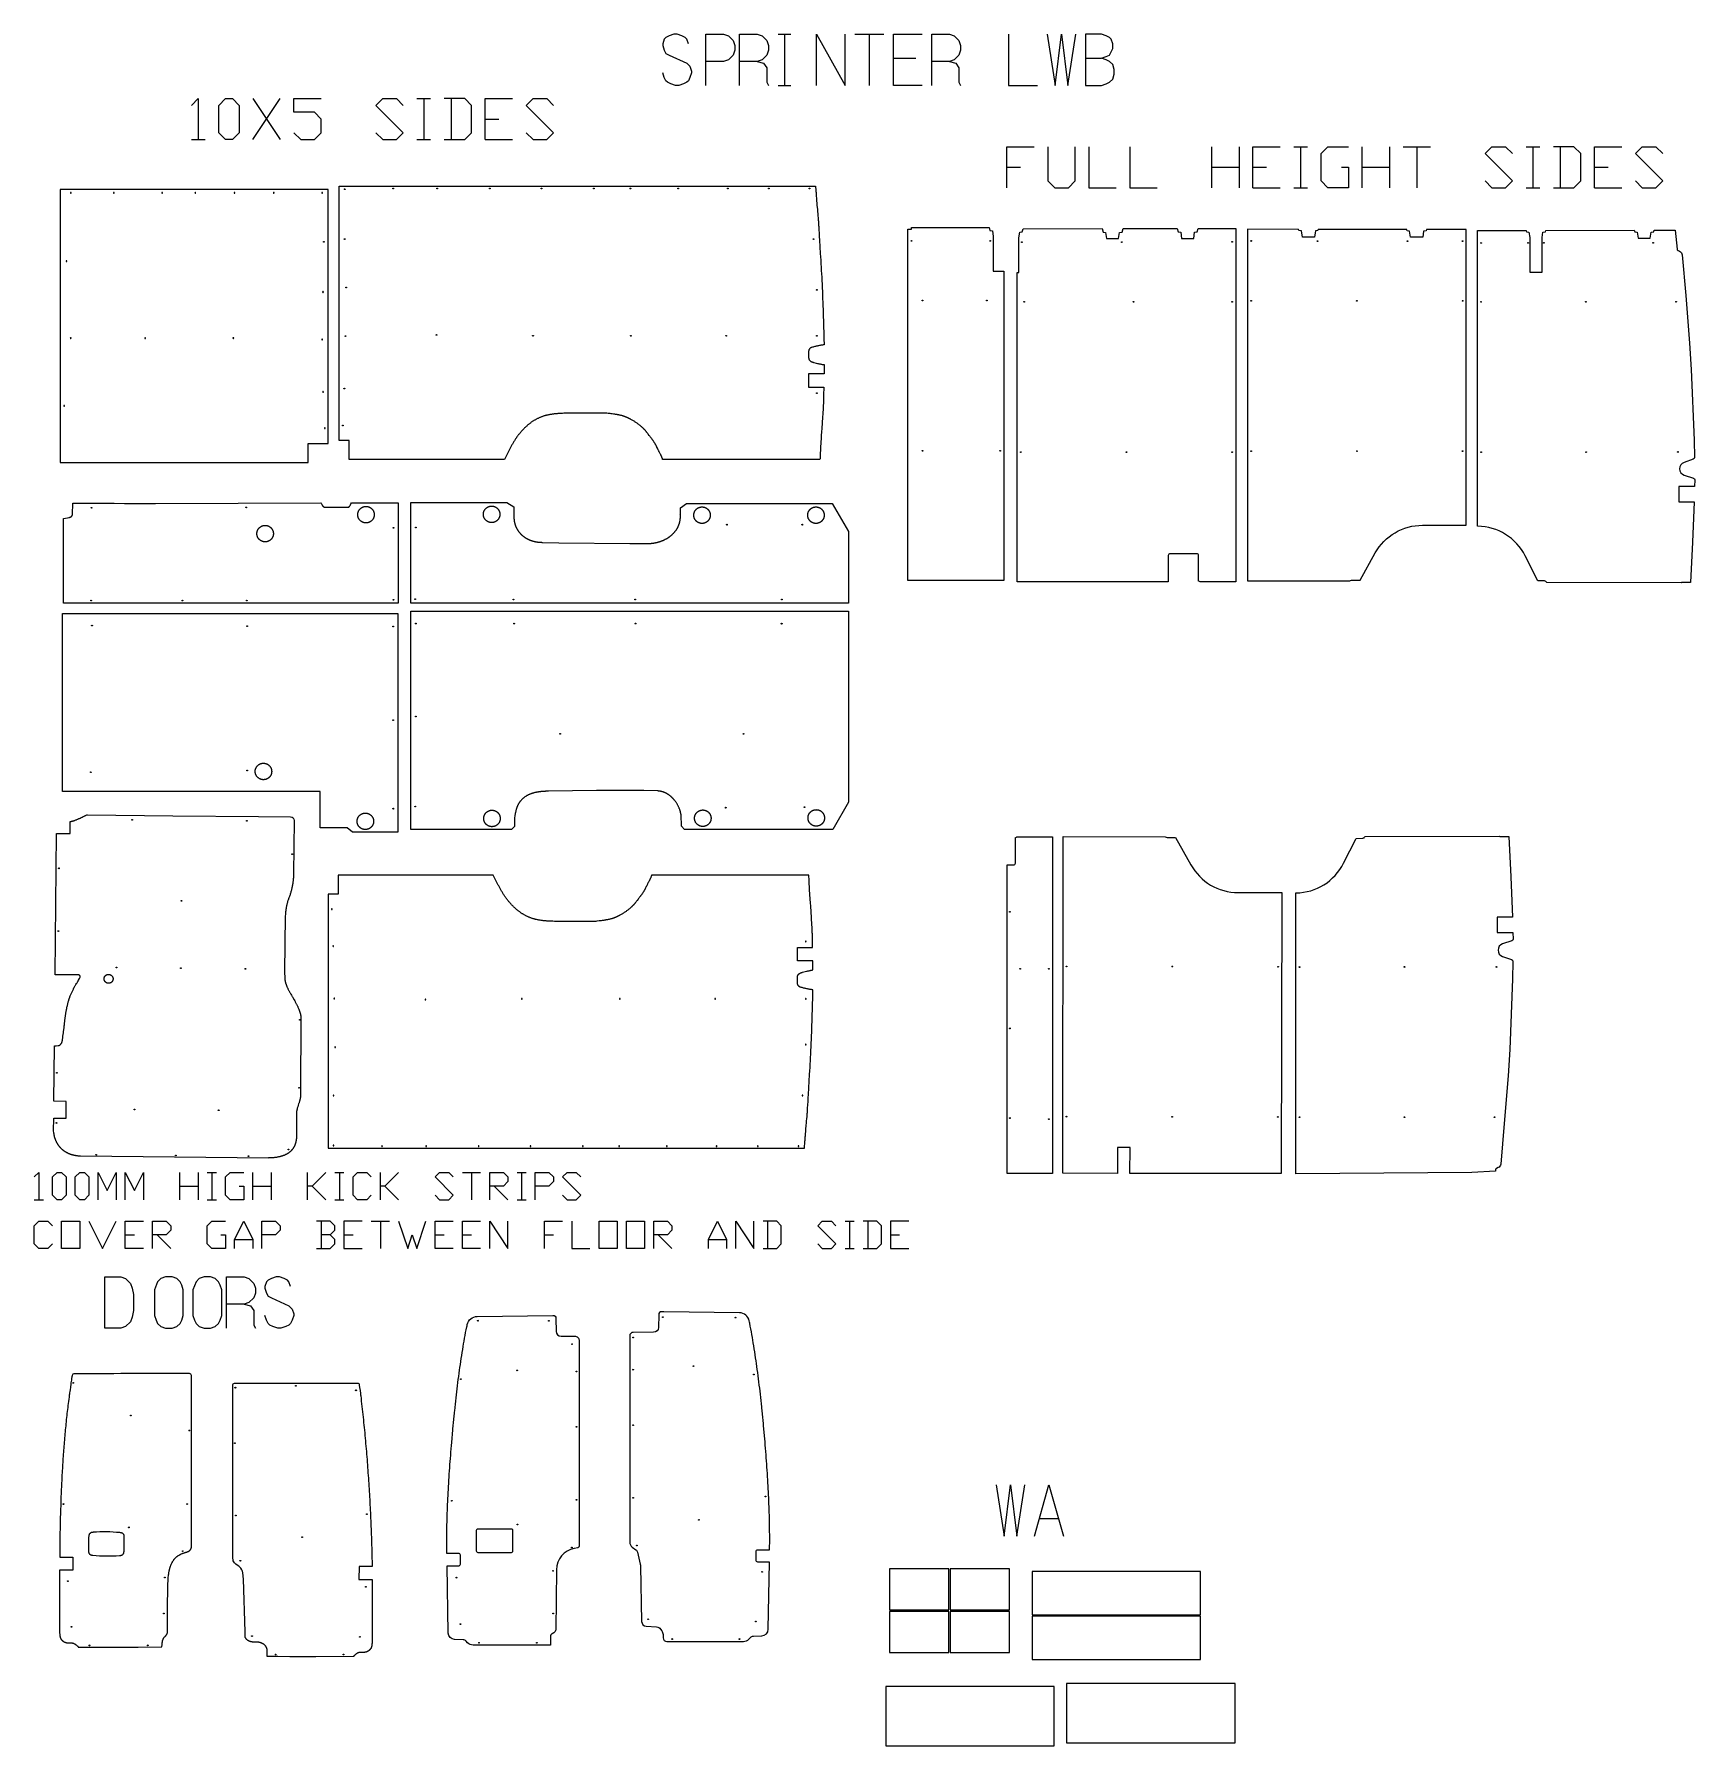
# Model space of a CAD drawing. Extents: x 123 to 9383, y -9826 to -282.
import ezdxf

# ---------------------------------------------------------------- set-up
doc = ezdxf.new("R2010")
doc.units = 0
doc.layers.add('Default Layer', color=1, linetype='CONTINUOUS')
doc.layers.add('Default_Layer', color=1, linetype='CONTINUOUS')

msp = doc.modelspace()

# ---------------------------------------------------------------- linework, layer by layer
at = {"layer": 'Default Layer'}
for points in [[(999.9, -679.4), (1038, -641.3), (1038, -869.9)], [(1342.8, -869.9), (1495.2, -641.3)], [(1342.8, -641.3), (1495.2, -869.9)], [(1571.4, -831.8), (1609.5, -869.9), (1685.7, -869.9), (1723.8, -831.8), (1723.8, -755.6), (1685.7, -717.5), (1571.4, -717.5), (1571.4, -641.3), (1723.8, -641.3)], [(2028.6, -831.8), (2066.7, -869.9), (2142.9, -869.9), (2181, -831.8), (2028.6, -679.4), (2066.7, -641.3), (2142.9, -641.3), (2181, -679.4)], [(2257.2, -641.3), (2333.4, -641.3)], [(2295.3, -641.3), (2295.3, -869.9)], [(2409.6, -869.9), (2523.9, -869.9), (2562, -831.8), (2562, -679.4), (2523.9, -641.3), (2409.6, -641.3)], [(2447.7, -641.3), (2447.7, -869.9)], [(2638.2, -869.9), (2638.2, -641.3), (2790.6, -641.3)], [(2866.8, -831.8), (2904.9, -869.9), (2981.1, -869.9), (3019.2, -831.8), (2866.8, -679.4), (2904.9, -641.3), (2981.1, -641.3), (3019.2, -679.4)], [(2638.2, -755.6), (2714.4, -755.6)], [(999.9, -869.9), (1076.1, -869.9)], [(2257.2, -869.9), (2333.4, -869.9)], [(2638.2, -869.9), (2790.6, -869.9)], [(5547, -1138.5), (5547, -909.9), (5699.4, -909.9)], [(5775.6, -909.9), (5775.6, -1100.4), (5813.7, -1138.5), (5889.9, -1138.5), (5928, -1100.4), (5928, -909.9)], [(6004.2, -909.9), (6004.2, -1138.5), (6156.6, -1138.5)], [(6232.8, -909.9), (6232.8, -1138.5), (6385.2, -1138.5)], [(6690, -1138.5), (6690, -909.9)], [(6842.4, -909.9), (6842.4, -1138.5)], [(6918.6, -1138.5), (6918.6, -909.9), (7071, -909.9)], [(7147.2, -909.9), (7223.4, -909.9)], [(7185.3, -909.9), (7185.3, -1138.5)], [(7413.9, -1024.2), (7452, -1024.2), (7452, -1138.5), (7337.7, -1138.5), (7299.6, -1100.4), (7299.6, -948), (7337.7, -909.9), (7452, -909.9)], [(7528.2, -1138.5), (7528.2, -909.9)], [(7680.6, -909.9), (7680.6, -1138.5)], [(7756.8, -909.9), (7909.2, -909.9)], [(7833, -909.9), (7833, -1138.5)], [(8214, -1100.4), (8252.1, -1138.5), (8328.3, -1138.5), (8366.4, -1100.4), (8214, -948), (8252.1, -909.9), (8328.3, -909.9), (8366.4, -948)], [(8442.6, -909.9), (8518.8, -909.9)], [(8480.7, -909.9), (8480.7, -1138.5)], [(8595, -1138.5), (8709.3, -1138.5), (8747.4, -1100.4), (8747.4, -948), (8709.3, -909.9), (8595, -909.9)], [(8633.1, -909.9), (8633.1, -1138.5)], [(8823.6, -1138.5), (8823.6, -909.9), (8976, -909.9)], [(9052.2, -1100.4), (9090.3, -1138.5), (9166.5, -1138.5), (9204.6, -1100.4), (9052.2, -948), (9090.3, -909.9), (9166.5, -909.9), (9204.6, -948)], [(5547, -1024.2), (5623.2, -1024.2)], [(6690, -1024.2), (6842.4, -1024.2)], [(6918.6, -1024.2), (6994.8, -1024.2)], [(7528.2, -1024.2), (7680.6, -1024.2)], [(8823.6, -1024.2), (8899.8, -1024.2)], [(6918.6, -1138.5), (7071, -1138.5)], [(7147.2, -1138.5), (7223.4, -1138.5)], [(8442.6, -1138.5), (8518.8, -1138.5)], [(8823.6, -1138.5), (8976, -1138.5)]]:
    msp.add_lwpolyline(points, dxfattribs=at)
for points in [[(1190.4, -869.9), (1152.3, -831.8), (1152.3, -679.4), (1190.4, -641.3), (1228.5, -641.3), (1266.6, -679.4), (1266.6, -831.8), (1228.5, -869.9), (1190.4, -869.9)], [(5530.1, -3328.6), (4995.1, -3328.6), (4995.1, -1369.6), (5015.1, -1369.6), (5015.1, -1359.6), (5447.6, -1359.6), (5452.6, -1376.6), (5466.6, -1378.6), (5471.1, -1409.2), (5471.1, -1602.6), (5530.1, -1602.6), (5530.1, -3328.6)]]:
    msp.add_lwpolyline(points, close=True, dxfattribs=at)
for points in [[(6823.2, -3335.9), (6624.3, -3335.9, 0.055373), (6618.4, -3332.8), (6616.2, -3331.9), (6616.2, -3189.2, 0.414214), (6606.2, -3179.2), (6457.2, -3179.2, 0.414214), (6447.2, -3189.2), (6447.2, -3334.9), (6445.7, -3335.3, 0.016185), (6443.8, -3335.9), (5604.2, -3335.9), (5604.2, -1609.9), (5614.2, -1609.9), (5614.2, -1416.5), (5618.7, -1385.9), (5632.7, -1383.9), (5637.8, -1366.9), (6077.7, -1366.1), (6083.2, -1385), (6097.2, -1387), (6102.2, -1421), (6170.2, -1421), (6175.2, -1387), (6189.2, -1385), (6194.9, -1365.9), (6496.7, -1365.4), (6502.2, -1384.3), (6516.2, -1386.3), (6521.2, -1420.3), (6589.2, -1420.3), (6594.2, -1386.3), (6608.2, -1384.3), (6613.9, -1365.2), (6823.1, -1364.9), (6823.2, -3335.9)], [(8108.7, -3019.8), (8108.7, -1370.8), (7886.7, -1370.7), (7884.7, -1377.6), (7870.7, -1379.6), (7865.7, -1413.6), (7797.7, -1413.6), (7792.7, -1379.6), (7778.7, -1377.6), (7776.6, -1370.6), (7283.7, -1370.2), (7281.7, -1377.2), (7267.7, -1379.2), (7262.7, -1413.2), (7194.7, -1413.2), (7189.7, -1379.2), (7175.7, -1377.2), (7173.6, -1370.1), (6889.7, -1369.9), (6889.8, -3330.9), (7458.8, -3330.9, -0.189103), (7469, -3326.9), (7516.5, -3326.9), (7601.2, -3174.8, -0.272002), (7865, -3019.9), (8108.7, -3019.8)], [(9311.8, -3339.7, 0.07698), (9307.3, -3340.4), (8557.4, -3339, 0.27524), (8544.5, -3330.6), (8507.6, -3329.2), (8438.1, -3191.3, 0.279889), (8172.1, -3025.2), (8171.6, -1376.2), (8442.4, -1375.9), (8444.5, -1383.1), (8458.5, -1385.1), (8463, -1415.7), (8463.2, -1609.1), (8532.2, -1609), (8532, -1415.6), (8536.5, -1385), (8550.5, -1383), (8552.7, -1375.7), (9045.6, -1375), (9048, -1383.3), (9062, -1385.3), (9067, -1419.3), (9135, -1419.3), (9140, -1385.3), (9154, -1383.3), (9156.5, -1374.9), (9273.8, -1374.7), (9284, -1480.4, 0.26436), (9289.7, -1488.5), (9298.6, -1492.6, -0.258358), (9312.7, -1512.3), (9333.1, -1739.7), (9354.2, -2004.7), (9363.3, -2151.7), (9379.6, -2545.7), (9381.3, -2642.9, -0.324428), (9374.6, -2652.5), (9323.5, -2670.2, 0.321139), (9298.7, -2705.4, 0.321139), (9324, -2740.3), (9376.2, -2757.7, -0.332899), (9383, -2767.5), (9381.7, -2803.7), (9293.7, -2803.7), (9293.8, -2889.7), (9378.8, -2889.7), (9370.9, -3113.7), (9359.1, -3339.7), (9311.8, -3339.7)], [(5013.1, -1434.6, -0.414214), (5015.1, -1432.6, -0.414214), (5017.1, -1434.6, -0.414214), (5015.1, -1436.6, -0.414214), (5013.1, -1434.6)], [(5452.7, -1434.6, -0.414214), (5454.7, -1432.6, -0.414214), (5456.7, -1434.6, -0.414214), (5454.7, -1436.6, -0.414214), (5452.7, -1434.6)], [(5628.7, -1441.9, -0.414214), (5630.7, -1439.9, -0.414214), (5632.7, -1441.9, -0.414214), (5630.7, -1443.9, -0.414214), (5628.7, -1441.9)], [(6185.5, -1440.9, -0.414214), (6187.5, -1438.9, -0.414214), (6189.5, -1440.9, -0.414214), (6187.5, -1442.9, -0.414214), (6185.5, -1440.9)], [(6801.2, -1439.9, -0.414214), (6803.2, -1437.9, -0.414214), (6805.2, -1439.9, -0.414214), (6803.2, -1441.9, -0.414214), (6801.2, -1439.9)], [(6907.7, -1434.9, -0.414214), (6909.7, -1432.9, -0.414214), (6911.7, -1434.9, -0.414214), (6909.7, -1436.9, -0.414214), (6907.7, -1434.9)], [(7277.6, -1435.2, -0.414214), (7279.6, -1433.2, -0.414214), (7281.6, -1435.2, -0.414214), (7279.6, -1437.2, -0.414214), (7277.6, -1435.2)], [(7778.7, -1435.6, -0.414214), (7780.7, -1433.6, -0.414214), (7782.7, -1435.6, -0.414214), (7780.7, -1437.6, -0.414214), (7778.7, -1435.6)], [(8086.7, -1435.8, -0.414214), (8088.7, -1433.8, -0.414214), (8090.7, -1435.8, -0.414214), (8088.7, -1437.8, -0.414214), (8086.7, -1435.8)], [(8189.1, -1446.2, -0.414214), (8191.1, -1444.2, -0.414214), (8193.1, -1446.2, -0.414214), (8191.1, -1448.2, -0.414214), (8189.1, -1446.2)], [(8451.1, -1445.8, -0.414214), (8453.1, -1443.8, -0.414214), (8455.1, -1445.8, -0.414214), (8453.1, -1447.8, -0.414214), (8451.1, -1445.8)], [(8540.1, -1445.7, -0.414214), (8542.1, -1443.7, -0.414214), (8544.1, -1445.7, -0.414214), (8542.1, -1447.7, -0.414214), (8540.1, -1445.7)], [(9149.5, -1444.9, -0.414214), (9151.5, -1442.9, -0.414214), (9153.5, -1444.9, -0.414214), (9151.5, -1446.9, -0.414214), (9149.5, -1444.9)], [(5074.9, -1766.6, -0.414214), (5076.9, -1764.6, -0.414214), (5078.9, -1766.6, -0.414214), (5076.9, -1768.6, -0.414214), (5074.9, -1766.6)], [(5433.1, -1766.6, -0.414214), (5435.1, -1764.6, -0.414214), (5437.1, -1766.6, -0.414214), (5435.1, -1768.6, -0.414214), (5433.1, -1766.6)], [(5642.2, -1773.9, -0.414214), (5644.2, -1771.9, -0.414214), (5646.2, -1773.9, -0.414214), (5644.2, -1775.9, -0.414214), (5642.2, -1773.9)], [(6251.7, -1773.9, -0.414214), (6253.7, -1771.9, -0.414214), (6255.7, -1773.9, -0.414214), (6253.7, -1775.9, -0.414214), (6251.7, -1773.9)], [(6801.2, -1773.9, -0.414214), (6803.2, -1771.9, -0.414214), (6805.2, -1773.9, -0.414214), (6803.2, -1775.9, -0.414214), (6801.2, -1773.9)], [(6907.7, -1768.9, -0.414214), (6909.7, -1766.9, -0.414214), (6911.7, -1768.9, -0.414214), (6909.7, -1770.9, -0.414214), (6907.7, -1768.9)], [(7497.2, -1768.9, -0.414214), (7499.2, -1766.9, -0.414214), (7501.2, -1768.9, -0.414214), (7499.2, -1770.9, -0.414214), (7497.2, -1768.9)], [(8086.7, -1768.8, -0.414214), (8088.7, -1766.8, -0.414214), (8090.7, -1768.8, -0.414214), (8088.7, -1770.8, -0.414214), (8086.7, -1768.8)], [(8189.3, -1774.2, -0.414214), (8191.3, -1772.2, -0.414214), (8193.3, -1774.2, -0.414214), (8191.3, -1776.2, -0.414214), (8189.3, -1774.2)], [(8774.3, -1773.9, -0.414214), (8776.3, -1771.9, -0.414214), (8778.3, -1773.9, -0.414214), (8776.3, -1775.9, -0.414214), (8774.3, -1773.9)], [(9276.5, -1773.5, -0.414214), (9278.5, -1771.5, -0.414214), (9280.5, -1773.5, -0.414214), (9278.5, -1775.5, -0.414214), (9276.5, -1773.5)], [(5074.9, -2604.6, -0.414214), (5076.9, -2602.6, -0.414214), (5078.9, -2604.6, -0.414214), (5076.9, -2606.6, -0.414214), (5074.9, -2604.6)], [(5508.1, -2604.6, -0.414214), (5510.1, -2602.6, -0.414214), (5512.1, -2604.6, -0.414214), (5510.1, -2606.6, -0.414214), (5508.1, -2604.6)], [(5622.2, -2611.9, -0.414214), (5624.2, -2609.9, -0.414214), (5626.2, -2611.9, -0.414214), (5624.2, -2613.9, -0.414214), (5622.2, -2611.9)], [(6211.7, -2611.9, -0.414214), (6213.7, -2609.9, -0.414214), (6215.7, -2611.9, -0.414214), (6213.7, -2613.9, -0.414214), (6211.7, -2611.9)], [(6801.2, -2611.9, -0.414214), (6803.2, -2609.9, -0.414214), (6805.2, -2611.9, -0.414214), (6803.2, -2613.9, -0.414214), (6801.2, -2611.9)], [(6907.7, -2606.9, -0.414214), (6909.7, -2604.9, -0.414214), (6911.7, -2606.9, -0.414214), (6909.7, -2608.9, -0.414214), (6907.7, -2606.9)], [(7497.2, -2606.9, -0.414214), (7499.2, -2604.9, -0.414214), (7501.2, -2606.9, -0.414214), (7499.2, -2608.9, -0.414214), (7497.2, -2606.9)], [(8086.7, -2606.8, -0.414214), (8088.7, -2604.8, -0.414214), (8090.7, -2606.8, -0.414214), (8088.7, -2608.8, -0.414214), (8086.7, -2606.8)], [(8189.8, -2612.2, -0.414214), (8191.8, -2610.2, -0.414214), (8193.8, -2612.2, -0.414214), (8191.8, -2614.2, -0.414214), (8189.8, -2612.2)], [(8774.8, -2611.9, -0.414214), (8776.8, -2609.9, -0.414214), (8778.8, -2611.9, -0.414214), (8776.8, -2613.9, -0.414214), (8774.8, -2611.9)], [(9287.1, -2611.5, -0.414214), (9289.1, -2609.5, -0.414214), (9291.1, -2611.5, -0.414214), (9289.1, -2613.5, -0.414214), (9287.1, -2611.5)], [(5801.8, -4757.4), (5801.8, -6635.4), (5548.8, -6635.4), (5548.8, -4914.1), (5584.5, -4914.1, 0.203001), (5591.8, -4911.3, 0.203001), (5594.8, -4904.1), (5594.8, -4761.4), (5597, -4760.6, 0.055373), (5602.9, -4757.4), (5801.8, -4757.4)], [(7077.4, -6634.7), (6233.4, -6634), (6233.7, -6489.1), (6163.7, -6489), (6163.4, -6634), (5858.4, -6633.7), (5861.5, -4755.7), (6430.6, -4756.7, 0.189103), (6440.8, -4760.7), (6488.2, -4760.8), (6572.7, -4912.9, 0.272002), (6836.3, -5068.3), (7080, -5068.7), (7077.4, -6634.7)], [(8286.7, -6602.2), (8277.8, -6606.4, 0.26436), (8272.1, -6614.5), (8271.4, -6622.2), (8139.2, -6629.3), (7159.2, -6636.4), (7159.2, -5070.4, 0.279889), (7425, -4904.2), (7494.5, -4766.2), (7531.4, -4764.7, 0.27524), (7544.3, -4756.4), (8294.2, -4754.5, 0.07698), (8298.7, -4755.2), (8345.9, -4755.2), (8357.9, -4981.2), (8366, -5205.2), (8281, -5205.2), (8281, -5291.2), (8369, -5291.2), (8370.3, -5327.3, -0.332899), (8363.5, -5337.1), (8311.2, -5354.6, 0.321139), (8286, -5389.5, 0.321139), (8310.9, -5424.6), (8361.9, -5442.3, -0.324428), (8368.7, -5451.9), (8367, -5549.2), (8351, -5943.2), (8342, -6090.2), (8321, -6355.2), (8300.8, -6582.6, -0.258358), (8286.7, -6602.2)], [(5561.8, -5175.4, -0.414214), (5563.8, -5173.4, -0.414214), (5565.8, -5175.4, -0.414214), (5563.8, -5177.4, -0.414214), (5561.8, -5175.4)], [(5619.8, -5493.4, -0.414214), (5621.8, -5491.4, -0.414214), (5623.8, -5493.4, -0.414214), (5621.8, -5495.4, -0.414214), (5619.8, -5493.4)], [(5779.8, -5493.4, -0.414214), (5781.8, -5491.4, -0.414214), (5783.8, -5493.4, -0.414214), (5781.8, -5495.4, -0.414214), (5779.8, -5493.4)], [(5878.3, -5479.8, -0.414214), (5880.3, -5477.8, -0.414214), (5882.3, -5479.8, -0.414214), (5880.3, -5481.8, -0.414214), (5878.3, -5479.8)], [(6467.8, -5480.7, -0.414214), (6469.8, -5478.7, -0.414214), (6471.8, -5480.7, -0.414214), (6469.8, -5482.7, -0.414214), (6467.8, -5480.7)], [(7057.3, -5481.7, -0.414214), (7059.3, -5479.7, -0.414214), (7061.3, -5481.7, -0.414214), (7059.3, -5483.7, -0.414214), (7057.3, -5481.7)], [(7177.1, -5483.4, -0.414214), (7179.1, -5481.4, -0.414214), (7181.1, -5483.4, -0.414214), (7179.1, -5485.4, -0.414214), (7177.1, -5483.4)], [(7762.2, -5483.3, -0.414214), (7764.2, -5481.3, -0.414214), (7766.2, -5483.3, -0.414214), (7764.2, -5485.3, -0.414214), (7762.2, -5483.3)], [(8274.5, -5483.3, -0.414214), (8276.5, -5481.3, -0.414214), (8278.5, -5483.3, -0.414214), (8276.5, -5485.3, -0.414214), (8274.5, -5483.3)], [(5561.8, -5825.4, -0.414214), (5563.8, -5823.4, -0.414214), (5565.8, -5825.4, -0.414214), (5563.8, -5827.4, -0.414214), (5561.8, -5825.4)], [(5561.8, -6325.4, -0.414214), (5563.8, -6323.4, -0.414214), (5565.8, -6325.4, -0.414214), (5563.8, -6327.4, -0.414214), (5561.8, -6325.4)], [(5779.8, -6331.4, -0.414214), (5781.8, -6329.4, -0.414214), (5783.8, -6331.4, -0.414214), (5781.8, -6333.4, -0.414214), (5779.8, -6331.4)], [(5877, -6317.8, -0.414214), (5879, -6315.8, -0.414214), (5881, -6317.8, -0.414214), (5879, -6319.8, -0.414214), (5877, -6317.8)], [(6466.5, -6318.7, -0.414214), (6468.5, -6316.7, -0.414214), (6470.5, -6318.7, -0.414214), (6468.5, -6320.7, -0.414214), (6466.5, -6318.7)], [(7056, -6319.7, -0.414214), (7058, -6317.7, -0.414214), (7060, -6319.7, -0.414214), (7058, -6321.7, -0.414214), (7056, -6319.7)], [(7177.2, -6321.4, -0.414214), (7179.2, -6319.4, -0.414214), (7181.2, -6321.4, -0.414214), (7179.2, -6323.4, -0.414214), (7177.2, -6321.4)], [(7762.2, -6321.3, -0.414214), (7764.2, -6319.3, -0.414214), (7766.2, -6321.3, -0.414214), (7764.2, -6323.3, -0.414214), (7762.2, -6321.3)], [(8264.5, -6321.3, -0.414214), (8266.5, -6319.3, -0.414214), (8268.5, -6321.3, -0.414214), (8266.5, -6323.3, -0.414214), (8264.5, -6321.3)], [(3015, -7426.3, -0.413068), (3032.7, -7443.5), (3033.9, -7515, 0.409151), (3060.9, -7541.5), (3135.4, -7541.5, -0.414214), (3162.4, -7568.5), (3162.4, -8712.2, -0.360911), (3154.2, -8722.1), (3134.5, -8725.8, 0.358001), (3035, -8844.4), (3031.5, -9178.7, -0.274211), (3020.9, -9196.1), (3012, -9200.9, 0.276984), (3001.4, -9218.5), (3001.4, -9264.5), (2570.4, -9264.5, -0.203475), (2539.9, -9251.5), (2531.4, -9242.8, 0.195003), (2514.3, -9235.2), (2467.6, -9233.7, -0.39974), (2431.8, -9197.3), (2425.4, -8822.5), (2489.4, -8822.5, 0.414214), (2499.4, -8812.5), (2499.4, -8763.5, 0.414214), (2489.4, -8753.5), (2424.4, -8753.5, -0.002897), (2423.9, -8719.8, -0.00261), (2423.8, -8683.2, -0.003686), (2424.3, -8625.4, -0.003202), (2425.7, -8561.2, -0.002822), (2427.9, -8498.2, -0.002521), (2431, -8430.2, -0.002281), (2434.6, -8363.4, -0.002089), (2439.1, -8292.9, -0.001937), (2444.1, -8223.6, -0.001818), (2449.8, -8152.1), (2451.3, -8134.3), (2457.5, -8063.4, -0.00046), (2459.2, -8045.6, -0.000474), (2460.9, -8028, -0.00099), (2464.3, -7992.3, -0.001049), (2467.9, -7957.5, -0.002289), (2475.6, -7886, -0.002568), (2483.7, -7818.2, -0.002882), (2492.7, -7748.5, -0.00324), (2502, -7683.1, -0.003652), (2512.4, -7616, -0.004131), (2523.1, -7553.8, -0.004693), (2535.2, -7490.4, -0.001196), (2537.8, -7477.5, -0.352421), (2592.9, -7431.9), (3015, -7426.3)], [(4055.3, -7411.1), (3633.2, -7405.4), (3623.2, -7405.3, 0.413068), (3605.5, -7422.5), (3604.2, -7494, -0.409151), (3577.2, -7520.5), (3463.8, -7520.7, 0.413834), (3443.8, -7540.7), (3443.8, -8689.9, 0.239187), (3458.1, -8718.2), (3478.2, -8732.9, -0.179053), (3486.6, -8745.6), (3502.6, -8813.6, -0.052487), (3503.9, -8824), (3510.3, -9132.8, 0.390273), (3535.6, -9159.2), (3593.3, -9162.8, -0.228426), (3616.1, -9175.5), (3622.3, -9184.4, -0.138576), (3629.5, -9205), (3630.6, -9224.9, 0.396768), (3650.6, -9243.7), (4077.7, -9243.7, 0.203475), (4108.3, -9230.7), (4116.7, -9222, -0.195003), (4133.9, -9214.4), (4180.6, -9212.8, 0.39974), (4216.4, -9176.5), (4222.8, -8801.7), (4158.8, -8801.7, -0.414214), (4148.8, -8791.7), (4148.8, -8742.7, -0.414214), (4158.8, -8732.7), (4223.8, -8732.7, 0.002897), (4224.3, -8699, 0.00261), (4224.4, -8662.3, 0.003686), (4223.9, -8604.5, 0.003202), (4222.5, -8540.4, 0.002822), (4220.3, -8477.4, 0.002521), (4217.2, -8409.4, 0.002281), (4213.5, -8342.6, 0.002089), (4209, -8272.1, 0.001937), (4204, -8202.8, 0.001818), (4198.4, -8131.2), (4196.9, -8113.5), (4190.6, -8042.6, 0.00046), (4189, -8024.8, 0.000474), (4187.3, -8007.2, 0.00099), (4183.8, -7971.5, 0.001049), (4180.3, -7936.7, 0.002289), (4172.5, -7865.2, 0.002568), (4164.5, -7797.4, 0.002882), (4155.5, -7727.7, 0.00324), (4146.2, -7662.2, 0.003652), (4135.7, -7595.2, 0.004131), (4125.1, -7533, 0.004693), (4113, -7469.6, 0.001196), (4110.4, -7456.6, 0.352421), (4055.3, -7411.1)], [(3627.8, -7437.7, -0.414214), (3625.8, -7435.7, -0.414214), (3627.8, -7433.7, -0.414214), (3629.8, -7435.7, -0.414214), (3627.8, -7437.7)], [(4033.8, -7440.7, -0.414214), (4031.8, -7438.7, -0.414214), (4033.8, -7436.7, -0.414214), (4035.8, -7438.7, -0.414214), (4033.8, -7440.7)], [(2597.4, -7457.5, -0.414214), (2595.4, -7455.5, -0.414214), (2597.4, -7453.5, -0.414214), (2599.4, -7455.5, -0.414214), (2597.4, -7457.5)], [(2992.4, -7458.5, -0.414214), (2990.4, -7456.5, -0.414214), (2992.4, -7454.5, -0.414214), (2994.4, -7456.5, -0.414214), (2992.4, -7458.5)], [(3122.4, -7588.5, -0.414214), (3120.4, -7586.5, -0.414214), (3122.4, -7584.5, -0.414214), (3124.4, -7586.5, -0.414214), (3122.4, -7588.5)], [(3462.8, -7550.7, -0.414214), (3460.8, -7548.7, -0.414214), (3462.8, -7546.7, -0.414214), (3464.8, -7548.7, -0.414214), (3462.8, -7550.7)], [(2816.4, -7734.5, -0.414214), (2814.4, -7732.5, -0.414214), (2816.4, -7730.5, -0.414214), (2818.4, -7732.5, -0.414214), (2816.4, -7734.5)], [(3462.8, -7730.7, -0.414214), (3460.8, -7728.7, -0.414214), (3462.8, -7726.7, -0.414214), (3464.8, -7728.7, -0.414214), (3462.8, -7730.7)], [(3798.8, -7710.7, -0.414214), (3796.8, -7708.7, -0.414214), (3798.8, -7706.7, -0.414214), (3800.8, -7708.7, -0.414214), (3798.8, -7710.7)], [(2501.4, -7783.5, -0.414214), (2499.4, -7781.5, -0.414214), (2501.4, -7779.5, -0.414214), (2503.4, -7781.5, -0.414214), (2501.4, -7783.5)], [(3146.4, -7740.5, -0.414214), (3144.4, -7738.5, -0.414214), (3146.4, -7736.5, -0.414214), (3148.4, -7738.5, -0.414214), (3146.4, -7740.5)], [(4135.8, -7757.7, -0.414214), (4133.8, -7755.7, -0.414214), (4135.8, -7753.7, -0.414214), (4137.8, -7755.7, -0.414214), (4135.8, -7757.7)], [(3147.5, -8049.5, -0.414214), (3145.5, -8047.5, -0.414214), (3147.5, -8045.5, -0.414214), (3149.5, -8047.5, -0.414214), (3147.5, -8049.5)], [(3462.8, -8040.7, -0.414214), (3460.8, -8038.7, -0.414214), (3462.8, -8036.7, -0.414214), (3464.8, -8038.7, -0.414214), (3462.8, -8040.7)], [(2451.4, -8461.5, -0.414214), (2449.4, -8459.5, -0.414214), (2451.4, -8457.5, -0.414214), (2453.4, -8459.5, -0.414214), (2451.4, -8461.5)], [(3147.4, -8456.5, -0.414214), (3145.4, -8454.5, -0.414214), (3147.4, -8452.5, -0.414214), (3149.4, -8454.5, -0.414214), (3147.4, -8456.5)], [(3462.8, -8445.7, -0.414214), (3460.8, -8443.7, -0.414214), (3462.8, -8441.7, -0.414214), (3464.8, -8443.7, -0.414214), (3462.8, -8445.7)], [(4200.8, -8437.7, -0.414214), (4198.8, -8435.7, -0.414214), (4200.8, -8433.7, -0.414214), (4202.8, -8435.7, -0.414214), (4200.8, -8437.7)], [(3829.8, -8568.7, -0.414214), (3827.8, -8566.7, -0.414214), (3829.8, -8564.7, -0.414214), (3831.8, -8566.7, -0.414214), (3829.8, -8568.7)], [(2784.4, -8617.5), (2596.4, -8617.5, 0.414214), (2588.4, -8625.5), (2588.4, -8739.5, 0.414214), (2596.4, -8747.5), (2784.4, -8747.5, 0.414214), (2792.4, -8739.5), (2792.4, -8625.5, 0.414214), (2784.4, -8617.5)], [(2817.4, -8594.5, -0.414214), (2815.4, -8592.5, -0.414214), (2817.4, -8590.5, -0.414214), (2819.4, -8592.5, -0.414214), (2817.4, -8594.5)], [(3121.4, -8722.5, -0.414214), (3119.4, -8720.5, -0.414214), (3121.4, -8718.5, -0.414214), (3123.4, -8720.5, -0.414214), (3121.4, -8722.5)], [(3483.8, -8710.7, -0.414214), (3481.8, -8708.7, -0.414214), (3483.8, -8706.7, -0.414214), (3485.8, -8708.7, -0.414214), (3483.8, -8710.7)], [(3016.4, -8852.5, -0.414214), (3014.4, -8850.5, -0.414214), (3016.4, -8848.5, -0.414214), (3018.4, -8850.5, -0.414214), (3016.4, -8852.5)], [(4181.8, -8858.7, -0.414214), (4179.8, -8856.7, -0.414214), (4181.8, -8854.7, -0.414214), (4183.8, -8856.7, -0.414214), (4181.8, -8858.7)], [(2477.4, -8890.5, -0.414214), (2475.4, -8888.5, -0.414214), (2477.4, -8886.5, -0.414214), (2479.4, -8888.5, -0.414214), (2477.4, -8890.5)], [(2499.4, -9149.5, -0.414214), (2497.4, -9147.5, -0.414214), (2499.4, -9145.5, -0.414214), (2501.4, -9147.5, -0.414214), (2499.4, -9149.5)], [(3017.4, -9090.5, -0.414214), (3015.4, -9088.5, -0.414214), (3017.4, -9086.5, -0.414214), (3019.4, -9088.5, -0.414214), (3017.4, -9090.5)], [(3546.8, -9122.7, -0.414214), (3544.8, -9120.7, -0.414214), (3546.8, -9118.7, -0.414214), (3548.8, -9120.7, -0.414214), (3546.8, -9122.7)], [(4146.8, -9135.7, -0.414214), (4144.8, -9133.7, -0.414214), (4146.8, -9131.7, -0.414214), (4148.8, -9133.7, -0.414214), (4146.8, -9135.7)], [(2603.4, -9253.5, -0.414214), (2601.4, -9251.5, -0.414214), (2603.4, -9249.5, -0.414214), (2605.4, -9251.5, -0.414214), (2603.4, -9253.5)], [(2925.4, -9253.5, -0.414214), (2923.4, -9251.5, -0.414214), (2925.4, -9249.5, -0.414214), (2927.4, -9251.5, -0.414214), (2925.4, -9253.5)], [(3680.8, -9232.7, -0.414214), (3678.8, -9230.7, -0.414214), (3680.8, -9228.7, -0.414214), (3682.8, -9230.7, -0.414214), (3680.8, -9232.7)], [(4055.8, -9232.7, -0.414214), (4053.8, -9230.7, -0.414214), (4055.8, -9228.7, -0.414214), (4057.8, -9230.7, -0.414214), (4055.8, -9232.7)]]:
    msp.add_lwpolyline(points, format="xyb", close=True, dxfattribs=at)
at = {"layer": 'Default_Layer'}
for points in [[(3770.9, -335.6), (3762, -308.8), (3753, -299.9), (3735.2, -291), (3708.4, -282.1), (3690.5, -282.1), (3663.7, -291), (3645.9, -299.9), (3636.9, -308.8), (3628, -335.6), (3628, -344.6), (3636.9, -371.4), (3645.9, -389.2), (3663.7, -398.1), (3762, -442.8), (3779.8, -460.6), (3788.7, -487.4), (3788.7, -496.4), (3779.8, -523.2), (3770.9, -541), (3762, -549.9), (3744.1, -558.9), (3717.3, -567.8), (3699.4, -567.8), (3672.7, -558.9), (3654.8, -549.9), (3645.9, -541), (3636.9, -523.2), (3628, -496.4)], [(3869.1, -567.8), (3869.1, -282.1), (3967.3, -282.1), (3994.1, -291), (4020.9, -317.8), (4029.8, -344.6), (4029.8, -371.4), (4020.9, -398.1), (3994.1, -424.9), (3967.3, -433.9), (3869.1, -433.9)], [(4056.6, -567.8), (4056.6, -282.1), (4154.9, -282.1), (4181.6, -291), (4208.4, -317.8), (4217.4, -344.6), (4217.4, -371.4), (4208.4, -398.1), (4181.6, -424.9), (4154.9, -433.9), (4056.6, -433.9)], [(4270.9, -282.1), (4342.4, -282.1)], [(4306.7, -282.1), (4306.7, -567.8)], [(4485.3, -567.8), (4485.3, -282.1), (4646, -567.8), (4646, -282.1)], [(4699.6, -282.1), (4860.3, -282.1)], [(4779.9, -282.1), (4779.9, -567.8)], [(5074.6, -567.8), (4913.9, -567.8), (4913.9, -282.1), (5074.6, -282.1)], [(5128.2, -567.8), (5128.2, -282.1), (5226.4, -282.1), (5253.2, -291), (5280, -317.8), (5288.9, -344.6), (5288.9, -371.4), (5280, -398.1), (5253.2, -424.9), (5226.4, -433.9), (5128.2, -433.9)], [(5556.8, -282.1), (5556.8, -567.8), (5717.6, -567.8)], [(5771.1, -282.1), (5815.8, -567.8), (5851.5, -282.1), (5887.2, -567.8), (5931.9, -282.1)], [(5985.4, -416), (6074.7, -416), (6101.5, -407.1), (6119.4, -398.1), (6128.3, -380.3), (6137.2, -362.4), (6137.2, -335.6), (6128.3, -308.8), (6119.4, -299.9), (6101.5, -291), (6074.7, -282.1), (5985.4, -282.1), (5985.4, -567.8), (6074.7, -567.8), (6101.5, -558.9), (6119.4, -549.9), (6137.2, -532.1), (6146.2, -505.3), (6146.2, -478.5), (6137.2, -451.7), (6119.4, -433.9), (6101.5, -424.9), (6074.7, -416)], [(4154.9, -433.9), (4190.6, -442.8), (4208.4, -469.6), (4208.4, -549.9), (4217.4, -567.8)], [(4913.9, -416), (5038.9, -416)], [(5226.4, -433.9), (5262.1, -442.8), (5280, -469.6), (5280, -549.9), (5288.9, -567.8)], [(4270.9, -567.8), (4342.4, -567.8)], [(123.2, -6654.2), (148.6, -6628.8), (148.6, -6781.2)], [(478.8, -6781.2), (478.8, -6628.8), (529.6, -6730.4), (580.4, -6628.8), (580.4, -6781.2)], [(631.2, -6781.2), (631.2, -6628.8), (682, -6730.4), (732.8, -6628.8), (732.8, -6781.2)], [(936, -6781.2), (936, -6628.8)], [(1037.6, -6628.8), (1037.6, -6781.2)], [(1088.4, -6628.8), (1139.2, -6628.8)], [(1113.8, -6628.8), (1113.8, -6781.2)], [(1266.2, -6705), (1291.6, -6705), (1291.6, -6781.2), (1215.4, -6781.2), (1190, -6755.8), (1190, -6654.2), (1215.4, -6628.8), (1291.6, -6628.8)], [(1342.4, -6781.2), (1342.4, -6628.8)], [(1444, -6628.8), (1444, -6781.2)], [(1647.2, -6781.2), (1647.2, -6628.8)], [(1748.8, -6628.8), (1672.6, -6705), (1647.2, -6705)], [(1799.6, -6628.8), (1850.4, -6628.8)], [(1825, -6628.8), (1825, -6781.2)], [(2002.8, -6755.8), (1977.4, -6781.2), (1926.6, -6781.2), (1901.2, -6755.8), (1901.2, -6654.2), (1926.6, -6628.8), (1977.4, -6628.8), (2002.8, -6654.2)], [(2053.6, -6781.2), (2053.6, -6628.8)], [(2155.2, -6628.8), (2079, -6705), (2053.6, -6705)], [(2358.4, -6755.8), (2383.8, -6781.2), (2434.6, -6781.2), (2460, -6755.8), (2358.4, -6654.2), (2383.8, -6628.8), (2434.6, -6628.8), (2460, -6654.2)], [(2510.8, -6628.8), (2612.4, -6628.8)], [(2561.6, -6628.8), (2561.6, -6781.2)], [(2663.2, -6781.2), (2663.2, -6628.8), (2739.4, -6628.8), (2764.8, -6654.2), (2764.8, -6679.6), (2739.4, -6705), (2663.2, -6705)], [(2815.6, -6628.8), (2866.4, -6628.8)], [(2841, -6628.8), (2841, -6781.2)], [(2917.2, -6781.2), (2917.2, -6628.8), (2993.4, -6628.8), (3018.8, -6654.2), (3018.8, -6679.6), (2993.4, -6705), (2917.2, -6705)], [(3069.6, -6755.8), (3095, -6781.2), (3145.8, -6781.2), (3171.2, -6755.8), (3069.6, -6654.2), (3095, -6628.8), (3145.8, -6628.8), (3171.2, -6654.2)], [(936, -6705), (1037.6, -6705)], [(1342.4, -6705), (1444, -6705)], [(1672.6, -6705), (1748.8, -6781.2)], [(2079, -6705), (2155.2, -6781.2)], [(2688.6, -6705), (2764.8, -6781.2)], [(123.2, -6781.2), (174, -6781.2)], [(1088.4, -6781.2), (1139.2, -6781.2)], [(1799.6, -6781.2), (1850.4, -6781.2)], [(2815.6, -6781.2), (2866.4, -6781.2)], [(224.8, -7027.9), (199.4, -7053.3), (148.6, -7053.3), (123.2, -7027.9), (123.2, -6926.3), (148.6, -6900.9), (199.4, -6900.9), (224.8, -6926.3)], [(428, -6900.9), (504.2, -7053.3), (580.4, -6900.9)], [(732.8, -7053.3), (631.2, -7053.3), (631.2, -6900.9), (732.8, -6900.9)], [(783.6, -7053.3), (783.6, -6900.9), (859.8, -6900.9), (885.2, -6926.3), (885.2, -6951.7), (859.8, -6977.1), (783.6, -6977.1)], [(1164.6, -6977.1), (1190, -6977.1), (1190, -7053.3), (1113.8, -7053.3), (1088.4, -7027.9), (1088.4, -6926.3), (1113.8, -6900.9), (1190, -6900.9)], [(1240.8, -7053.3), (1240.8, -7002.5), (1291.6, -6900.9), (1342.4, -7002.5), (1342.4, -7053.3)], [(1393.2, -7053.3), (1393.2, -6900.9), (1469.4, -6900.9), (1494.8, -6926.3), (1494.8, -6951.7), (1469.4, -6977.1), (1393.2, -6977.1)], [(1774.2, -6977.1), (1799.6, -6951.7), (1799.6, -6926.3), (1774.2, -6900.9), (1698, -6900.9)], [(1723.4, -6900.9), (1723.4, -7053.3)], [(1952, -6900.9), (1850.4, -6900.9), (1850.4, -7053.3), (1952, -7053.3)], [(2002.8, -6900.9), (2104.4, -6900.9)], [(2053.6, -6900.9), (2053.6, -7053.3)], [(2155.2, -6900.9), (2206, -7053.3), (2231.4, -6977.1), (2256.8, -7053.3), (2307.6, -6900.9)], [(2460, -7053.3), (2358.4, -7053.3), (2358.4, -6900.9), (2460, -6900.9)], [(2612.4, -7053.3), (2510.8, -7053.3), (2510.8, -6900.9), (2612.4, -6900.9)], [(2663.2, -7053.3), (2663.2, -6900.9), (2764.8, -7053.3), (2764.8, -6900.9)], [(2968, -7053.3), (2968, -6900.9), (3069.6, -6900.9)], [(3120.4, -6900.9), (3120.4, -7053.3), (3222, -7053.3)], [(3577.6, -7053.3), (3577.6, -6900.9), (3653.8, -6900.9), (3679.2, -6926.3), (3679.2, -6951.7), (3653.8, -6977.1), (3577.6, -6977.1)], [(3882.4, -7053.3), (3882.4, -7002.5), (3933.2, -6900.9), (3984, -7002.5), (3984, -7053.3)], [(4034.8, -7053.3), (4034.8, -6900.9), (4136.4, -7053.3), (4136.4, -6900.9)], [(4187.2, -7053.3), (4263.4, -7053.3), (4288.8, -7027.9), (4288.8, -6926.3), (4263.4, -6900.9), (4187.2, -6900.9)], [(4212.6, -6900.9), (4212.6, -7053.3)], [(4492, -7027.9), (4517.4, -7053.3), (4568.2, -7053.3), (4593.6, -7027.9), (4492, -6926.3), (4517.4, -6900.9), (4568.2, -6900.9), (4593.6, -6926.3)], [(4644.4, -6900.9), (4695.2, -6900.9)], [(4669.8, -6900.9), (4669.8, -7053.3)], [(4746, -7053.3), (4822.2, -7053.3), (4847.6, -7027.9), (4847.6, -6926.3), (4822.2, -6900.9), (4746, -6900.9)], [(4771.4, -6900.9), (4771.4, -7053.3)], [(5000, -6900.9), (4898.4, -6900.9), (4898.4, -7053.3), (5000, -7053.3)], [(631.2, -6977.1), (682, -6977.1)], [(809, -6977.1), (885.2, -7053.3)], [(1240.8, -7002.5), (1342.4, -7002.5)], [(1698, -7053.3), (1774.2, -7053.3), (1799.6, -7027.9), (1799.6, -7002.5), (1774.2, -6977.1), (1723.4, -6977.1)], [(1850.4, -6977.1), (1901.2, -6977.1)], [(2358.4, -6977.1), (2409.2, -6977.1)], [(2510.8, -6977.1), (2561.6, -6977.1)], [(2968, -6977.1), (3018.8, -6977.1)], [(3603, -6977.1), (3679.2, -7053.3)], [(3882.4, -7002.5), (3984, -7002.5)], [(4644.4, -7053.3), (4695.2, -7053.3)], [(4898.4, -6977.1), (4949.2, -6977.1)], [(1195.5, -7497.7), (1195.5, -7211.9), (1293.7, -7211.9), (1320.5, -7220.9), (1347.3, -7247.7), (1356.2, -7274.5), (1356.2, -7301.2), (1347.3, -7328), (1320.5, -7354.8), (1293.7, -7363.8), (1195.5, -7363.8)], [(1552.7, -7265.5), (1543.7, -7238.7), (1534.8, -7229.8), (1516.9, -7220.9), (1490.2, -7211.9), (1472.3, -7211.9), (1445.5, -7220.9), (1427.6, -7229.8), (1418.7, -7238.7), (1409.8, -7265.5), (1409.8, -7274.5), (1418.7, -7301.2), (1427.6, -7319.1), (1445.5, -7328), (1543.7, -7372.7), (1561.6, -7390.5), (1570.5, -7417.3), (1570.5, -7426.3), (1561.6, -7453.1), (1552.7, -7470.9), (1543.7, -7479.8), (1525.9, -7488.8), (1499.1, -7497.7), (1481.2, -7497.7), (1454.4, -7488.8), (1436.6, -7479.8), (1427.6, -7470.9), (1418.7, -7453.1), (1409.8, -7426.3)], [(1293.7, -7363.8), (1329.4, -7372.7), (1347.3, -7399.5), (1347.3, -7479.8), (1356.2, -7497.7)], [(5487.2, -8371.3), (5531.9, -8657), (5567.6, -8371.3), (5603.3, -8657), (5648, -8371.3)], [(5701.5, -8657), (5781.9, -8371.3), (5862.3, -8657)], [(5728.3, -8558.8), (5835.5, -8558.8)]]:
    msp.add_lwpolyline(points, dxfattribs=at)
for points in [[(4479.9, -1130.2), (4480, -1130.9), (4480.2, -1134.4), (4480.5, -1137.9), (4480.9, -1142), (4481.2, -1146.1), (4481.9, -1154.2), (4482.4, -1159.7), (4482.7, -1164), (4483, -1170), (4483.4, -1175.9), (4483.8, -1181.9), (4484.3, -1187.8), (4484.7, -1193.8), (4485.2, -1199.7), (4486.2, -1211.6), (4487.2, -1223.5), (4488.2, -1235.4), (4490.3, -1259.2), (4491.4, -1271.1), (4492.4, -1282.9), (4493.5, -1294.8), (4494.4, -1306.7), (4495.4, -1318.6), (4495.8, -1324.6), (4496.3, -1330.5), (4496.7, -1336.5), (4497.1, -1342.4), (4497.4, -1348.4), (4497.8, -1354.3), (4498.8, -1373.2), (4499.9, -1392), (4501, -1410.8), (4502.2, -1429.7), (4504.4, -1467.3), (4506.7, -1505), (4509, -1542.6), (4510.1, -1561.5), (4511.2, -1580.3), (4512.3, -1599.1), (4513.3, -1618), (4514.3, -1636.8), (4515.3, -1655.6), (4516.3, -1675.9), (4517.2, -1696.1), (4518.1, -1716.3), (4519, -1736.5), (4519.8, -1756.8), (4520.6, -1777), (4521.3, -1797.2), (4522, -1817.5), (4522.7, -1837.7), (4523.3, -1857.9), (4523.9, -1878.2), (4524.5, -1898.4), (4525, -1918.6), (4525.5, -1938.9), (4526, -1959.1), (4526.5, -1979.4), (4527.4, -2013.6), (4523, -2014.3), (4518.7, -2015), (4514.3, -2015.8), (4510, -2016.6), (4505.6, -2017.4), (4501.3, -2018.3), (4497, -2019.2), (4492.7, -2020.1), (4488.4, -2021.1), (4484.1, -2022.1), (4479.8, -2023.1), (4475.5, -2024.1), (4471.2, -2025.2), (4466.9, -2026.2), (4462.6, -2027.3), (4458.3, -2028.4), (4457.4, -2028.7), (4456.5, -2029), (4455.7, -2029.3), (4454.8, -2029.7), (4454, -2030.1), (4453.2, -2030.6), (4452.4, -2031.1), (4451.7, -2031.6), (4450.9, -2032.1), (4450.2, -2032.7), (4449.5, -2033.3), (4448.9, -2033.9), (4448.2, -2034.6), (4447.6, -2035.3), (4447, -2036), (4446.4, -2036.7), (4445.9, -2037.5), (4445.4, -2038.3), (4444.9, -2039.1), (4444.4, -2039.9), (4444, -2040.7), (4443.6, -2041.5), (4443.3, -2042.4), (4442.9, -2043.3), (4442.7, -2044.1), (4442.4, -2045), (4442.2, -2045.9), (4442, -2046.8), (4441.9, -2047.7), (4441.7, -2048.6), (4441.7, -2049.5), (4441.6, -2050.4), (4441.6, -2087.7), (4441.7, -2088.4), (4441.8, -2089), (4441.9, -2089.7), (4442, -2090.3), (4442.1, -2090.9), (4442.2, -2091.6), (4442.4, -2092.2), (4442.6, -2092.8), (4442.8, -2093.3), (4443, -2093.9), (4443.2, -2094.5), (4443.5, -2095), (4443.8, -2095.6), (4444.1, -2096.1), (4444.4, -2096.6), (4444.7, -2097.2), (4445, -2097.7), (4445.3, -2098.2), (4445.7, -2098.7), (4446.1, -2099.1), (4446.5, -2099.6), (4446.9, -2100.1), (4447.7, -2101), (4448.6, -2101.8), (4449.5, -2102.7), (4450.5, -2103.5), (4451.5, -2104.2), (4452.5, -2104.9), (4453.6, -2105.6), (4454.6, -2106.3), (4455.8, -2106.9), (4456.9, -2107.5), (4458.1, -2108.1), (4459.2, -2108.6), (4460.4, -2109.2), (4461.6, -2109.6), (4462.8, -2110.1), (4464, -2110.5), (4465.2, -2110.9), (4466.4, -2111.3), (4467.6, -2111.6), (4468.8, -2112), (4470, -2112.3), (4484, -2115.7), (4491.2, -2117.5), (4494.8, -2118.3), (4498.4, -2119.1), (4502, -2119.9), (4505.6, -2120.7), (4509.3, -2121.5), (4512.9, -2122.2), (4516.5, -2122.8), (4520.1, -2123.5), (4523.7, -2124), (4527.3, -2124.6), (4527.3, -2176.4), (4441.4, -2176.4), (4441.4, -2250.6), (4525.6, -2250.6), (4525.6, -2256.9), (4525.6, -2263.2), (4525.5, -2269.5), (4525.4, -2275.9), (4525.3, -2282.2), (4525.2, -2288.5), (4525.1, -2294.8), (4524.9, -2301.1), (4524.7, -2307.4), (4524.5, -2313.7), (4524.3, -2320), (4524.1, -2326.3), (4523.8, -2332.6), (4523.6, -2338.9), (4523, -2351.5), (4522.4, -2364.1), (4521.7, -2376.7), (4520.9, -2389.3), (4520.2, -2401.9), (4519.4, -2414.4), (4518.5, -2427), (4517.7, -2439.6), (4516.8, -2452.2), (4515, -2477.4), (4513.2, -2502.6), (4512.3, -2515.2), (4511.5, -2527.8), (4510.6, -2540.4), (4509.8, -2553.1), (4509, -2565.7), (4508.3, -2578.3), (4507.6, -2590.9), (4506.9, -2603.6), (4506.3, -2616.2), (4506.1, -2622.5), (4505.8, -2628.8), (4505.6, -2635.2), (4505.3, -2641.5), (4505.1, -2647.8), (4504.9, -2654.2), (3627.6, -2654.2), (3627.6, -2654), (3627.6, -2653.8), (3627.5, -2653.4), (3627.4, -2653), (3627.3, -2652.5), (3627, -2651.5), (3626.7, -2650.6), (3626.6, -2649.9), (3626.4, -2649.3), (3626, -2648), (3625.5, -2646.8), (3625, -2645.5), (3624, -2643), (3623.5, -2641.7), (3623, -2640.5), (3622.5, -2639.3), (3622.1, -2638.1), (3621.6, -2636.9), (3621.1, -2635.7), (3620.6, -2634.5), (3620.1, -2633.3), (3619, -2631), (3617.8, -2628.7), (3616.6, -2626.4), (3615.4, -2624.1), (3614.1, -2621.8), (3611.6, -2617.2), (3610.4, -2614.9), (3609.1, -2612.7), (3607.9, -2610.4), (3606.7, -2608.1), (3605.6, -2605.8), (3604.5, -2603.4), (3602.4, -2598.8), (3600.2, -2594.2), (3598, -2589.7), (3595.8, -2585.1), (3594.6, -2582.9), (3593.5, -2580.6), (3592.3, -2578.3), (3591.1, -2576.1), (3589.9, -2573.8), (3588.7, -2571.6), (3587.4, -2569.4), (3586.2, -2567.2), (3584.9, -2565), (3583.6, -2562.8), (3582.3, -2560.6), (3581, -2558.4), (3579.7, -2556.3), (3578.3, -2554.1), (3576.9, -2552), (3575.5, -2549.9), (3574.1, -2547.8), (3572.7, -2545.7), (3571.2, -2543.6), (3569.8, -2541.5), (3568.3, -2539.5), (3566.7, -2537.5), (3565.2, -2535.5), (3563.6, -2533.5), (3560.8, -2529.9), (3558, -2526.3), (3555.2, -2522.6), (3552.4, -2519), (3546.8, -2511.7), (3544, -2508), (3541.2, -2504.4), (3538.3, -2500.8), (3536.9, -2499), (3535.4, -2497.2), (3534, -2495.5), (3532.5, -2493.7), (3531, -2492), (3529.5, -2490.3), (3527.9, -2488.6), (3526.4, -2486.9), (3524.8, -2485.2), (3523.2, -2483.5), (3521.6, -2481.9), (3520, -2480.3), (3518.4, -2478.7), (3516.7, -2477.1), (3513.7, -2474.4), (3510.6, -2471.7), (3507.5, -2469), (3504.4, -2466.3), (3501.3, -2463.7), (3498.1, -2461.2), (3494.9, -2458.7), (3491.6, -2456.2), (3488.4, -2453.8), (3485.1, -2451.4), (3481.8, -2449), (3478.4, -2446.7), (3475, -2444.4), (3471.6, -2442.2), (3468.2, -2440), (3464.8, -2437.8), (3461.3, -2435.7), (3457.8, -2433.6), (3454.2, -2431.6), (3450.7, -2429.6), (3448.9, -2428.6), (3447.1, -2427.6), (3445.3, -2426.7), (3443.5, -2425.8), (3441.6, -2424.8), (3439.8, -2423.9), (3438, -2423), (3436.1, -2422.2), (3434.3, -2421.3), (3432.4, -2420.5), (3430.5, -2419.6), (3428.7, -2418.8), (3426.8, -2418), (3424.9, -2417.3), (3423, -2416.5), (3421.1, -2415.8), (3419.2, -2415), (3417.3, -2414.3), (3415.4, -2413.7), (3413.4, -2413), (3411.5, -2412.4), (3409.5, -2411.8), (3407.6, -2411.2), (3405.6, -2410.6), (3402.7, -2409.8), (3399.8, -2409), (3396.9, -2408.3), (3394, -2407.6), (3391.1, -2406.9), (3388.2, -2406.3), (3385.2, -2405.6), (3382.3, -2405), (3379.3, -2404.5), (3376.4, -2403.9), (3373.4, -2403.4), (3370.5, -2402.9), (3367.5, -2402.4), (3364.5, -2401.9), (3361.6, -2401.4), (3358.6, -2401), (3352.6, -2400.1), (3346.7, -2399.3), (3340.7, -2398.6), (3334.7, -2397.8), (3322.8, -2396.4), (3316.8, -2395.7), (3310.9, -2395), (3154.9, -2395), (3101.9, -2395), (3093.6, -2395.3), (3085.3, -2395.7), (3077, -2396), (3068.7, -2396.4), (3060.4, -2396.8), (3056.3, -2397), (3052.2, -2397.2), (3048, -2397.5), (3043.9, -2397.7), (3039.8, -2398), (3035.7, -2398.4), (3031.6, -2398.7), (3027.5, -2399.1), (3023.4, -2399.5), (3019.3, -2400), (3015.2, -2400.5), (3011.1, -2401.1), (3007, -2401.7), (3002.9, -2402.3), (2998.8, -2403), (2994.8, -2403.7), (2990.7, -2404.5), (2986.7, -2405.4), (2984.6, -2405.8), (2982.6, -2406.3), (2980.6, -2406.8), (2978.6, -2407.3), (2976.6, -2407.8), (2974.5, -2408.3), (2972.5, -2408.9), (2970.5, -2409.5), (2967.3, -2410.4), (2964, -2411.4), (2960.8, -2412.5), (2957.6, -2413.6), (2954.4, -2414.7), (2951.3, -2415.9), (2948.1, -2417.1), (2945, -2418.4), (2941.9, -2419.7), (2938.8, -2421), (2935.8, -2422.4), (2932.8, -2423.9), (2929.7, -2425.3), (2926.7, -2426.9), (2923.8, -2428.4), (2920.8, -2430), (2917.9, -2431.7), (2915, -2433.3), (2912.1, -2435), (2909.2, -2436.8), (2906.4, -2438.6), (2903.6, -2440.4), (2900.8, -2442.3), (2898, -2444.2), (2895.2, -2446.1), (2892.5, -2448), (2889.8, -2450), (2887.1, -2452.1), (2884.4, -2454.1), (2881.8, -2456.2), (2879.2, -2458.4), (2876.6, -2460.5), (2874.2, -2462.6), (2871.8, -2464.6), (2869.5, -2466.7), (2867.1, -2468.8), (2864.8, -2471), (2862.5, -2473.1), (2860.2, -2475.3), (2858, -2477.5), (2855.7, -2479.7), (2853.5, -2481.9), (2851.3, -2484.1), (2849.1, -2486.4), (2847, -2488.7), (2844.9, -2491), (2842.7, -2493.3), (2840.6, -2495.6), (2838.6, -2498), (2836.5, -2500.3), (2834.5, -2502.7), (2832.5, -2505.1), (2830.5, -2507.6), (2828.5, -2510), (2826.5, -2512.5), (2824.6, -2514.9), (2822.7, -2517.4), (2820.8, -2519.9), (2818.9, -2522.4), (2817, -2525), (2815.2, -2527.5), (2813.4, -2530.1), (2811.6, -2532.7), (2809.8, -2535.2), (2807.4, -2538.8), (2805.1, -2542.3), (2802.8, -2545.9), (2800.5, -2549.4), (2798.2, -2553), (2796, -2556.6), (2793.8, -2560.2), (2791.6, -2563.9), (2789.5, -2567.5), (2787.4, -2571.2), (2785.3, -2574.9), (2783.2, -2578.6), (2781.1, -2582.3), (2779.1, -2586), (2777.1, -2589.8), (2775.1, -2593.5), (2773.1, -2597.3), (2771.1, -2601), (2769.2, -2604.8), (2767.2, -2608.6), (2765.3, -2612.3), (2763.4, -2616.1), (2759.6, -2623.7), (2755.9, -2631.3), (2752.2, -2639), (2748.5, -2646.6), (2744.9, -2654.2), (1879.8, -2654.2), (1879.8, -2548), (1824.4, -2548.2), (1824.4, -1130.2), (4479.9, -1130.2), (4479.9, -1130.2)], [(1852.4, -1146.2), (1852.4, -1146), (1852.4, -1145.8), (1852.5, -1145.6), (1852.6, -1145.4), (1852.6, -1145.2), (1852.7, -1145.1), (1852.9, -1144.9), (1853, -1144.8), (1853.1, -1144.6), (1853.3, -1144.5), (1853.4, -1144.4), (1853.6, -1144.3), (1853.8, -1144.3), (1854, -1144.2), (1854.2, -1144.2), (1854.4, -1144.2), (1854.6, -1144.2), (1854.8, -1144.2), (1855, -1144.3), (1855.2, -1144.3), (1855.4, -1144.4), (1855.5, -1144.5), (1855.7, -1144.6), (1855.8, -1144.8), (1855.9, -1144.9), (1856.1, -1145.1), (1856.2, -1145.2), (1856.2, -1145.4), (1856.3, -1145.6), (1856.4, -1145.8), (1856.4, -1146), (1856.4, -1146.2), (1856.4, -1146.4), (1856.4, -1146.6), (1856.3, -1146.8), (1856.2, -1146.9), (1856.2, -1147.1), (1856.1, -1147.3), (1855.9, -1147.4), (1855.8, -1147.6), (1855.7, -1147.7), (1855.5, -1147.8), (1855.4, -1147.9), (1855.2, -1148), (1855, -1148.1), (1854.8, -1148.1), (1854.6, -1148.2), (1854.4, -1148.2), (1854.2, -1148.2), (1854, -1148.1), (1853.8, -1148.1), (1853.6, -1148), (1853.4, -1147.9), (1853.3, -1147.8), (1853.1, -1147.7), (1853, -1147.6), (1852.9, -1147.4), (1852.7, -1147.3), (1852.6, -1147.1), (1852.6, -1146.9), (1852.5, -1146.8), (1852.4, -1146.6), (1852.4, -1146.4), (1852.4, -1146.2)], [(2122.4, -1142.2), (2122.4, -1142), (2122.4, -1141.8), (2122.5, -1141.6), (2122.6, -1141.4), (2122.6, -1141.2), (2122.7, -1141.1), (2122.9, -1140.9), (2123, -1140.8), (2123.1, -1140.6), (2123.3, -1140.5), (2123.4, -1140.4), (2123.6, -1140.3), (2123.8, -1140.3), (2124, -1140.2), (2124.2, -1140.2), (2124.4, -1140.2), (2124.6, -1140.2), (2124.8, -1140.2), (2125, -1140.3), (2125.2, -1140.3), (2125.4, -1140.4), (2125.5, -1140.5), (2125.7, -1140.6), (2125.8, -1140.8), (2125.9, -1140.9), (2126.1, -1141.1), (2126.2, -1141.2), (2126.2, -1141.4), (2126.3, -1141.6), (2126.4, -1141.8), (2126.4, -1142), (2126.4, -1142.2), (2126.4, -1142.4), (2126.4, -1142.6), (2126.3, -1142.8), (2126.2, -1142.9), (2126.2, -1143.1), (2126.1, -1143.3), (2125.9, -1143.4), (2125.8, -1143.6), (2125.7, -1143.7), (2125.5, -1143.8), (2125.4, -1143.9), (2125.2, -1144), (2125, -1144.1), (2124.8, -1144.1), (2124.6, -1144.2), (2124.4, -1144.2), (2124.2, -1144.2), (2124, -1144.1), (2123.8, -1144.1), (2123.6, -1144), (2123.4, -1143.9), (2123.3, -1143.8), (2123.1, -1143.7), (2123, -1143.6), (2122.9, -1143.4), (2122.7, -1143.3), (2122.6, -1143.1), (2122.6, -1142.9), (2122.5, -1142.8), (2122.4, -1142.6), (2122.4, -1142.4), (2122.4, -1142.2)], [(2368.4, -1142.2), (2368.4, -1142), (2368.4, -1141.8), (2368.5, -1141.6), (2368.6, -1141.4), (2368.6, -1141.2), (2368.7, -1141.1), (2368.9, -1140.9), (2369, -1140.8), (2369.1, -1140.6), (2369.3, -1140.5), (2369.4, -1140.4), (2369.6, -1140.3), (2369.8, -1140.3), (2370, -1140.2), (2370.2, -1140.2), (2370.4, -1140.2), (2370.6, -1140.2), (2370.8, -1140.2), (2371, -1140.3), (2371.2, -1140.3), (2371.4, -1140.4), (2371.5, -1140.5), (2371.7, -1140.6), (2371.8, -1140.8), (2371.9, -1140.9), (2372.1, -1141.1), (2372.2, -1141.2), (2372.2, -1141.4), (2372.3, -1141.6), (2372.4, -1141.8), (2372.4, -1142), (2372.4, -1142.2), (2372.4, -1142.4), (2372.4, -1142.6), (2372.3, -1142.8), (2372.2, -1142.9), (2372.2, -1143.1), (2372.1, -1143.3), (2371.9, -1143.4), (2371.8, -1143.6), (2371.7, -1143.7), (2371.5, -1143.8), (2371.4, -1143.9), (2371.2, -1144), (2371, -1144.1), (2370.8, -1144.1), (2370.6, -1144.2), (2370.4, -1144.2), (2370.2, -1144.2), (2370, -1144.1), (2369.8, -1144.1), (2369.6, -1144), (2369.4, -1143.9), (2369.3, -1143.8), (2369.1, -1143.7), (2369, -1143.6), (2368.9, -1143.4), (2368.7, -1143.3), (2368.6, -1143.1), (2368.6, -1142.9), (2368.5, -1142.8), (2368.4, -1142.6), (2368.4, -1142.4), (2368.4, -1142.2)], [(2661.4, -1142.2), (2661.4, -1142), (2661.4, -1141.8), (2661.5, -1141.6), (2661.6, -1141.4), (2661.6, -1141.2), (2661.7, -1141.1), (2661.9, -1140.9), (2662, -1140.8), (2662.1, -1140.6), (2662.3, -1140.5), (2662.4, -1140.4), (2662.6, -1140.3), (2662.8, -1140.3), (2663, -1140.2), (2663.2, -1140.2), (2663.4, -1140.2), (2663.6, -1140.2), (2663.8, -1140.2), (2664, -1140.3), (2664.2, -1140.3), (2664.4, -1140.4), (2664.5, -1140.5), (2664.7, -1140.6), (2664.8, -1140.8), (2664.9, -1140.9), (2665.1, -1141.1), (2665.2, -1141.2), (2665.2, -1141.4), (2665.3, -1141.6), (2665.4, -1141.8), (2665.4, -1142), (2665.4, -1142.2), (2665.4, -1142.4), (2665.4, -1142.6), (2665.3, -1142.8), (2665.2, -1142.9), (2665.2, -1143.1), (2665.1, -1143.3), (2664.9, -1143.4), (2664.8, -1143.6), (2664.7, -1143.7), (2664.5, -1143.8), (2664.4, -1143.9), (2664.2, -1144), (2664, -1144.1), (2663.8, -1144.1), (2663.6, -1144.2), (2663.4, -1144.2), (2663.2, -1144.2), (2663, -1144.1), (2662.8, -1144.1), (2662.6, -1144), (2662.4, -1143.9), (2662.3, -1143.8), (2662.1, -1143.7), (2662, -1143.6), (2661.9, -1143.4), (2661.7, -1143.3), (2661.6, -1143.1), (2661.6, -1142.9), (2661.5, -1142.8), (2661.4, -1142.6), (2661.4, -1142.4), (2661.4, -1142.2)], [(2950.4, -1142.2), (2950.4, -1142), (2950.4, -1141.8), (2950.5, -1141.6), (2950.6, -1141.4), (2950.6, -1141.2), (2950.7, -1141.1), (2950.9, -1140.9), (2951, -1140.8), (2951.1, -1140.6), (2951.3, -1140.5), (2951.4, -1140.4), (2951.6, -1140.3), (2951.8, -1140.3), (2952, -1140.2), (2952.2, -1140.2), (2952.4, -1140.2), (2952.6, -1140.2), (2952.8, -1140.2), (2953, -1140.3), (2953.2, -1140.3), (2953.4, -1140.4), (2953.5, -1140.5), (2953.7, -1140.6), (2953.8, -1140.8), (2953.9, -1140.9), (2954.1, -1141.1), (2954.2, -1141.2), (2954.2, -1141.4), (2954.3, -1141.6), (2954.4, -1141.8), (2954.4, -1142), (2954.4, -1142.2), (2954.4, -1142.4), (2954.4, -1142.6), (2954.3, -1142.8), (2954.2, -1142.9), (2954.2, -1143.1), (2954.1, -1143.3), (2953.9, -1143.4), (2953.8, -1143.6), (2953.7, -1143.7), (2953.5, -1143.8), (2953.4, -1143.9), (2953.2, -1144), (2953, -1144.1), (2952.8, -1144.1), (2952.6, -1144.2), (2952.4, -1144.2), (2952.2, -1144.2), (2952, -1144.1), (2951.8, -1144.1), (2951.6, -1144), (2951.4, -1143.9), (2951.3, -1143.8), (2951.1, -1143.7), (2951, -1143.6), (2950.9, -1143.4), (2950.7, -1143.3), (2950.6, -1143.1), (2950.6, -1142.9), (2950.5, -1142.8), (2950.4, -1142.6), (2950.4, -1142.4), (2950.4, -1142.2)], [(3242.4, -1142.2), (3242.4, -1142), (3242.4, -1141.8), (3242.5, -1141.6), (3242.6, -1141.4), (3242.6, -1141.2), (3242.7, -1141.1), (3242.9, -1140.9), (3243, -1140.8), (3243.1, -1140.6), (3243.3, -1140.5), (3243.4, -1140.4), (3243.6, -1140.3), (3243.8, -1140.3), (3244, -1140.2), (3244.2, -1140.2), (3244.4, -1140.2), (3244.6, -1140.2), (3244.8, -1140.2), (3245, -1140.3), (3245.2, -1140.3), (3245.4, -1140.4), (3245.5, -1140.5), (3245.7, -1140.6), (3245.8, -1140.8), (3245.9, -1140.9), (3246.1, -1141.1), (3246.2, -1141.2), (3246.2, -1141.4), (3246.3, -1141.6), (3246.4, -1141.8), (3246.4, -1142), (3246.4, -1142.2), (3246.4, -1142.4), (3246.4, -1142.6), (3246.3, -1142.8), (3246.2, -1142.9), (3246.2, -1143.1), (3246.1, -1143.3), (3245.9, -1143.4), (3245.8, -1143.6), (3245.7, -1143.7), (3245.5, -1143.8), (3245.4, -1143.9), (3245.2, -1144), (3245, -1144.1), (3244.8, -1144.1), (3244.6, -1144.2), (3244.4, -1144.2), (3244.2, -1144.2), (3244, -1144.1), (3243.8, -1144.1), (3243.6, -1144), (3243.4, -1143.9), (3243.3, -1143.8), (3243.1, -1143.7), (3243, -1143.6), (3242.9, -1143.4), (3242.7, -1143.3), (3242.6, -1143.1), (3242.6, -1142.9), (3242.5, -1142.8), (3242.4, -1142.6), (3242.4, -1142.4), (3242.4, -1142.2)], [(3445.4, -1142.2), (3445.4, -1142), (3445.4, -1141.8), (3445.5, -1141.6), (3445.6, -1141.4), (3445.6, -1141.2), (3445.7, -1141.1), (3445.9, -1140.9), (3446, -1140.8), (3446.1, -1140.6), (3446.3, -1140.5), (3446.4, -1140.4), (3446.6, -1140.3), (3446.8, -1140.3), (3447, -1140.2), (3447.2, -1140.2), (3447.4, -1140.2), (3447.6, -1140.2), (3447.8, -1140.2), (3448, -1140.3), (3448.2, -1140.3), (3448.4, -1140.4), (3448.5, -1140.5), (3448.7, -1140.6), (3448.8, -1140.8), (3448.9, -1140.9), (3449.1, -1141.1), (3449.2, -1141.2), (3449.2, -1141.4), (3449.3, -1141.6), (3449.4, -1141.8), (3449.4, -1142), (3449.4, -1142.2), (3449.4, -1142.4), (3449.4, -1142.6), (3449.3, -1142.8), (3449.2, -1142.9), (3449.2, -1143.1), (3449.1, -1143.3), (3448.9, -1143.4), (3448.8, -1143.6), (3448.7, -1143.7), (3448.5, -1143.8), (3448.4, -1143.9), (3448.2, -1144), (3448, -1144.1), (3447.8, -1144.1), (3447.6, -1144.2), (3447.4, -1144.2), (3447.2, -1144.2), (3447, -1144.1), (3446.8, -1144.1), (3446.6, -1144), (3446.4, -1143.9), (3446.3, -1143.8), (3446.1, -1143.7), (3446, -1143.6), (3445.9, -1143.4), (3445.7, -1143.3), (3445.6, -1143.1), (3445.6, -1142.9), (3445.5, -1142.8), (3445.4, -1142.6), (3445.4, -1142.4), (3445.4, -1142.2)], [(3711.4, -1142.2), (3711.4, -1142), (3711.4, -1141.8), (3711.5, -1141.6), (3711.6, -1141.4), (3711.6, -1141.2), (3711.7, -1141.1), (3711.9, -1140.9), (3712, -1140.8), (3712.1, -1140.6), (3712.3, -1140.5), (3712.4, -1140.4), (3712.6, -1140.3), (3712.8, -1140.3), (3713, -1140.2), (3713.2, -1140.2), (3713.4, -1140.2), (3713.6, -1140.2), (3713.8, -1140.2), (3714, -1140.3), (3714.2, -1140.3), (3714.4, -1140.4), (3714.5, -1140.5), (3714.7, -1140.6), (3714.8, -1140.8), (3714.9, -1140.9), (3715.1, -1141.1), (3715.2, -1141.2), (3715.2, -1141.4), (3715.3, -1141.6), (3715.4, -1141.8), (3715.4, -1142), (3715.4, -1142.2), (3715.4, -1142.4), (3715.4, -1142.6), (3715.3, -1142.8), (3715.2, -1142.9), (3715.2, -1143.1), (3715.1, -1143.3), (3714.9, -1143.4), (3714.8, -1143.6), (3714.7, -1143.7), (3714.5, -1143.8), (3714.4, -1143.9), (3714.2, -1144), (3714, -1144.1), (3713.8, -1144.1), (3713.6, -1144.2), (3713.4, -1144.2), (3713.2, -1144.2), (3713, -1144.1), (3712.8, -1144.1), (3712.6, -1144), (3712.4, -1143.9), (3712.3, -1143.8), (3712.1, -1143.7), (3712, -1143.6), (3711.9, -1143.4), (3711.7, -1143.3), (3711.6, -1143.1), (3711.6, -1142.9), (3711.5, -1142.8), (3711.4, -1142.6), (3711.4, -1142.4), (3711.4, -1142.2)], [(3988.4, -1142.2), (3988.4, -1142), (3988.4, -1141.8), (3988.5, -1141.6), (3988.6, -1141.4), (3988.6, -1141.2), (3988.7, -1141.1), (3988.9, -1140.9), (3989, -1140.8), (3989.1, -1140.6), (3989.3, -1140.5), (3989.4, -1140.4), (3989.6, -1140.3), (3989.8, -1140.3), (3990, -1140.2), (3990.2, -1140.2), (3990.4, -1140.2), (3990.6, -1140.2), (3990.8, -1140.2), (3991, -1140.3), (3991.2, -1140.3), (3991.4, -1140.4), (3991.5, -1140.5), (3991.7, -1140.6), (3991.8, -1140.8), (3991.9, -1140.9), (3992.1, -1141.1), (3992.2, -1141.2), (3992.2, -1141.4), (3992.3, -1141.6), (3992.4, -1141.8), (3992.4, -1142), (3992.4, -1142.2), (3992.4, -1142.4), (3992.4, -1142.6), (3992.3, -1142.8), (3992.2, -1142.9), (3992.2, -1143.1), (3992.1, -1143.3), (3991.9, -1143.4), (3991.8, -1143.6), (3991.7, -1143.7), (3991.5, -1143.8), (3991.4, -1143.9), (3991.2, -1144), (3991, -1144.1), (3990.8, -1144.1), (3990.6, -1144.2), (3990.4, -1144.2), (3990.2, -1144.2), (3990, -1144.1), (3989.8, -1144.1), (3989.6, -1144), (3989.4, -1143.9), (3989.3, -1143.8), (3989.1, -1143.7), (3989, -1143.6), (3988.9, -1143.4), (3988.7, -1143.3), (3988.6, -1143.1), (3988.6, -1142.9), (3988.5, -1142.8), (3988.4, -1142.6), (3988.4, -1142.4), (3988.4, -1142.2)], [(4217.4, -1142.2), (4217.4, -1142), (4217.4, -1141.8), (4217.5, -1141.6), (4217.6, -1141.4), (4217.6, -1141.2), (4217.7, -1141.1), (4217.9, -1140.9), (4218, -1140.8), (4218.1, -1140.6), (4218.3, -1140.5), (4218.4, -1140.4), (4218.6, -1140.3), (4218.8, -1140.3), (4219, -1140.2), (4219.2, -1140.2), (4219.4, -1140.2), (4219.6, -1140.2), (4219.8, -1140.2), (4220, -1140.3), (4220.2, -1140.3), (4220.4, -1140.4), (4220.5, -1140.5), (4220.7, -1140.6), (4220.8, -1140.8), (4220.9, -1140.9), (4221.1, -1141.1), (4221.2, -1141.2), (4221.2, -1141.4), (4221.3, -1141.6), (4221.4, -1141.8), (4221.4, -1142), (4221.4, -1142.2), (4221.4, -1142.4), (4221.4, -1142.6), (4221.3, -1142.8), (4221.2, -1142.9), (4221.2, -1143.1), (4221.1, -1143.3), (4220.9, -1143.4), (4220.8, -1143.6), (4220.7, -1143.7), (4220.5, -1143.8), (4220.4, -1143.9), (4220.2, -1144), (4220, -1144.1), (4219.8, -1144.1), (4219.6, -1144.2), (4219.4, -1144.2), (4219.2, -1144.2), (4219, -1144.1), (4218.8, -1144.1), (4218.6, -1144), (4218.4, -1143.9), (4218.3, -1143.8), (4218.1, -1143.7), (4218, -1143.6), (4217.9, -1143.4), (4217.7, -1143.3), (4217.6, -1143.1), (4217.6, -1142.9), (4217.5, -1142.8), (4217.4, -1142.6), (4217.4, -1142.4), (4217.4, -1142.2)], [(4444.4, -1142.2), (4444.4, -1142), (4444.4, -1141.8), (4444.5, -1141.6), (4444.6, -1141.4), (4444.6, -1141.2), (4444.7, -1141.1), (4444.9, -1140.9), (4445, -1140.8), (4445.1, -1140.6), (4445.3, -1140.5), (4445.4, -1140.4), (4445.6, -1140.3), (4445.8, -1140.3), (4446, -1140.2), (4446.2, -1140.2), (4446.4, -1140.2), (4446.6, -1140.2), (4446.8, -1140.2), (4447, -1140.3), (4447.2, -1140.3), (4447.4, -1140.4), (4447.5, -1140.5), (4447.7, -1140.6), (4447.8, -1140.8), (4447.9, -1140.9), (4448.1, -1141.1), (4448.2, -1141.2), (4448.2, -1141.4), (4448.3, -1141.6), (4448.4, -1141.8), (4448.4, -1142), (4448.4, -1142.2), (4448.4, -1142.4), (4448.4, -1142.6), (4448.3, -1142.8), (4448.2, -1142.9), (4448.2, -1143.1), (4448.1, -1143.3), (4447.9, -1143.4), (4447.8, -1143.6), (4447.7, -1143.7), (4447.5, -1143.8), (4447.4, -1143.9), (4447.2, -1144), (4447, -1144.1), (4446.8, -1144.1), (4446.6, -1144.2), (4446.4, -1144.2), (4446.2, -1144.2), (4446, -1144.1), (4445.8, -1144.1), (4445.6, -1144), (4445.4, -1143.9), (4445.3, -1143.8), (4445.1, -1143.7), (4445, -1143.6), (4444.9, -1143.4), (4444.7, -1143.3), (4444.6, -1143.1), (4444.6, -1142.9), (4444.5, -1142.8), (4444.4, -1142.6), (4444.4, -1142.4), (4444.4, -1142.2)], [(1762.1, -1147.2), (268.5, -1147.2), (268.5, -1655.7), (268.5, -2162.8), (268.5, -2670.2), (1651.4, -2670.2), (1651.5, -2565.1), (1762.1, -2565.1), (1762.1, -1147.2)], [(325.5, -1166.3), (325.5, -1166.5), (325.6, -1166.7), (325.6, -1166.9), (325.7, -1167.1), (325.8, -1167.3), (325.9, -1167.5), (326, -1167.6), (326.1, -1167.8), (326.3, -1167.9), (326.4, -1168), (326.6, -1168.1), (326.8, -1168.2), (326.9, -1168.3), (327.1, -1168.3), (327.3, -1168.3), (327.5, -1168.3), (327.7, -1168.3), (327.9, -1168.3), (328.1, -1168.3), (328.3, -1168.2), (328.5, -1168.1), (328.7, -1168), (328.8, -1167.9), (328.9, -1167.8), (329.1, -1167.6), (329.2, -1167.5), (329.3, -1167.3), (329.4, -1167.1), (329.4, -1166.9), (329.5, -1166.7), (329.5, -1166.5), (329.5, -1166.3), (329.5, -1166.1), (329.5, -1165.9), (329.4, -1165.7), (329.4, -1165.6), (329.3, -1165.4), (329.2, -1165.2), (329.1, -1165.1), (328.9, -1164.9), (328.8, -1164.8), (328.7, -1164.7), (328.5, -1164.6), (328.3, -1164.5), (328.1, -1164.4), (327.9, -1164.4), (327.7, -1164.4), (327.5, -1164.3), (327.3, -1164.4), (327.1, -1164.4), (326.9, -1164.4), (326.8, -1164.5), (326.6, -1164.6), (326.4, -1164.7), (326.3, -1164.8), (326.1, -1164.9), (326, -1165.1), (325.9, -1165.2), (325.8, -1165.4), (325.7, -1165.6), (325.6, -1165.7), (325.6, -1165.9), (325.5, -1166.1), (325.5, -1166.3)], [(564.5, -1166.3), (564.5, -1166.5), (564.6, -1166.7), (564.6, -1166.9), (564.7, -1167.1), (564.8, -1167.3), (564.9, -1167.5), (565, -1167.6), (565.1, -1167.8), (565.3, -1167.9), (565.4, -1168), (565.6, -1168.1), (565.8, -1168.2), (565.9, -1168.3), (566.1, -1168.3), (566.3, -1168.3), (566.5, -1168.3), (566.7, -1168.3), (566.9, -1168.3), (567.1, -1168.3), (567.3, -1168.2), (567.5, -1168.1), (567.7, -1168), (567.8, -1167.9), (567.9, -1167.8), (568.1, -1167.6), (568.2, -1167.5), (568.3, -1167.3), (568.4, -1167.1), (568.4, -1166.9), (568.5, -1166.7), (568.5, -1166.5), (568.5, -1166.3), (568.5, -1166.1), (568.5, -1165.9), (568.4, -1165.7), (568.4, -1165.6), (568.3, -1165.4), (568.2, -1165.2), (568.1, -1165.1), (567.9, -1164.9), (567.8, -1164.8), (567.7, -1164.7), (567.5, -1164.6), (567.3, -1164.5), (567.1, -1164.4), (566.9, -1164.4), (566.7, -1164.4), (566.5, -1164.3), (566.3, -1164.4), (566.1, -1164.4), (565.9, -1164.4), (565.8, -1164.5), (565.6, -1164.6), (565.4, -1164.7), (565.3, -1164.8), (565.1, -1164.9), (565, -1165.1), (564.9, -1165.2), (564.8, -1165.4), (564.7, -1165.6), (564.6, -1165.7), (564.6, -1165.9), (564.5, -1166.1), (564.5, -1166.3)], [(834.5, -1166.3), (834.5, -1166.5), (834.6, -1166.7), (834.6, -1166.9), (834.7, -1167.1), (834.8, -1167.3), (834.9, -1167.5), (835, -1167.6), (835.1, -1167.8), (835.3, -1167.9), (835.4, -1168), (835.6, -1168.1), (835.8, -1168.2), (835.9, -1168.3), (836.1, -1168.3), (836.3, -1168.3), (836.5, -1168.3), (836.7, -1168.3), (836.9, -1168.3), (837.1, -1168.3), (837.3, -1168.2), (837.5, -1168.1), (837.7, -1168), (837.8, -1167.9), (837.9, -1167.8), (838.1, -1167.6), (838.2, -1167.5), (838.3, -1167.3), (838.4, -1167.1), (838.4, -1166.9), (838.5, -1166.7), (838.5, -1166.5), (838.5, -1166.3), (838.5, -1166.1), (838.5, -1165.9), (838.4, -1165.7), (838.4, -1165.6), (838.3, -1165.4), (838.2, -1165.2), (838.1, -1165.1), (837.9, -1164.9), (837.8, -1164.8), (837.7, -1164.7), (837.5, -1164.6), (837.3, -1164.5), (837.1, -1164.4), (836.9, -1164.4), (836.7, -1164.4), (836.5, -1164.3), (836.3, -1164.4), (836.1, -1164.4), (835.9, -1164.4), (835.8, -1164.5), (835.6, -1164.6), (835.4, -1164.7), (835.3, -1164.8), (835.1, -1164.9), (835, -1165.1), (834.9, -1165.2), (834.8, -1165.4), (834.7, -1165.6), (834.6, -1165.7), (834.6, -1165.9), (834.5, -1166.1), (834.5, -1166.3)], [(1019.5, -1166.3), (1019.5, -1166.5), (1019.6, -1166.7), (1019.6, -1166.9), (1019.7, -1167.1), (1019.8, -1167.3), (1019.9, -1167.5), (1020, -1167.6), (1020.1, -1167.8), (1020.3, -1167.9), (1020.4, -1168), (1020.6, -1168.1), (1020.8, -1168.2), (1020.9, -1168.3), (1021.1, -1168.3), (1021.3, -1168.3), (1021.5, -1168.3), (1021.7, -1168.3), (1021.9, -1168.3), (1022.1, -1168.3), (1022.3, -1168.2), (1022.5, -1168.1), (1022.7, -1168), (1022.8, -1167.9), (1022.9, -1167.8), (1023.1, -1167.6), (1023.2, -1167.5), (1023.3, -1167.3), (1023.4, -1167.1), (1023.4, -1166.9), (1023.5, -1166.7), (1023.5, -1166.5), (1023.5, -1166.3), (1023.5, -1166.1), (1023.5, -1165.9), (1023.4, -1165.7), (1023.4, -1165.6), (1023.3, -1165.4), (1023.2, -1165.2), (1023.1, -1165.1), (1022.9, -1164.9), (1022.8, -1164.8), (1022.7, -1164.7), (1022.5, -1164.6), (1022.3, -1164.5), (1022.1, -1164.4), (1021.9, -1164.4), (1021.7, -1164.4), (1021.5, -1164.3), (1021.3, -1164.4), (1021.1, -1164.4), (1020.9, -1164.4), (1020.8, -1164.5), (1020.6, -1164.6), (1020.4, -1164.7), (1020.3, -1164.8), (1020.1, -1164.9), (1020, -1165.1), (1019.9, -1165.2), (1019.8, -1165.4), (1019.7, -1165.6), (1019.6, -1165.7), (1019.6, -1165.9), (1019.5, -1166.1), (1019.5, -1166.3)], [(1237.5, -1166.3), (1237.5, -1166.5), (1237.6, -1166.7), (1237.6, -1166.9), (1237.7, -1167.1), (1237.8, -1167.3), (1237.9, -1167.5), (1238, -1167.6), (1238.1, -1167.8), (1238.3, -1167.9), (1238.4, -1168), (1238.6, -1168.1), (1238.8, -1168.2), (1238.9, -1168.3), (1239.1, -1168.3), (1239.3, -1168.3), (1239.5, -1168.3), (1239.7, -1168.3), (1239.9, -1168.3), (1240.1, -1168.3), (1240.3, -1168.2), (1240.5, -1168.1), (1240.7, -1168), (1240.8, -1167.9), (1240.9, -1167.8), (1241.1, -1167.6), (1241.2, -1167.5), (1241.3, -1167.3), (1241.4, -1167.1), (1241.4, -1166.9), (1241.5, -1166.7), (1241.5, -1166.5), (1241.5, -1166.3), (1241.5, -1166.1), (1241.5, -1165.9), (1241.4, -1165.7), (1241.4, -1165.6), (1241.3, -1165.4), (1241.2, -1165.2), (1241.1, -1165.1), (1240.9, -1164.9), (1240.8, -1164.8), (1240.7, -1164.7), (1240.5, -1164.6), (1240.3, -1164.5), (1240.1, -1164.4), (1239.9, -1164.4), (1239.7, -1164.4), (1239.5, -1164.3), (1239.3, -1164.4), (1239.1, -1164.4), (1238.9, -1164.4), (1238.8, -1164.5), (1238.6, -1164.6), (1238.4, -1164.7), (1238.3, -1164.8), (1238.1, -1164.9), (1238, -1165.1), (1237.9, -1165.2), (1237.8, -1165.4), (1237.7, -1165.6), (1237.6, -1165.7), (1237.6, -1165.9), (1237.5, -1166.1), (1237.5, -1166.3)], [(1456.5, -1166.3), (1456.5, -1166.5), (1456.6, -1166.7), (1456.6, -1166.9), (1456.7, -1167.1), (1456.8, -1167.3), (1456.9, -1167.5), (1457, -1167.6), (1457.1, -1167.8), (1457.3, -1167.9), (1457.4, -1168), (1457.6, -1168.1), (1457.8, -1168.2), (1457.9, -1168.3), (1458.1, -1168.3), (1458.3, -1168.3), (1458.5, -1168.3), (1458.7, -1168.3), (1458.9, -1168.3), (1459.1, -1168.3), (1459.3, -1168.2), (1459.5, -1168.1), (1459.7, -1168), (1459.8, -1167.9), (1459.9, -1167.8), (1460.1, -1167.6), (1460.2, -1167.5), (1460.3, -1167.3), (1460.4, -1167.1), (1460.4, -1166.9), (1460.5, -1166.7), (1460.5, -1166.5), (1460.5, -1166.3), (1460.5, -1166.1), (1460.5, -1165.9), (1460.4, -1165.7), (1460.4, -1165.6), (1460.3, -1165.4), (1460.2, -1165.2), (1460.1, -1165.1), (1459.9, -1164.9), (1459.8, -1164.8), (1459.7, -1164.7), (1459.5, -1164.6), (1459.3, -1164.5), (1459.1, -1164.4), (1458.9, -1164.4), (1458.7, -1164.4), (1458.5, -1164.3), (1458.3, -1164.4), (1458.1, -1164.4), (1457.9, -1164.4), (1457.8, -1164.5), (1457.6, -1164.6), (1457.4, -1164.7), (1457.3, -1164.8), (1457.1, -1164.9), (1457, -1165.1), (1456.9, -1165.2), (1456.8, -1165.4), (1456.7, -1165.6), (1456.6, -1165.7), (1456.6, -1165.9), (1456.5, -1166.1), (1456.5, -1166.3)], [(1726.5, -1166.3), (1726.5, -1166.5), (1726.6, -1166.7), (1726.6, -1166.9), (1726.7, -1167.1), (1726.8, -1167.3), (1726.9, -1167.5), (1727, -1167.6), (1727.1, -1167.8), (1727.3, -1167.9), (1727.4, -1168), (1727.6, -1168.1), (1727.8, -1168.2), (1727.9, -1168.3), (1728.1, -1168.3), (1728.3, -1168.3), (1728.5, -1168.3), (1728.7, -1168.3), (1728.9, -1168.3), (1729.1, -1168.3), (1729.3, -1168.2), (1729.5, -1168.1), (1729.7, -1168), (1729.8, -1167.9), (1729.9, -1167.8), (1730.1, -1167.6), (1730.2, -1167.5), (1730.3, -1167.3), (1730.4, -1167.1), (1730.4, -1166.9), (1730.5, -1166.7), (1730.5, -1166.5), (1730.5, -1166.3), (1730.5, -1166.1), (1730.5, -1165.9), (1730.4, -1165.7), (1730.4, -1165.6), (1730.3, -1165.4), (1730.2, -1165.2), (1730.1, -1165.1), (1729.9, -1164.9), (1729.8, -1164.8), (1729.7, -1164.7), (1729.5, -1164.6), (1729.3, -1164.5), (1729.1, -1164.4), (1728.9, -1164.4), (1728.7, -1164.4), (1728.5, -1164.3), (1728.3, -1164.4), (1728.1, -1164.4), (1727.9, -1164.4), (1727.8, -1164.5), (1727.6, -1164.6), (1727.4, -1164.7), (1727.3, -1164.8), (1727.1, -1164.9), (1727, -1165.1), (1726.9, -1165.2), (1726.8, -1165.4), (1726.7, -1165.6), (1726.6, -1165.7), (1726.6, -1165.9), (1726.5, -1166.1), (1726.5, -1166.3)], [(1852.4, -1424.2), (1852.4, -1424), (1852.4, -1423.8), (1852.5, -1423.6), (1852.6, -1423.4), (1852.6, -1423.2), (1852.7, -1423.1), (1852.9, -1422.9), (1853, -1422.8), (1853.1, -1422.6), (1853.3, -1422.5), (1853.4, -1422.4), (1853.6, -1422.3), (1853.8, -1422.3), (1854, -1422.2), (1854.2, -1422.2), (1854.4, -1422.2), (1854.6, -1422.2), (1854.8, -1422.2), (1855, -1422.3), (1855.2, -1422.3), (1855.4, -1422.4), (1855.5, -1422.5), (1855.7, -1422.6), (1855.8, -1422.8), (1855.9, -1422.9), (1856.1, -1423.1), (1856.2, -1423.2), (1856.2, -1423.4), (1856.3, -1423.6), (1856.4, -1423.8), (1856.4, -1424), (1856.4, -1424.2), (1856.4, -1424.4), (1856.4, -1424.6), (1856.3, -1424.8), (1856.2, -1424.9), (1856.2, -1425.1), (1856.1, -1425.3), (1855.9, -1425.4), (1855.8, -1425.6), (1855.7, -1425.7), (1855.5, -1425.8), (1855.4, -1425.9), (1855.2, -1426), (1855, -1426.1), (1854.8, -1426.1), (1854.6, -1426.2), (1854.4, -1426.2), (1854.2, -1426.2), (1854, -1426.1), (1853.8, -1426.1), (1853.6, -1426), (1853.4, -1425.9), (1853.3, -1425.8), (1853.1, -1425.7), (1853, -1425.6), (1852.9, -1425.4), (1852.7, -1425.3), (1852.6, -1425.1), (1852.6, -1424.9), (1852.5, -1424.8), (1852.4, -1424.6), (1852.4, -1424.4), (1852.4, -1424.2)], [(4467.4, -1424.2), (4467.4, -1424), (4467.4, -1423.8), (4467.5, -1423.6), (4467.6, -1423.4), (4467.6, -1423.2), (4467.7, -1423.1), (4467.9, -1422.9), (4468, -1422.8), (4468.1, -1422.6), (4468.3, -1422.5), (4468.4, -1422.4), (4468.6, -1422.3), (4468.8, -1422.3), (4469, -1422.2), (4469.2, -1422.2), (4469.4, -1422.2), (4469.6, -1422.2), (4469.8, -1422.2), (4470, -1422.3), (4470.2, -1422.3), (4470.4, -1422.4), (4470.5, -1422.5), (4470.7, -1422.6), (4470.8, -1422.8), (4470.9, -1422.9), (4471.1, -1423.1), (4471.2, -1423.2), (4471.2, -1423.4), (4471.3, -1423.6), (4471.4, -1423.8), (4471.4, -1424), (4471.4, -1424.2), (4471.4, -1424.4), (4471.4, -1424.6), (4471.3, -1424.8), (4471.2, -1424.9), (4471.2, -1425.1), (4471.1, -1425.3), (4470.9, -1425.4), (4470.8, -1425.6), (4470.7, -1425.7), (4470.5, -1425.8), (4470.4, -1425.9), (4470.2, -1426), (4470, -1426.1), (4469.8, -1426.1), (4469.6, -1426.2), (4469.4, -1426.2), (4469.2, -1426.2), (4469, -1426.1), (4468.8, -1426.1), (4468.6, -1426), (4468.4, -1425.9), (4468.3, -1425.8), (4468.1, -1425.7), (4468, -1425.6), (4467.9, -1425.4), (4467.7, -1425.3), (4467.6, -1425.1), (4467.6, -1424.9), (4467.5, -1424.8), (4467.4, -1424.6), (4467.4, -1424.4), (4467.4, -1424.2)], [(1736.6, -1439.4), (1736.6, -1439.2), (1736.6, -1439), (1736.7, -1438.8), (1736.7, -1438.6), (1736.8, -1438.4), (1736.9, -1438.2), (1737, -1438.1), (1737.2, -1437.9), (1737.3, -1437.8), (1737.5, -1437.7), (1737.6, -1437.6), (1737.8, -1437.5), (1738, -1437.4), (1738.2, -1437.4), (1738.4, -1437.4), (1738.6, -1437.4), (1738.8, -1437.4), (1739, -1437.4), (1739.2, -1437.4), (1739.4, -1437.5), (1739.5, -1437.6), (1739.7, -1437.7), (1739.9, -1437.8), (1740, -1437.9), (1740.1, -1438.1), (1740.2, -1438.2), (1740.3, -1438.4), (1740.4, -1438.6), (1740.5, -1438.8), (1740.5, -1439), (1740.6, -1439.2), (1740.6, -1439.4), (1740.6, -1439.6), (1740.5, -1439.8), (1740.5, -1440), (1740.4, -1440.1), (1740.3, -1440.3), (1740.2, -1440.5), (1740.1, -1440.6), (1740, -1440.8), (1739.9, -1440.9), (1739.7, -1441), (1739.5, -1441.1), (1739.4, -1441.2), (1739.2, -1441.3), (1739, -1441.3), (1738.8, -1441.3), (1738.6, -1441.4), (1738.4, -1441.3), (1738.2, -1441.3), (1738, -1441.3), (1737.8, -1441.2), (1737.6, -1441.1), (1737.5, -1441), (1737.3, -1440.9), (1737.2, -1440.8), (1737, -1440.6), (1736.9, -1440.5), (1736.8, -1440.3), (1736.7, -1440.1), (1736.7, -1440), (1736.6, -1439.8), (1736.6, -1439.6), (1736.6, -1439.4)], [(301.5, -1547.3), (301.5, -1547.5), (301.6, -1547.7), (301.6, -1547.9), (301.7, -1548.1), (301.8, -1548.3), (301.9, -1548.5), (302, -1548.6), (302.1, -1548.8), (302.3, -1548.9), (302.4, -1549), (302.6, -1549.1), (302.8, -1549.2), (302.9, -1549.3), (303.1, -1549.3), (303.3, -1549.3), (303.5, -1549.3), (303.7, -1549.3), (303.9, -1549.3), (304.1, -1549.3), (304.3, -1549.2), (304.5, -1549.1), (304.7, -1549), (304.8, -1548.9), (304.9, -1548.8), (305.1, -1548.6), (305.2, -1548.5), (305.3, -1548.3), (305.4, -1548.1), (305.4, -1547.9), (305.5, -1547.7), (305.5, -1547.5), (305.5, -1547.3), (305.5, -1547.1), (305.5, -1546.9), (305.4, -1546.7), (305.4, -1546.6), (305.3, -1546.4), (305.2, -1546.2), (305.1, -1546.1), (304.9, -1545.9), (304.8, -1545.8), (304.7, -1545.7), (304.5, -1545.6), (304.3, -1545.5), (304.1, -1545.4), (303.9, -1545.4), (303.7, -1545.4), (303.5, -1545.3), (303.3, -1545.4), (303.1, -1545.4), (302.9, -1545.4), (302.8, -1545.5), (302.6, -1545.6), (302.4, -1545.7), (302.3, -1545.8), (302.1, -1545.9), (302, -1546.1), (301.9, -1546.2), (301.8, -1546.4), (301.7, -1546.6), (301.6, -1546.7), (301.6, -1546.9), (301.5, -1547.1), (301.5, -1547.3)], [(1731.5, -1719.3), (1731.5, -1719.5), (1731.5, -1719.7), (1731.6, -1719.9), (1731.7, -1720.1), (1731.7, -1720.2), (1731.8, -1720.4), (1732, -1720.5), (1732.1, -1720.7), (1732.2, -1720.8), (1732.4, -1720.9), (1732.5, -1721), (1732.7, -1721.1), (1732.9, -1721.2), (1733.1, -1721.2), (1733.3, -1721.3), (1733.5, -1721.3), (1733.7, -1721.3), (1733.9, -1721.2), (1734.1, -1721.2), (1734.3, -1721.1), (1734.5, -1721), (1734.6, -1720.9), (1734.8, -1720.8), (1734.9, -1720.7), (1735, -1720.5), (1735.2, -1720.4), (1735.3, -1720.2), (1735.3, -1720.1), (1735.4, -1719.9), (1735.5, -1719.7), (1735.5, -1719.5), (1735.5, -1719.3), (1735.5, -1719.1), (1735.5, -1718.9), (1735.4, -1718.7), (1735.3, -1718.5), (1735.3, -1718.3), (1735.2, -1718.2), (1735, -1718), (1734.9, -1717.9), (1734.8, -1717.7), (1734.6, -1717.6), (1734.5, -1717.5), (1734.3, -1717.4), (1734.1, -1717.4), (1733.9, -1717.3), (1733.7, -1717.3), (1733.5, -1717.3), (1733.3, -1717.3), (1733.1, -1717.3), (1732.9, -1717.4), (1732.7, -1717.4), (1732.5, -1717.5), (1732.4, -1717.6), (1732.2, -1717.7), (1732.1, -1717.9), (1732, -1718), (1731.8, -1718.2), (1731.7, -1718.3), (1731.7, -1718.5), (1731.6, -1718.7), (1731.5, -1718.9), (1731.5, -1719.1), (1731.5, -1719.3)], [(1860.4, -1694.2), (1860.4, -1694), (1860.4, -1693.8), (1860.5, -1693.6), (1860.6, -1693.4), (1860.6, -1693.2), (1860.7, -1693.1), (1860.9, -1692.9), (1861, -1692.8), (1861.1, -1692.6), (1861.3, -1692.5), (1861.4, -1692.4), (1861.6, -1692.3), (1861.8, -1692.3), (1862, -1692.2), (1862.2, -1692.2), (1862.4, -1692.2), (1862.6, -1692.2), (1862.8, -1692.2), (1863, -1692.3), (1863.2, -1692.3), (1863.4, -1692.4), (1863.5, -1692.5), (1863.7, -1692.6), (1863.8, -1692.8), (1863.9, -1692.9), (1864.1, -1693.1), (1864.2, -1693.2), (1864.2, -1693.4), (1864.3, -1693.6), (1864.4, -1693.8), (1864.4, -1694), (1864.4, -1694.2), (1864.4, -1694.4), (1864.4, -1694.6), (1864.3, -1694.8), (1864.2, -1694.9), (1864.2, -1695.1), (1864.1, -1695.3), (1863.9, -1695.4), (1863.8, -1695.6), (1863.7, -1695.7), (1863.5, -1695.8), (1863.4, -1695.9), (1863.2, -1696), (1863, -1696.1), (1862.8, -1696.1), (1862.6, -1696.2), (1862.4, -1696.2), (1862.2, -1696.2), (1862, -1696.1), (1861.8, -1696.1), (1861.6, -1696), (1861.4, -1695.9), (1861.3, -1695.8), (1861.1, -1695.7), (1861, -1695.6), (1860.9, -1695.4), (1860.7, -1695.3), (1860.6, -1695.1), (1860.6, -1694.9), (1860.5, -1694.8), (1860.4, -1694.6), (1860.4, -1694.4), (1860.4, -1694.2)], [(4485.4, -1708.2), (4485.4, -1708), (4485.4, -1707.8), (4485.5, -1707.6), (4485.6, -1707.4), (4485.6, -1707.2), (4485.7, -1707.1), (4485.9, -1706.9), (4486, -1706.8), (4486.1, -1706.6), (4486.3, -1706.5), (4486.4, -1706.4), (4486.6, -1706.3), (4486.8, -1706.3), (4487, -1706.2), (4487.2, -1706.2), (4487.4, -1706.2), (4487.6, -1706.2), (4487.8, -1706.2), (4488, -1706.3), (4488.2, -1706.3), (4488.4, -1706.4), (4488.5, -1706.5), (4488.7, -1706.6), (4488.8, -1706.8), (4488.9, -1706.9), (4489.1, -1707.1), (4489.2, -1707.2), (4489.2, -1707.4), (4489.3, -1707.6), (4489.4, -1707.8), (4489.4, -1708), (4489.4, -1708.2), (4489.4, -1708.4), (4489.4, -1708.6), (4489.3, -1708.8), (4489.2, -1708.9), (4489.2, -1709.1), (4489.1, -1709.3), (4488.9, -1709.4), (4488.8, -1709.6), (4488.7, -1709.7), (4488.5, -1709.8), (4488.4, -1709.9), (4488.2, -1710), (4488, -1710.1), (4487.8, -1710.1), (4487.6, -1710.2), (4487.4, -1710.2), (4487.2, -1710.2), (4487, -1710.1), (4486.8, -1710.1), (4486.6, -1710), (4486.4, -1709.9), (4486.3, -1709.8), (4486.1, -1709.7), (4486, -1709.6), (4485.9, -1709.4), (4485.7, -1709.3), (4485.6, -1709.1), (4485.6, -1708.9), (4485.5, -1708.8), (4485.4, -1708.6), (4485.4, -1708.4), (4485.4, -1708.2)], [(324.5, -1976.3), (324.5, -1976.5), (324.6, -1976.7), (324.6, -1976.9), (324.7, -1977.1), (324.8, -1977.3), (324.9, -1977.5), (325, -1977.6), (325.1, -1977.8), (325.3, -1977.9), (325.4, -1978), (325.6, -1978.1), (325.8, -1978.2), (325.9, -1978.3), (326.1, -1978.3), (326.3, -1978.3), (326.5, -1978.3), (326.7, -1978.3), (326.9, -1978.3), (327.1, -1978.3), (327.3, -1978.2), (327.5, -1978.1), (327.7, -1978), (327.8, -1977.9), (327.9, -1977.8), (328.1, -1977.6), (328.2, -1977.5), (328.3, -1977.3), (328.4, -1977.1), (328.4, -1976.9), (328.5, -1976.7), (328.5, -1976.5), (328.5, -1976.3), (328.5, -1976.1), (328.5, -1975.9), (328.4, -1975.7), (328.4, -1975.6), (328.3, -1975.4), (328.2, -1975.2), (328.1, -1975.1), (327.9, -1974.9), (327.8, -1974.8), (327.7, -1974.7), (327.5, -1974.6), (327.3, -1974.5), (327.1, -1974.4), (326.9, -1974.4), (326.7, -1974.4), (326.5, -1974.3), (326.3, -1974.4), (326.1, -1974.4), (325.9, -1974.4), (325.8, -1974.5), (325.6, -1974.6), (325.4, -1974.7), (325.3, -1974.8), (325.1, -1974.9), (325, -1975.1), (324.9, -1975.2), (324.8, -1975.4), (324.7, -1975.6), (324.6, -1975.7), (324.6, -1975.9), (324.5, -1976.1), (324.5, -1976.3)], [(739.5, -1976.3), (739.5, -1976.5), (739.6, -1976.7), (739.6, -1976.9), (739.7, -1977.1), (739.8, -1977.3), (739.9, -1977.5), (740, -1977.6), (740.1, -1977.8), (740.3, -1977.9), (740.4, -1978), (740.6, -1978.1), (740.8, -1978.2), (740.9, -1978.3), (741.1, -1978.3), (741.3, -1978.3), (741.5, -1978.3), (741.7, -1978.3), (741.9, -1978.3), (742.1, -1978.3), (742.3, -1978.2), (742.5, -1978.1), (742.7, -1978), (742.8, -1977.9), (742.9, -1977.8), (743.1, -1977.6), (743.2, -1977.5), (743.3, -1977.3), (743.4, -1977.1), (743.4, -1976.9), (743.5, -1976.7), (743.5, -1976.5), (743.5, -1976.3), (743.5, -1976.1), (743.5, -1975.9), (743.4, -1975.7), (743.4, -1975.6), (743.3, -1975.4), (743.2, -1975.2), (743.1, -1975.1), (742.9, -1974.9), (742.8, -1974.8), (742.7, -1974.7), (742.5, -1974.6), (742.3, -1974.5), (742.1, -1974.4), (741.9, -1974.4), (741.7, -1974.4), (741.5, -1974.3), (741.3, -1974.4), (741.1, -1974.4), (740.9, -1974.4), (740.8, -1974.5), (740.6, -1974.6), (740.4, -1974.7), (740.3, -1974.8), (740.1, -1974.9), (740, -1975.1), (739.9, -1975.2), (739.8, -1975.4), (739.7, -1975.6), (739.6, -1975.7), (739.6, -1975.9), (739.5, -1976.1), (739.5, -1976.3)], [(1231.5, -1976.3), (1231.5, -1976.5), (1231.6, -1976.7), (1231.6, -1976.9), (1231.7, -1977.1), (1231.8, -1977.3), (1231.9, -1977.5), (1232, -1977.6), (1232.1, -1977.8), (1232.3, -1977.9), (1232.4, -1978), (1232.6, -1978.1), (1232.8, -1978.2), (1232.9, -1978.3), (1233.1, -1978.3), (1233.3, -1978.3), (1233.5, -1978.3), (1233.7, -1978.3), (1233.9, -1978.3), (1234.1, -1978.3), (1234.3, -1978.2), (1234.5, -1978.1), (1234.7, -1978), (1234.8, -1977.9), (1234.9, -1977.8), (1235.1, -1977.6), (1235.2, -1977.5), (1235.3, -1977.3), (1235.4, -1977.1), (1235.4, -1976.9), (1235.5, -1976.7), (1235.5, -1976.5), (1235.5, -1976.3), (1235.5, -1976.1), (1235.5, -1975.9), (1235.4, -1975.7), (1235.4, -1975.6), (1235.3, -1975.4), (1235.2, -1975.2), (1235.1, -1975.1), (1234.9, -1974.9), (1234.8, -1974.8), (1234.7, -1974.7), (1234.5, -1974.6), (1234.3, -1974.5), (1234.1, -1974.4), (1233.9, -1974.4), (1233.7, -1974.4), (1233.5, -1974.3), (1233.3, -1974.4), (1233.1, -1974.4), (1232.9, -1974.4), (1232.8, -1974.5), (1232.6, -1974.6), (1232.4, -1974.7), (1232.3, -1974.8), (1232.1, -1974.9), (1232, -1975.1), (1231.9, -1975.2), (1231.8, -1975.4), (1231.7, -1975.6), (1231.6, -1975.7), (1231.6, -1975.9), (1231.5, -1976.1), (1231.5, -1976.3)], [(1727.6, -1984.4), (1727.6, -1984.6), (1727.6, -1984.8), (1727.7, -1985), (1727.7, -1985.2), (1727.8, -1985.4), (1727.9, -1985.5), (1728, -1985.7), (1728.2, -1985.8), (1728.3, -1985.9), (1728.4, -1986.1), (1728.6, -1986.2), (1728.8, -1986.2), (1729, -1986.3), (1729.2, -1986.4), (1729.4, -1986.4), (1729.6, -1986.4), (1729.8, -1986.4), (1730, -1986.4), (1730.2, -1986.3), (1730.3, -1986.2), (1730.5, -1986.2), (1730.7, -1986.1), (1730.8, -1985.9), (1731, -1985.8), (1731.1, -1985.7), (1731.2, -1985.5), (1731.3, -1985.4), (1731.4, -1985.2), (1731.5, -1985), (1731.5, -1984.8), (1731.6, -1984.6), (1731.6, -1984.4), (1731.6, -1984.2), (1731.5, -1984), (1731.5, -1983.8), (1731.4, -1983.6), (1731.3, -1983.5), (1731.2, -1983.3), (1731.1, -1983.1), (1731, -1983), (1730.8, -1982.9), (1730.7, -1982.7), (1730.5, -1982.6), (1730.3, -1982.6), (1730.2, -1982.5), (1730, -1982.4), (1729.8, -1982.4), (1729.6, -1982.4), (1729.4, -1982.4), (1729.2, -1982.4), (1729, -1982.5), (1728.8, -1982.6), (1728.6, -1982.6), (1728.4, -1982.7), (1728.3, -1982.9), (1728.2, -1983), (1728, -1983.1), (1727.9, -1983.3), (1727.8, -1983.5), (1727.7, -1983.6), (1727.7, -1983.8), (1727.6, -1984), (1727.6, -1984.2), (1727.6, -1984.4)], [(1856.4, -1965.2), (1856.4, -1965), (1856.4, -1964.8), (1856.5, -1964.6), (1856.6, -1964.4), (1856.6, -1964.2), (1856.7, -1964.1), (1856.9, -1963.9), (1857, -1963.8), (1857.1, -1963.6), (1857.3, -1963.5), (1857.4, -1963.4), (1857.6, -1963.3), (1857.8, -1963.3), (1858, -1963.2), (1858.2, -1963.2), (1858.4, -1963.2), (1858.6, -1963.2), (1858.8, -1963.2), (1859, -1963.3), (1859.2, -1963.3), (1859.4, -1963.4), (1859.5, -1963.5), (1859.7, -1963.6), (1859.8, -1963.8), (1859.9, -1963.9), (1860.1, -1964.1), (1860.2, -1964.2), (1860.2, -1964.4), (1860.3, -1964.6), (1860.4, -1964.8), (1860.4, -1965), (1860.4, -1965.2), (1860.4, -1965.4), (1860.4, -1965.6), (1860.3, -1965.8), (1860.2, -1965.9), (1860.2, -1966.1), (1860.1, -1966.3), (1859.9, -1966.4), (1859.8, -1966.6), (1859.7, -1966.7), (1859.5, -1966.8), (1859.4, -1966.9), (1859.2, -1967), (1859, -1967.1), (1858.8, -1967.1), (1858.6, -1967.2), (1858.4, -1967.2), (1858.2, -1967.2), (1858, -1967.1), (1857.8, -1967.1), (1857.6, -1967), (1857.4, -1966.9), (1857.3, -1966.8), (1857.1, -1966.7), (1857, -1966.6), (1856.9, -1966.4), (1856.7, -1966.3), (1856.6, -1966.1), (1856.6, -1965.9), (1856.5, -1965.8), (1856.4, -1965.6), (1856.4, -1965.4), (1856.4, -1965.2)], [(2364.4, -1959.2), (2364.4, -1959), (2364.4, -1958.8), (2364.5, -1958.6), (2364.6, -1958.4), (2364.6, -1958.2), (2364.7, -1958.1), (2364.9, -1957.9), (2365, -1957.8), (2365.1, -1957.6), (2365.3, -1957.5), (2365.4, -1957.4), (2365.6, -1957.3), (2365.8, -1957.3), (2366, -1957.2), (2366.2, -1957.2), (2366.4, -1957.2), (2366.6, -1957.2), (2366.8, -1957.2), (2367, -1957.3), (2367.2, -1957.3), (2367.4, -1957.4), (2367.5, -1957.5), (2367.7, -1957.6), (2367.8, -1957.8), (2367.9, -1957.9), (2368.1, -1958.1), (2368.2, -1958.2), (2368.2, -1958.4), (2368.3, -1958.6), (2368.4, -1958.8), (2368.4, -1959), (2368.4, -1959.2), (2368.4, -1959.4), (2368.4, -1959.6), (2368.3, -1959.8), (2368.2, -1959.9), (2368.2, -1960.1), (2368.1, -1960.3), (2367.9, -1960.4), (2367.8, -1960.6), (2367.7, -1960.7), (2367.5, -1960.8), (2367.4, -1960.9), (2367.2, -1961), (2367, -1961.1), (2366.8, -1961.1), (2366.6, -1961.2), (2366.4, -1961.2), (2366.2, -1961.2), (2366, -1961.1), (2365.8, -1961.1), (2365.6, -1961), (2365.4, -1960.9), (2365.3, -1960.8), (2365.1, -1960.7), (2365, -1960.6), (2364.9, -1960.4), (2364.7, -1960.3), (2364.6, -1960.1), (2364.6, -1959.9), (2364.5, -1959.8), (2364.4, -1959.6), (2364.4, -1959.4), (2364.4, -1959.2)], [(2902.4, -1963.2), (2902.4, -1963), (2902.4, -1962.8), (2902.5, -1962.6), (2902.6, -1962.4), (2902.6, -1962.2), (2902.7, -1962.1), (2902.9, -1961.9), (2903, -1961.8), (2903.1, -1961.6), (2903.3, -1961.5), (2903.4, -1961.4), (2903.6, -1961.3), (2903.8, -1961.3), (2904, -1961.2), (2904.2, -1961.2), (2904.4, -1961.2), (2904.6, -1961.2), (2904.8, -1961.2), (2905, -1961.3), (2905.2, -1961.3), (2905.4, -1961.4), (2905.5, -1961.5), (2905.7, -1961.6), (2905.8, -1961.8), (2905.9, -1961.9), (2906.1, -1962.1), (2906.2, -1962.2), (2906.2, -1962.4), (2906.3, -1962.6), (2906.4, -1962.8), (2906.4, -1963), (2906.4, -1963.2), (2906.4, -1963.4), (2906.4, -1963.6), (2906.3, -1963.8), (2906.2, -1963.9), (2906.2, -1964.1), (2906.1, -1964.3), (2905.9, -1964.4), (2905.8, -1964.6), (2905.7, -1964.7), (2905.5, -1964.8), (2905.4, -1964.9), (2905.2, -1965), (2905, -1965.1), (2904.8, -1965.1), (2904.6, -1965.2), (2904.4, -1965.2), (2904.2, -1965.2), (2904, -1965.1), (2903.8, -1965.1), (2903.6, -1965), (2903.4, -1964.9), (2903.3, -1964.8), (2903.1, -1964.7), (2903, -1964.6), (2902.9, -1964.4), (2902.7, -1964.3), (2902.6, -1964.1), (2902.6, -1963.9), (2902.5, -1963.8), (2902.4, -1963.6), (2902.4, -1963.4), (2902.4, -1963.2)], [(3448.4, -1963.2), (3448.4, -1963), (3448.4, -1962.8), (3448.5, -1962.6), (3448.6, -1962.4), (3448.6, -1962.2), (3448.7, -1962.1), (3448.9, -1961.9), (3449, -1961.8), (3449.1, -1961.6), (3449.3, -1961.5), (3449.4, -1961.4), (3449.6, -1961.3), (3449.8, -1961.3), (3450, -1961.2), (3450.2, -1961.2), (3450.4, -1961.2), (3450.6, -1961.2), (3450.8, -1961.2), (3451, -1961.3), (3451.2, -1961.3), (3451.4, -1961.4), (3451.5, -1961.5), (3451.7, -1961.6), (3451.8, -1961.8), (3451.9, -1961.9), (3452.1, -1962.1), (3452.2, -1962.2), (3452.2, -1962.4), (3452.3, -1962.6), (3452.4, -1962.8), (3452.4, -1963), (3452.4, -1963.2), (3452.4, -1963.4), (3452.4, -1963.6), (3452.3, -1963.8), (3452.2, -1963.9), (3452.2, -1964.1), (3452.1, -1964.3), (3451.9, -1964.4), (3451.8, -1964.6), (3451.7, -1964.7), (3451.5, -1964.8), (3451.4, -1964.9), (3451.2, -1965), (3451, -1965.1), (3450.8, -1965.1), (3450.6, -1965.2), (3450.4, -1965.2), (3450.2, -1965.2), (3450, -1965.1), (3449.8, -1965.1), (3449.6, -1965), (3449.4, -1964.9), (3449.3, -1964.8), (3449.1, -1964.7), (3449, -1964.6), (3448.9, -1964.4), (3448.7, -1964.3), (3448.6, -1964.1), (3448.6, -1963.9), (3448.5, -1963.8), (3448.4, -1963.6), (3448.4, -1963.4), (3448.4, -1963.2)], [(3980.4, -1963.2), (3980.4, -1963), (3980.4, -1962.8), (3980.5, -1962.6), (3980.6, -1962.4), (3980.6, -1962.2), (3980.7, -1962.1), (3980.9, -1961.9), (3981, -1961.8), (3981.1, -1961.6), (3981.3, -1961.5), (3981.4, -1961.4), (3981.6, -1961.3), (3981.8, -1961.3), (3982, -1961.2), (3982.2, -1961.2), (3982.4, -1961.2), (3982.6, -1961.2), (3982.8, -1961.2), (3983, -1961.3), (3983.2, -1961.3), (3983.4, -1961.4), (3983.5, -1961.5), (3983.7, -1961.6), (3983.8, -1961.8), (3983.9, -1961.9), (3984.1, -1962.1), (3984.2, -1962.2), (3984.2, -1962.4), (3984.3, -1962.6), (3984.4, -1962.8), (3984.4, -1963), (3984.4, -1963.2), (3984.4, -1963.4), (3984.4, -1963.6), (3984.3, -1963.8), (3984.2, -1963.9), (3984.2, -1964.1), (3984.1, -1964.3), (3983.9, -1964.4), (3983.8, -1964.6), (3983.7, -1964.7), (3983.5, -1964.8), (3983.4, -1964.9), (3983.2, -1965), (3983, -1965.1), (3982.8, -1965.1), (3982.6, -1965.2), (3982.4, -1965.2), (3982.2, -1965.2), (3982, -1965.1), (3981.8, -1965.1), (3981.6, -1965), (3981.4, -1964.9), (3981.3, -1964.8), (3981.1, -1964.7), (3981, -1964.6), (3980.9, -1964.4), (3980.7, -1964.3), (3980.6, -1964.1), (3980.6, -1963.9), (3980.5, -1963.8), (3980.4, -1963.6), (3980.4, -1963.4), (3980.4, -1963.2)], [(4485.4, -1963.2), (4485.4, -1963), (4485.4, -1962.8), (4485.5, -1962.6), (4485.6, -1962.4), (4485.6, -1962.2), (4485.7, -1962.1), (4485.9, -1961.9), (4486, -1961.8), (4486.1, -1961.6), (4486.3, -1961.5), (4486.4, -1961.4), (4486.6, -1961.3), (4486.8, -1961.3), (4487, -1961.2), (4487.2, -1961.2), (4487.4, -1961.2), (4487.6, -1961.2), (4487.8, -1961.2), (4488, -1961.3), (4488.2, -1961.3), (4488.4, -1961.4), (4488.5, -1961.5), (4488.7, -1961.6), (4488.8, -1961.8), (4488.9, -1961.9), (4489.1, -1962.1), (4489.2, -1962.2), (4489.2, -1962.4), (4489.3, -1962.6), (4489.4, -1962.8), (4489.4, -1963), (4489.4, -1963.2), (4489.4, -1963.4), (4489.4, -1963.6), (4489.3, -1963.8), (4489.2, -1963.9), (4489.2, -1964.1), (4489.1, -1964.3), (4488.9, -1964.4), (4488.8, -1964.6), (4488.7, -1964.7), (4488.5, -1964.8), (4488.4, -1964.9), (4488.2, -1965), (4488, -1965.1), (4487.8, -1965.1), (4487.6, -1965.2), (4487.4, -1965.2), (4487.2, -1965.2), (4487, -1965.1), (4486.8, -1965.1), (4486.6, -1965), (4486.4, -1964.9), (4486.3, -1964.8), (4486.1, -1964.7), (4486, -1964.6), (4485.9, -1964.4), (4485.7, -1964.3), (4485.6, -1964.1), (4485.6, -1963.9), (4485.5, -1963.8), (4485.4, -1963.6), (4485.4, -1963.4), (4485.4, -1963.2)], [(1731.6, -2276.3), (1731.6, -2276.5), (1731.6, -2276.7), (1731.7, -2276.9), (1731.7, -2277.1), (1731.8, -2277.2), (1731.9, -2277.4), (1732, -2277.6), (1732.2, -2277.7), (1732.3, -2277.8), (1732.5, -2277.9), (1732.6, -2278), (1732.8, -2278.1), (1733, -2278.2), (1733.2, -2278.2), (1733.4, -2278.3), (1733.6, -2278.3), (1733.8, -2278.3), (1734, -2278.2), (1734.2, -2278.2), (1734.4, -2278.1), (1734.5, -2278), (1734.7, -2277.9), (1734.9, -2277.8), (1735, -2277.7), (1735.1, -2277.6), (1735.2, -2277.4), (1735.3, -2277.2), (1735.4, -2277.1), (1735.5, -2276.9), (1735.5, -2276.7), (1735.6, -2276.5), (1735.6, -2276.3), (1735.6, -2276.1), (1735.5, -2275.9), (1735.5, -2275.7), (1735.4, -2275.5), (1735.3, -2275.3), (1735.2, -2275.2), (1735.1, -2275), (1735, -2274.9), (1734.9, -2274.7), (1734.7, -2274.6), (1734.5, -2274.5), (1734.4, -2274.4), (1734.2, -2274.4), (1734, -2274.3), (1733.8, -2274.3), (1733.6, -2274.3), (1733.4, -2274.3), (1733.2, -2274.3), (1733, -2274.4), (1732.8, -2274.4), (1732.6, -2274.5), (1732.5, -2274.6), (1732.3, -2274.7), (1732.2, -2274.9), (1732, -2275), (1731.9, -2275.2), (1731.8, -2275.3), (1731.7, -2275.5), (1731.7, -2275.7), (1731.6, -2275.9), (1731.6, -2276.1), (1731.6, -2276.3)], [(1850.4, -2258.2), (1850.4, -2258), (1850.4, -2257.8), (1850.5, -2257.6), (1850.6, -2257.4), (1850.6, -2257.2), (1850.7, -2257.1), (1850.9, -2256.9), (1851, -2256.8), (1851.1, -2256.6), (1851.3, -2256.5), (1851.4, -2256.4), (1851.6, -2256.3), (1851.8, -2256.3), (1852, -2256.2), (1852.2, -2256.2), (1852.4, -2256.2), (1852.6, -2256.2), (1852.8, -2256.2), (1853, -2256.3), (1853.2, -2256.3), (1853.4, -2256.4), (1853.5, -2256.5), (1853.7, -2256.6), (1853.8, -2256.8), (1853.9, -2256.9), (1854.1, -2257.1), (1854.2, -2257.2), (1854.2, -2257.4), (1854.3, -2257.6), (1854.4, -2257.8), (1854.4, -2258), (1854.4, -2258.2), (1854.4, -2258.4), (1854.4, -2258.6), (1854.3, -2258.8), (1854.2, -2258.9), (1854.2, -2259.1), (1854.1, -2259.3), (1853.9, -2259.4), (1853.8, -2259.6), (1853.7, -2259.7), (1853.5, -2259.8), (1853.4, -2259.9), (1853.2, -2260), (1853, -2260.1), (1852.8, -2260.1), (1852.6, -2260.2), (1852.4, -2260.2), (1852.2, -2260.2), (1852, -2260.1), (1851.8, -2260.1), (1851.6, -2260), (1851.4, -2259.9), (1851.3, -2259.8), (1851.1, -2259.7), (1851, -2259.6), (1850.9, -2259.4), (1850.7, -2259.3), (1850.6, -2259.1), (1850.6, -2258.9), (1850.5, -2258.8), (1850.4, -2258.6), (1850.4, -2258.4), (1850.4, -2258.2)], [(4485.4, -2284.2), (4485.4, -2284), (4485.4, -2283.8), (4485.5, -2283.6), (4485.6, -2283.4), (4485.6, -2283.2), (4485.7, -2283.1), (4485.9, -2282.9), (4486, -2282.8), (4486.1, -2282.6), (4486.3, -2282.5), (4486.4, -2282.4), (4486.6, -2282.3), (4486.8, -2282.3), (4487, -2282.2), (4487.2, -2282.2), (4487.4, -2282.2), (4487.6, -2282.2), (4487.8, -2282.2), (4488, -2282.3), (4488.2, -2282.3), (4488.4, -2282.4), (4488.5, -2282.5), (4488.7, -2282.6), (4488.8, -2282.8), (4488.9, -2282.9), (4489.1, -2283.1), (4489.2, -2283.2), (4489.2, -2283.4), (4489.3, -2283.6), (4489.4, -2283.8), (4489.4, -2284), (4489.4, -2284.2), (4489.4, -2284.4), (4489.4, -2284.6), (4489.3, -2284.8), (4489.2, -2284.9), (4489.2, -2285.1), (4489.1, -2285.3), (4488.9, -2285.4), (4488.8, -2285.6), (4488.7, -2285.7), (4488.5, -2285.8), (4488.4, -2285.9), (4488.2, -2286), (4488, -2286.1), (4487.8, -2286.1), (4487.6, -2286.2), (4487.4, -2286.2), (4487.2, -2286.2), (4487, -2286.1), (4486.8, -2286.1), (4486.6, -2286), (4486.4, -2285.9), (4486.3, -2285.8), (4486.1, -2285.7), (4486, -2285.6), (4485.9, -2285.4), (4485.7, -2285.3), (4485.6, -2285.1), (4485.6, -2284.9), (4485.5, -2284.8), (4485.4, -2284.6), (4485.4, -2284.4), (4485.4, -2284.2)], [(287.5, -2354.3), (287.5, -2354.5), (287.6, -2354.7), (287.6, -2354.9), (287.7, -2355.1), (287.8, -2355.3), (287.9, -2355.5), (288, -2355.6), (288.1, -2355.8), (288.3, -2355.9), (288.4, -2356), (288.6, -2356.1), (288.8, -2356.2), (288.9, -2356.3), (289.1, -2356.3), (289.3, -2356.3), (289.5, -2356.3), (289.7, -2356.3), (289.9, -2356.3), (290.1, -2356.3), (290.3, -2356.2), (290.5, -2356.1), (290.7, -2356), (290.8, -2355.9), (290.9, -2355.8), (291.1, -2355.6), (291.2, -2355.5), (291.3, -2355.3), (291.4, -2355.1), (291.4, -2354.9), (291.5, -2354.7), (291.5, -2354.5), (291.5, -2354.3), (291.5, -2354.1), (291.5, -2353.9), (291.4, -2353.7), (291.4, -2353.6), (291.3, -2353.4), (291.2, -2353.2), (291.1, -2353.1), (290.9, -2352.9), (290.8, -2352.8), (290.7, -2352.7), (290.5, -2352.6), (290.3, -2352.5), (290.1, -2352.4), (289.9, -2352.4), (289.7, -2352.4), (289.5, -2352.3), (289.3, -2352.4), (289.1, -2352.4), (288.9, -2352.4), (288.8, -2352.5), (288.6, -2352.6), (288.4, -2352.7), (288.3, -2352.8), (288.1, -2352.9), (288, -2353.1), (287.9, -2353.2), (287.8, -2353.4), (287.7, -2353.6), (287.6, -2353.7), (287.6, -2353.9), (287.5, -2354.1), (287.5, -2354.3)], [(1741.5, -2479.3), (1741.5, -2479.5), (1741.6, -2479.7), (1741.6, -2479.9), (1741.7, -2480.1), (1741.8, -2480.3), (1741.9, -2480.5), (1742, -2480.6), (1742.1, -2480.8), (1742.3, -2480.9), (1742.4, -2481), (1742.6, -2481.1), (1742.8, -2481.2), (1742.9, -2481.3), (1743.1, -2481.3), (1743.3, -2481.3), (1743.5, -2481.3), (1743.7, -2481.3), (1743.9, -2481.3), (1744.1, -2481.3), (1744.3, -2481.2), (1744.5, -2481.1), (1744.7, -2481), (1744.8, -2480.9), (1744.9, -2480.8), (1745.1, -2480.6), (1745.2, -2480.5), (1745.3, -2480.3), (1745.4, -2480.1), (1745.4, -2479.9), (1745.5, -2479.7), (1745.5, -2479.5), (1745.5, -2479.3), (1745.5, -2479.1), (1745.5, -2478.9), (1745.4, -2478.7), (1745.4, -2478.6), (1745.3, -2478.4), (1745.2, -2478.2), (1745.1, -2478.1), (1744.9, -2477.9), (1744.8, -2477.8), (1744.7, -2477.7), (1744.5, -2477.6), (1744.3, -2477.5), (1744.1, -2477.4), (1743.9, -2477.4), (1743.7, -2477.4), (1743.5, -2477.3), (1743.3, -2477.4), (1743.1, -2477.4), (1742.9, -2477.4), (1742.8, -2477.5), (1742.6, -2477.6), (1742.4, -2477.7), (1742.3, -2477.8), (1742.1, -2477.9), (1742, -2478.1), (1741.9, -2478.2), (1741.8, -2478.4), (1741.7, -2478.6), (1741.6, -2478.7), (1741.6, -2478.9), (1741.5, -2479.1), (1741.5, -2479.3)], [(1842.4, -2464.2), (1842.4, -2464), (1842.4, -2463.8), (1842.5, -2463.6), (1842.6, -2463.4), (1842.6, -2463.2), (1842.7, -2463.1), (1842.9, -2462.9), (1843, -2462.8), (1843.1, -2462.6), (1843.3, -2462.5), (1843.4, -2462.4), (1843.6, -2462.3), (1843.8, -2462.3), (1844, -2462.2), (1844.2, -2462.2), (1844.4, -2462.2), (1844.6, -2462.2), (1844.8, -2462.2), (1845, -2462.3), (1845.2, -2462.3), (1845.4, -2462.4), (1845.5, -2462.5), (1845.7, -2462.6), (1845.8, -2462.8), (1845.9, -2462.9), (1846.1, -2463.1), (1846.2, -2463.2), (1846.2, -2463.4), (1846.3, -2463.6), (1846.4, -2463.8), (1846.4, -2464), (1846.4, -2464.2), (1846.4, -2464.4), (1846.4, -2464.6), (1846.3, -2464.8), (1846.2, -2464.9), (1846.2, -2465.1), (1846.1, -2465.3), (1845.9, -2465.4), (1845.8, -2465.6), (1845.7, -2465.7), (1845.5, -2465.8), (1845.4, -2465.9), (1845.2, -2466), (1845, -2466.1), (1844.8, -2466.1), (1844.6, -2466.2), (1844.4, -2466.2), (1844.2, -2466.2), (1844, -2466.1), (1843.8, -2466.1), (1843.6, -2466), (1843.4, -2465.9), (1843.3, -2465.8), (1843.1, -2465.7), (1843, -2465.6), (1842.9, -2465.4), (1842.7, -2465.3), (1842.6, -2465.1), (1842.6, -2464.9), (1842.5, -2464.8), (1842.4, -2464.6), (1842.4, -2464.4), (1842.4, -2464.2)], [(336.4, -2960.4), (339.3, -2897.6), (368.1, -2897.5), (396.9, -2897.5), (425.7, -2897.5), (454.5, -2897.5), (483.3, -2897.6), (512.1, -2897.6), (569.7, -2897.8), (627.4, -2897.9), (656.2, -2898), (685, -2898), (713.8, -2898.1), (742.6, -2898.1), (771.4, -2898.1), (800.2, -2898), (1722, -2895.6), (1723.1, -2897.6), (1724.4, -2899.8), (1726.9, -2904.4), (1728.1, -2906.5), (1729.1, -2908.4), (1729.6, -2909.2), (1730.1, -2910), (1730.5, -2910.6), (1730.8, -2911), (1731.4, -2911.9), (1732.1, -2912.7), (1732.8, -2913.4), (1733.5, -2914.2), (1734.2, -2914.9), (1734.6, -2915.3), (1735, -2915.6), (1735.4, -2915.9), (1735.8, -2916.3), (1736.2, -2916.5), (1736.6, -2916.8), (1737.1, -2917.1), (1737.5, -2917.3), (1738.1, -2917.6), (1738.6, -2917.8), (1739.1, -2918.1), (1739.7, -2918.3), (1740.9, -2918.7), (1742.1, -2919.1), (1743.4, -2919.4), (1744.6, -2919.7), (1745.8, -2919.9), (1746.4, -2919.9), (1747.7, -2920), (1752, -2920), (1758.4, -2920.1), (1766.4, -2920.1), (1775.8, -2920.1), (1786.3, -2920.1), (1808.8, -2920), (1831.3, -2919.9), (1851.1, -2919.8), (1865.3, -2919.7), (1869.4, -2919.6), (1870.6, -2919.6), (1871.2, -2919.6), (1873, -2919.4), (1873.9, -2919.2), (1874.8, -2919.1), (1875.7, -2918.9), (1876.5, -2918.7), (1876.9, -2918.5), (1877.3, -2918.4), (1877.6, -2918.3), (1877.9, -2918.1), (1878.2, -2917.9), (1878.5, -2917.7), (1878.8, -2917.5), (1879, -2917.3), (1879.5, -2916.9), (1880, -2916.4), (1880.5, -2915.9), (1880.9, -2915.3), (1881.8, -2914.2), (1882, -2913.8), (1882.4, -2913.3), (1883.4, -2911.6), (1884.7, -2909.4), (1886.2, -2906.9), (1889.6, -2901.1), (1892.8, -2895.6), (2153.2, -2895.6), (2153.2, -3455.3), (286.9, -3455.3), (287.2, -2983), (319, -2976.2), (319.9, -2976.1), (320.7, -2975.9), (321.4, -2975.8), (322.2, -2975.6), (323, -2975.3), (323.8, -2975.1), (324.5, -2974.8), (325.2, -2974.5), (325.9, -2974.2), (326.6, -2973.9), (327.3, -2973.5), (328, -2973.1), (328.7, -2972.7), (329.3, -2972.3), (329.9, -2971.8), (330.5, -2971.4), (331.1, -2970.9), (331.6, -2970.3), (332.1, -2969.8), (332.6, -2969.2), (333.1, -2968.6), (333.6, -2968), (334, -2967.4), (334.4, -2966.7), (334.7, -2966), (335.1, -2965.3), (335.4, -2964.5), (335.7, -2963.8), (335.9, -2963), (336.1, -2962.1), (336.3, -2961.3), (336.4, -2960.4)], [(445.2, -2922.3), (445.2, -2922.5), (445.2, -2922.7), (445.1, -2922.9), (445.1, -2923.1), (445, -2923.3), (444.9, -2923.5), (444.8, -2923.6), (444.6, -2923.7), (444.5, -2923.9), (444.3, -2924), (444.2, -2924.1), (444, -2924.2), (443.8, -2924.2), (443.6, -2924.3), (443.4, -2924.3), (443.2, -2924.3), (443, -2924.3), (442.8, -2924.3), (442.6, -2924.2), (442.4, -2924.2), (442.3, -2924.1), (442.1, -2924), (442, -2923.9), (441.8, -2923.7), (441.7, -2923.6), (441.6, -2923.5), (441.5, -2923.3), (441.4, -2923.1), (441.3, -2922.9), (441.3, -2922.7), (441.2, -2922.5), (441.2, -2922.3), (441.2, -2922.1), (441.3, -2921.9), (441.3, -2921.7), (441.4, -2921.6), (441.5, -2921.4), (441.6, -2921.2), (441.7, -2921.1), (441.8, -2920.9), (442, -2920.8), (442.1, -2920.7), (442.3, -2920.6), (442.4, -2920.5), (442.6, -2920.4), (442.8, -2920.4), (443, -2920.3), (443.2, -2920.3), (443.4, -2920.3), (443.6, -2920.4), (443.8, -2920.4), (444, -2920.5), (444.2, -2920.6), (444.3, -2920.7), (444.5, -2920.8), (444.6, -2920.9), (444.8, -2921.1), (444.9, -2921.2), (445, -2921.4), (445.1, -2921.6), (445.1, -2921.7), (445.2, -2921.9), (445.2, -2922.1), (445.2, -2922.3)], [(1307.2, -2920.3), (1307.2, -2920.5), (1307.2, -2920.7), (1307.1, -2920.9), (1307.1, -2921.1), (1307, -2921.3), (1306.9, -2921.5), (1306.8, -2921.6), (1306.6, -2921.7), (1306.5, -2921.9), (1306.3, -2922), (1306.2, -2922.1), (1306, -2922.2), (1305.8, -2922.2), (1305.6, -2922.3), (1305.4, -2922.3), (1305.2, -2922.3), (1305, -2922.3), (1304.8, -2922.3), (1304.6, -2922.2), (1304.4, -2922.2), (1304.3, -2922.1), (1304.1, -2922), (1304, -2921.9), (1303.8, -2921.7), (1303.7, -2921.6), (1303.6, -2921.5), (1303.5, -2921.3), (1303.4, -2921.1), (1303.3, -2920.9), (1303.3, -2920.7), (1303.2, -2920.5), (1303.2, -2920.3), (1303.2, -2920.1), (1303.3, -2919.9), (1303.3, -2919.7), (1303.4, -2919.6), (1303.5, -2919.4), (1303.6, -2919.2), (1303.7, -2919.1), (1303.8, -2918.9), (1304, -2918.8), (1304.1, -2918.7), (1304.3, -2918.6), (1304.4, -2918.5), (1304.6, -2918.4), (1304.8, -2918.4), (1305, -2918.3), (1305.2, -2918.3), (1305.4, -2918.3), (1305.6, -2918.4), (1305.8, -2918.4), (1306, -2918.5), (1306.2, -2918.6), (1306.3, -2918.7), (1306.5, -2918.8), (1306.6, -2918.9), (1306.8, -2919.1), (1306.9, -2919.2), (1307, -2919.4), (1307.1, -2919.6), (1307.1, -2919.7), (1307.2, -2919.9), (1307.2, -2920.1), (1307.2, -2920.3)], [(2019.2, -2961.2), (2019.2, -2962.4), (2019.1, -2963.6), (2019.1, -2964.8), (2019, -2965.9), (2018.8, -2967.1), (2018.7, -2968.2), (2018.5, -2969.4), (2018.3, -2970.5), (2018, -2971.6), (2017.8, -2972.7), (2017.5, -2973.8), (2017.1, -2974.9), (2016.8, -2976), (2016.4, -2977), (2016, -2978.1), (2015.6, -2979.1), (2015.1, -2980.2), (2014.7, -2981.2), (2014.2, -2982.2), (2013.7, -2983.1), (2013.1, -2984.1), (2012.5, -2985.1), (2012, -2986), (2011.3, -2986.9), (2010.7, -2987.9), (2010.1, -2988.7), (2009.4, -2989.6), (2008.7, -2990.5), (2008, -2991.3), (2007.3, -2992.2), (2006.5, -2993), (2005.7, -2993.7), (2004.9, -2994.5), (2004.1, -2995.3), (2003.3, -2996), (2002.5, -2996.7), (2001.6, -2997.4), (2000.7, -2998.1), (1999.8, -2998.7), (1998.9, -2999.4), (1998, -3000), (1997.1, -3000.6), (1996.1, -3001.1), (1995.1, -3001.7), (1994.1, -3002.2), (1993.1, -3002.7), (1992.1, -3003.2), (1991.1, -3003.6), (1990.1, -3004), (1989, -3004.4), (1988, -3004.8), (1986.9, -3005.2), (1985.8, -3005.5), (1984.7, -3005.8), (1983.6, -3006), (1982.5, -3006.3), (1981.3, -3006.5), (1980.2, -3006.7), (1979.1, -3006.9), (1977.9, -3007), (1976.7, -3007.1), (1975.6, -3007.2), (1974.4, -3007.2), (1973.2, -3007.2), (1972, -3007.2), (1970.8, -3007.2), (1969.7, -3007.1), (1968.5, -3007), (1967.3, -3006.9), (1966.2, -3006.7), (1965.1, -3006.5), (1963.9, -3006.3), (1962.8, -3006), (1961.7, -3005.8), (1960.6, -3005.5), (1959.5, -3005.2), (1958.5, -3004.8), (1957.4, -3004.4), (1956.3, -3004), (1955.3, -3003.6), (1954.3, -3003.2), (1953.3, -3002.7), (1952.3, -3002.2), (1951.3, -3001.7), (1950.3, -3001.1), (1949.4, -3000.6), (1948.4, -3000), (1947.5, -2999.4), (1946.6, -2998.7), (1945.7, -2998.1), (1944.8, -2997.4), (1943.9, -2996.7), (1943.1, -2996), (1942.3, -2995.3), (1941.5, -2994.5), (1940.7, -2993.7), (1939.9, -2993), (1939.2, -2992.2), (1938.4, -2991.3), (1937.7, -2990.5), (1937, -2989.6), (1936.3, -2988.7), (1935.7, -2987.9), (1935.1, -2986.9), (1934.5, -2986), (1933.9, -2985.1), (1933.3, -2984.1), (1932.8, -2983.1), (1932.2, -2982.2), (1931.7, -2981.2), (1931.3, -2980.2), (1930.8, -2979.1), (1930.4, -2978.1), (1930, -2977), (1929.6, -2976), (1929.3, -2974.9), (1928.9, -2973.8), (1928.7, -2972.7), (1928.4, -2971.6), (1928.1, -2970.5), (1927.9, -2969.4), (1927.7, -2968.2), (1927.6, -2967.1), (1927.4, -2965.9), (1927.3, -2964.8), (1927.3, -2963.6), (1927.2, -2962.4), (1927.2, -2961.2), (1927.2, -2960), (1927.3, -2958.9), (1927.3, -2957.7), (1927.4, -2956.5), (1927.6, -2955.4), (1927.7, -2954.2), (1927.9, -2953.1), (1928.1, -2952), (1928.4, -2950.8), (1928.7, -2949.7), (1928.9, -2948.6), (1929.3, -2947.5), (1929.6, -2946.5), (1930, -2945.4), (1930.4, -2944.4), (1930.8, -2943.3), (1931.3, -2942.3), (1931.7, -2941.3), (1932.2, -2940.3), (1932.8, -2939.3), (1933.3, -2938.3), (1933.9, -2937.4), (1934.5, -2936.4), (1935.1, -2935.5), (1935.7, -2934.6), (1936.3, -2933.7), (1937, -2932.8), (1937.7, -2932), (1938.4, -2931.1), (1939.2, -2930.3), (1939.9, -2929.5), (1940.7, -2928.7), (1941.5, -2927.9), (1942.3, -2927.2), (1943.1, -2926.4), (1943.9, -2925.7), (1944.8, -2925), (1945.7, -2924.4), (1946.6, -2923.7), (1947.5, -2923.1), (1948.4, -2922.5), (1949.4, -2921.9), (1950.3, -2921.3), (1951.3, -2920.8), (1952.3, -2920.3), (1953.3, -2919.8), (1954.3, -2919.3), (1955.3, -2918.8), (1956.3, -2918.4), (1957.4, -2918), (1958.5, -2917.6), (1959.5, -2917.3), (1960.6, -2917), (1961.7, -2916.7), (1962.8, -2916.4), (1963.9, -2916.2), (1965.1, -2915.9), (1966.2, -2915.8), (1967.3, -2915.6), (1968.5, -2915.5), (1969.7, -2915.4), (1970.8, -2915.3), (1972, -2915.2), (1973.2, -2915.2), (1974.4, -2915.2), (1975.6, -2915.3), (1976.7, -2915.4), (1977.9, -2915.5), (1979.1, -2915.6), (1980.2, -2915.8), (1981.3, -2915.9), (1982.5, -2916.2), (1983.6, -2916.4), (1984.7, -2916.7), (1985.8, -2917), (1986.9, -2917.3), (1988, -2917.6), (1989, -2918), (1990.1, -2918.4), (1991.1, -2918.8), (1992.1, -2919.3), (1993.1, -2919.8), (1994.1, -2920.3), (1995.1, -2920.8), (1996.1, -2921.3), (1997.1, -2921.9), (1998, -2922.5), (1998.9, -2923.1), (1999.8, -2923.7), (2000.7, -2924.4), (2001.6, -2925), (2002.5, -2925.7), (2003.3, -2926.4), (2004.1, -2927.2), (2004.9, -2927.9), (2005.7, -2928.7), (2006.5, -2929.5), (2007.3, -2930.3), (2008, -2931.1), (2008.7, -2932), (2009.4, -2932.8), (2010.1, -2933.7), (2010.7, -2934.6), (2011.3, -2935.5), (2012, -2936.4), (2012.5, -2937.4), (2013.1, -2938.3), (2013.7, -2939.3), (2014.2, -2940.3), (2014.7, -2941.3), (2015.1, -2942.3), (2015.6, -2943.3), (2016, -2944.4), (2016.4, -2945.4), (2016.8, -2946.5), (2017.1, -2947.5), (2017.5, -2948.6), (2017.8, -2949.7), (2018, -2950.8), (2018.3, -2952), (2018.5, -2953.1), (2018.7, -2954.2), (2018.8, -2955.4), (2019, -2956.5), (2019.1, -2957.7), (2019.1, -2958.9), (2019.2, -2960), (2019.2, -2961.2)], [(3726.2, -2958.8), (3727.9, -2922.4), (3759.6, -2898.1), (4572.1, -2898.1), (4664.2, -3054.7), (4664.2, -3454.7), (2224.2, -3454.7), (2224.2, -2892.9), (2759, -2892.9), (2798.3, -2917.9), (2798.3, -2967.3), (2798.2, -2969.4), (2798.2, -2971.5), (2798.1, -2973.5), (2798.1, -2975.6), (2798.2, -2977.6), (2798.2, -2979.7), (2798.3, -2981.7), (2798.4, -2983.7), (2798.6, -2985.7), (2798.7, -2987.7), (2798.9, -2989.6), (2799.1, -2991.6), (2799.4, -2993.6), (2799.7, -2995.5), (2800, -2997.4), (2800.3, -2999.3), (2800.6, -3001.2), (2801, -3003.1), (2801.4, -3005), (2801.9, -3006.9), (2802.3, -3008.7), (2802.8, -3010.6), (2803.3, -3012.4), (2803.9, -3014.2), (2804.4, -3016), (2805, -3017.8), (2805.6, -3019.6), (2806.2, -3021.3), (2806.9, -3023.1), (2807.6, -3024.8), (2808.3, -3026.5), (2809, -3028.2), (2809.7, -3029.9), (2810.5, -3031.6), (2811.3, -3033.3), (2812.1, -3034.9), (2812.9, -3036.6), (2813.8, -3038.2), (2814.7, -3039.8), (2815.6, -3041.4), (2816.5, -3043), (2817.4, -3044.5), (2818.4, -3046.1), (2819.4, -3047.6), (2820.4, -3049.2), (2821.4, -3050.7), (2822.5, -3052.2), (2823.5, -3053.6), (2824.6, -3055.1), (2825.7, -3056.5), (2826.9, -3058), (2828, -3059.4), (2829.2, -3060.8), (2830.3, -3062.2), (2831.5, -3063.6), (2832.8, -3064.9), (2834, -3066.2), (2835.2, -3067.6), (2836.5, -3068.9), (2837.8, -3070.2), (2839.1, -3071.4), (2840.4, -3072.7), (2841.8, -3073.9), (2843.1, -3075.2), (2844.5, -3076.4), (2845.9, -3077.6), (2847.3, -3078.7), (2848.7, -3079.9), (2850.1, -3081), (2851.6, -3082.2), (2853, -3083.3), (2854.5, -3084.4), (2856, -3085.4), (2857.5, -3086.5), (2859.1, -3087.5), (2860.6, -3088.6), (2862.1, -3089.6), (2863.7, -3090.5), (2865.3, -3091.5), (2866.9, -3092.5), (2868.5, -3093.4), (2870.1, -3094.3), (2871.7, -3095.2), (2873.4, -3096.1), (2875, -3096.9), (2876.7, -3097.8), (2878.4, -3098.6), (2880.1, -3099.4), (2881.8, -3100.2), (2883.5, -3101), (2885.2, -3101.7), (2886.9, -3102.4), (2888.7, -3103.1), (2890.4, -3103.8), (2892.2, -3104.5), (2894, -3105.1), (2895.7, -3105.8), (2897.5, -3106.4), (2899.3, -3107), (2901.1, -3107.5), (2903, -3108.1), (2904.8, -3108.6), (2906.6, -3109.1), (2908.5, -3109.6), (2910.3, -3110.1), (2912.2, -3110.5), (2914.1, -3111), (2915.9, -3111.4), (2917.8, -3111.8), (2919.7, -3112.1), (2921.6, -3112.5), (2923.5, -3112.8), (2925.4, -3113.1), (2927.3, -3113.4), (2929.3, -3113.7), (2931.2, -3113.9), (2933.1, -3114.1), (2935.1, -3114.3), (2937, -3114.5), (2939, -3114.7), (2940.9, -3114.8), (2942.9, -3114.9), (2944.8, -3115), (2946.8, -3115.1), (2948.8, -3115.1), (2950.8, -3115.1), (2952.7, -3115.1), (2954.7, -3115.1), (2954.7, -3115.4), (3049.2, -3118.2), (3443.9, -3121.4), (3534.6, -3121.4), (3536.8, -3121.5), (3539, -3121.6), (3541.2, -3121.7), (3543.4, -3121.7), (3545.6, -3121.7), (3547.8, -3121.7), (3550, -3121.7), (3552.2, -3121.6), (3554.4, -3121.6), (3556.6, -3121.5), (3558.9, -3121.3), (3561.1, -3121.2), (3563.3, -3121), (3565.5, -3120.8), (3567.7, -3120.6), (3569.9, -3120.4), (3572.2, -3120.1), (3574.4, -3119.8), (3576.6, -3119.5), (3578.8, -3119.2), (3581, -3118.8), (3583.2, -3118.4), (3585.4, -3118), (3587.6, -3117.6), (3589.8, -3117.1), (3592, -3116.6), (3594.2, -3116.1), (3596.4, -3115.6), (3598.5, -3115.1), (3600.7, -3114.5), (3602.9, -3113.9), (3605, -3113.3), (3607.2, -3112.7), (3609.3, -3112), (3611.4, -3111.4), (3613.6, -3110.6), (3615.7, -3109.9), (3617.8, -3109.2), (3619.9, -3108.4), (3622, -3107.6), (3624, -3106.8), (3626.1, -3106), (3628.2, -3105.1), (3630.2, -3104.2), (3632.3, -3103.3), (3634.3, -3102.4), (3636.3, -3101.5), (3638.3, -3100.5), (3640.3, -3099.5), (3642.3, -3098.5), (3644.2, -3097.5), (3646.2, -3096.4), (3648.1, -3095.4), (3650, -3094.3), (3651.9, -3093.2), (3653.8, -3092), (3655.7, -3090.9), (3657.5, -3089.7), (3659.4, -3088.5), (3661.2, -3087.3), (3663, -3086), (3664.8, -3084.8), (3666.6, -3083.5), (3668.3, -3082.2), (3670.1, -3080.9), (3671.8, -3079.5), (3673.5, -3078.2), (3675.1, -3076.8), (3676.8, -3075.4), (3678.4, -3074), (3680, -3072.5), (3681.6, -3071.1), (3683.2, -3069.6), (3684.8, -3068.1), (3686.3, -3066.5), (3687.8, -3065), (3689.3, -3063.4), (3690.7, -3061.9), (3692.2, -3060.2), (3693.6, -3058.6), (3695, -3057), (3696.3, -3055.3), (3697.7, -3053.6), (3699, -3051.9), (3700.3, -3050.2), (3701.5, -3048.5), (3702.8, -3046.7), (3704, -3044.9), (3705.2, -3043.1), (3706.3, -3041.3), (3707.4, -3039.5), (3708.5, -3037.6), (3709.6, -3035.8), (3710.7, -3033.9), (3711.7, -3032), (3712.6, -3030), (3713.6, -3028.1), (3714.5, -3026.1), (3715.4, -3024.1), (3716.3, -3022.1), (3717.1, -3020.1), (3717.9, -3018.1), (3718.6, -3016), (3719.4, -3013.9), (3720.1, -3011.8), (3720.7, -3009.7), (3721.4, -3007.6), (3722, -3005.4), (3722.5, -3003.3), (3723, -3001.1), (3723.5, -2998.9), (3724, -2996.7), (3724.4, -2994.4), (3724.8, -2992.2), (3725.1, -2989.9), (3725.4, -2987.6), (3725.7, -2985.3), (3726, -2983), (3726.2, -2980.6), (3726.3, -2978.3), (3726.4, -2975.9), (3726.5, -2973.5), (3726.5, -2971.1), (3726.5, -2968.6), (3726.5, -2966.2), (3726.4, -2963.7), (3726.3, -2961.3), (3726.1, -2958.8), (3726.2, -2958.8)], [(2627.9, -2959.2), (2627.9, -2958), (2627.9, -2956.9), (2628, -2955.7), (2628.1, -2954.5), (2628.3, -2953.4), (2628.4, -2952.2), (2628.6, -2951.1), (2628.8, -2950), (2629.1, -2948.8), (2629.3, -2947.7), (2629.6, -2946.6), (2629.9, -2945.5), (2630.3, -2944.5), (2630.7, -2943.4), (2631.1, -2942.4), (2631.5, -2941.3), (2631.9, -2940.3), (2632.4, -2939.3), (2632.9, -2938.3), (2633.4, -2937.3), (2634, -2936.3), (2634.5, -2935.4), (2635.1, -2934.4), (2635.7, -2933.5), (2636.4, -2932.6), (2637, -2931.7), (2637.7, -2930.8), (2638.4, -2930), (2639.1, -2929.1), (2639.8, -2928.3), (2640.6, -2927.5), (2641.4, -2926.7), (2642.1, -2925.9), (2643, -2925.2), (2643.8, -2924.4), (2644.6, -2923.7), (2645.5, -2923), (2646.4, -2922.4), (2647.3, -2921.7), (2648.2, -2921.1), (2649.1, -2920.5), (2650, -2919.9), (2651, -2919.3), (2652, -2918.8), (2652.9, -2918.3), (2653.9, -2917.8), (2655, -2917.3), (2656, -2916.8), (2657, -2916.4), (2658.1, -2916), (2659.1, -2915.6), (2660.2, -2915.3), (2661.3, -2915), (2662.4, -2914.7), (2663.5, -2914.4), (2664.6, -2914.2), (2665.7, -2913.9), (2666.9, -2913.8), (2668, -2913.6), (2669.2, -2913.5), (2670.3, -2913.4), (2671.5, -2913.3), (2672.7, -2913.2), (2673.9, -2913.2), (2675.1, -2913.2), (2676.2, -2913.3), (2677.4, -2913.4), (2678.6, -2913.5), (2679.7, -2913.6), (2680.9, -2913.8), (2682, -2913.9), (2683.2, -2914.2), (2684.3, -2914.4), (2685.4, -2914.7), (2686.5, -2915), (2687.6, -2915.3), (2688.6, -2915.6), (2689.7, -2916), (2690.7, -2916.4), (2691.8, -2916.8), (2692.8, -2917.3), (2693.8, -2917.8), (2694.8, -2918.3), (2695.8, -2918.8), (2696.8, -2919.3), (2697.7, -2919.9), (2698.7, -2920.5), (2699.6, -2921.1), (2700.5, -2921.7), (2701.4, -2922.4), (2702.3, -2923), (2703.1, -2923.7), (2704, -2924.4), (2704.8, -2925.2), (2705.6, -2925.9), (2706.4, -2926.7), (2707.2, -2927.5), (2707.9, -2928.3), (2708.7, -2929.1), (2709.4, -2930), (2710.1, -2930.8), (2710.7, -2931.7), (2711.4, -2932.6), (2712, -2933.5), (2712.6, -2934.4), (2713.2, -2935.4), (2713.8, -2936.3), (2714.3, -2937.3), (2714.8, -2938.3), (2715.3, -2939.3), (2715.8, -2940.3), (2716.3, -2941.3), (2716.7, -2942.4), (2717.1, -2943.4), (2717.5, -2944.5), (2717.8, -2945.5), (2718.1, -2946.6), (2718.4, -2947.7), (2718.7, -2948.8), (2718.9, -2950), (2719.2, -2951.1), (2719.4, -2952.2), (2719.5, -2953.4), (2719.6, -2954.5), (2719.7, -2955.7), (2719.8, -2956.9), (2719.9, -2958), (2719.9, -2959.2), (2719.9, -2960.4), (2719.8, -2961.6), (2719.7, -2962.8), (2719.6, -2963.9), (2719.5, -2965.1), (2719.4, -2966.2), (2719.2, -2967.4), (2718.9, -2968.5), (2718.7, -2969.6), (2718.4, -2970.7), (2718.1, -2971.8), (2717.8, -2972.9), (2717.5, -2974), (2717.1, -2975), (2716.7, -2976.1), (2716.3, -2977.1), (2715.8, -2978.2), (2715.3, -2979.2), (2714.8, -2980.2), (2714.3, -2981.2), (2713.8, -2982.1), (2713.2, -2983.1), (2712.6, -2984), (2712, -2984.9), (2711.4, -2985.9), (2710.7, -2986.7), (2710.1, -2987.6), (2709.4, -2988.5), (2708.7, -2989.3), (2707.9, -2990.2), (2707.2, -2991), (2706.4, -2991.8), (2705.6, -2992.5), (2704.8, -2993.3), (2704, -2994), (2703.1, -2994.7), (2702.3, -2995.4), (2701.4, -2996.1), (2700.5, -2996.7), (2699.6, -2997.4), (2698.7, -2998), (2697.7, -2998.6), (2696.8, -2999.1), (2695.8, -2999.7), (2694.8, -3000.2), (2693.8, -3000.7), (2692.8, -3001.2), (2691.8, -3001.6), (2690.7, -3002), (2689.7, -3002.4), (2688.6, -3002.8), (2687.6, -3003.2), (2686.5, -3003.5), (2685.4, -3003.8), (2684.3, -3004), (2683.2, -3004.3), (2682, -3004.5), (2680.9, -3004.7), (2679.7, -3004.9), (2678.6, -3005), (2677.4, -3005.1), (2676.2, -3005.2), (2675.1, -3005.2), (2673.9, -3005.2), (2672.7, -3005.2), (2671.5, -3005.2), (2670.3, -3005.1), (2669.2, -3005), (2668, -3004.9), (2666.9, -3004.7), (2665.7, -3004.5), (2664.6, -3004.3), (2663.5, -3004), (2662.4, -3003.8), (2661.3, -3003.5), (2660.2, -3003.2), (2659.1, -3002.8), (2658.1, -3002.4), (2657, -3002), (2656, -3001.6), (2655, -3001.2), (2653.9, -3000.7), (2652.9, -3000.2), (2652, -2999.7), (2651, -2999.1), (2650, -2998.6), (2649.1, -2998), (2648.2, -2997.4), (2647.3, -2996.7), (2646.4, -2996.1), (2645.5, -2995.4), (2644.6, -2994.7), (2643.8, -2994), (2643, -2993.3), (2642.1, -2992.5), (2641.4, -2991.8), (2640.6, -2991), (2639.8, -2990.2), (2639.1, -2989.3), (2638.4, -2988.5), (2637.7, -2987.6), (2637, -2986.7), (2636.4, -2985.9), (2635.7, -2984.9), (2635.1, -2984), (2634.5, -2983.1), (2634, -2982.1), (2633.4, -2981.2), (2632.9, -2980.2), (2632.4, -2979.2), (2631.9, -2978.2), (2631.5, -2977.1), (2631.1, -2976.1), (2630.7, -2975), (2630.3, -2974), (2629.9, -2972.9), (2629.6, -2971.8), (2629.3, -2970.7), (2629.1, -2969.6), (2628.8, -2968.5), (2628.6, -2967.4), (2628.4, -2966.2), (2628.3, -2965.1), (2628.1, -2963.9), (2628, -2962.8), (2627.9, -2961.6), (2627.9, -2960.4), (2627.9, -2959.2)], [(3801.2, -2963.9), (3801.2, -2962.7), (3801.3, -2961.5), (3801.3, -2960.3), (3801.4, -2959.2), (3801.6, -2958), (3801.7, -2956.9), (3801.9, -2955.7), (3802.1, -2954.6), (3802.4, -2953.5), (3802.7, -2952.4), (3802.9, -2951.3), (3803.3, -2950.2), (3803.6, -2949.1), (3804, -2948.1), (3804.4, -2947), (3804.8, -2946), (3805.3, -2945), (3805.7, -2943.9), (3806.2, -2942.9), (3806.8, -2942), (3807.3, -2941), (3807.9, -2940), (3808.5, -2939.1), (3809.1, -2938.2), (3809.7, -2937.3), (3810.3, -2936.4), (3811, -2935.5), (3811.7, -2934.6), (3812.4, -2933.8), (3813.2, -2933), (3813.9, -2932.1), (3814.7, -2931.4), (3815.5, -2930.6), (3816.3, -2929.8), (3817.1, -2929.1), (3817.9, -2928.4), (3818.8, -2927.7), (3819.7, -2927), (3820.6, -2926.4), (3821.5, -2925.7), (3822.4, -2925.1), (3823.4, -2924.5), (3824.3, -2924), (3825.3, -2923.4), (3826.3, -2922.9), (3827.3, -2922.4), (3828.3, -2921.9), (3829.3, -2921.5), (3830.3, -2921.1), (3831.4, -2920.7), (3832.4, -2920.3), (3833.5, -2920), (3834.6, -2919.6), (3835.7, -2919.3), (3836.8, -2919.1), (3837.9, -2918.8), (3839.1, -2918.6), (3840.2, -2918.4), (3841.3, -2918.3), (3842.5, -2918.1), (3843.7, -2918), (3844.8, -2917.9), (3846, -2917.9), (3847.2, -2917.9), (3848.4, -2917.9), (3849.6, -2917.9), (3850.7, -2918), (3851.9, -2918.1), (3853.1, -2918.3), (3854.2, -2918.4), (3855.3, -2918.6), (3856.5, -2918.8), (3857.6, -2919.1), (3858.7, -2919.3), (3859.8, -2919.6), (3860.9, -2920), (3862, -2920.3), (3863, -2920.7), (3864.1, -2921.1), (3865.1, -2921.5), (3866.1, -2921.9), (3867.1, -2922.4), (3868.1, -2922.9), (3869.1, -2923.4), (3870.1, -2924), (3871.1, -2924.5), (3872, -2925.1), (3872.9, -2925.7), (3873.8, -2926.4), (3874.7, -2927), (3875.6, -2927.7), (3876.5, -2928.4), (3877.3, -2929.1), (3878.1, -2929.8), (3878.9, -2930.6), (3879.7, -2931.4), (3880.5, -2932.1), (3881.3, -2933), (3882, -2933.8), (3882.7, -2934.6), (3883.4, -2935.5), (3884.1, -2936.4), (3884.7, -2937.3), (3885.3, -2938.2), (3886, -2939.1), (3886.5, -2940), (3887.1, -2941), (3887.7, -2942), (3888.2, -2942.9), (3888.7, -2943.9), (3889.1, -2945), (3889.6, -2946), (3890, -2947), (3890.4, -2948.1), (3890.8, -2949.1), (3891.1, -2950.2), (3891.5, -2951.3), (3891.8, -2952.4), (3892, -2953.5), (3892.3, -2954.6), (3892.5, -2955.7), (3892.7, -2956.9), (3892.8, -2958), (3893, -2959.2), (3893.1, -2960.3), (3893.1, -2961.5), (3893.2, -2962.7), (3893.2, -2963.9), (3893.2, -2965.1), (3893.1, -2966.3), (3893.1, -2967.4), (3893, -2968.6), (3892.8, -2969.7), (3892.7, -2970.9), (3892.5, -2972), (3892.3, -2973.2), (3892, -2974.3), (3891.8, -2975.4), (3891.5, -2976.5), (3891.1, -2977.6), (3890.8, -2978.6), (3890.4, -2979.7), (3890, -2980.8), (3889.6, -2981.8), (3889.1, -2982.8), (3888.7, -2983.8), (3888.2, -2984.8), (3887.7, -2985.8), (3887.1, -2986.8), (3886.5, -2987.7), (3886, -2988.7), (3885.3, -2989.6), (3884.7, -2990.5), (3884.1, -2991.4), (3883.4, -2992.3), (3882.7, -2993.1), (3882, -2994), (3881.3, -2994.8), (3880.5, -2995.6), (3879.7, -2996.4), (3878.9, -2997.2), (3878.1, -2997.9), (3877.3, -2998.7), (3876.5, -2999.4), (3875.6, -3000.1), (3874.7, -3000.7), (3873.8, -3001.4), (3872.9, -3002), (3872, -3002.6), (3871.1, -3003.2), (3870.1, -3003.8), (3869.1, -3004.3), (3868.1, -3004.9), (3867.1, -3005.3), (3866.1, -3005.8), (3865.1, -3006.3), (3864.1, -3006.7), (3863, -3007.1), (3862, -3007.5), (3860.9, -3007.8), (3859.8, -3008.1), (3858.7, -3008.4), (3857.6, -3008.7), (3856.5, -3008.9), (3855.3, -3009.2), (3854.2, -3009.4), (3853.1, -3009.5), (3851.9, -3009.6), (3850.7, -3009.7), (3849.6, -3009.8), (3848.4, -3009.9), (3847.2, -3009.9), (3846, -3009.9), (3844.8, -3009.8), (3843.7, -3009.7), (3842.5, -3009.6), (3841.3, -3009.5), (3840.2, -3009.4), (3839.1, -3009.2), (3837.9, -3008.9), (3836.8, -3008.7), (3835.7, -3008.4), (3834.6, -3008.1), (3833.5, -3007.8), (3832.4, -3007.5), (3831.4, -3007.1), (3830.3, -3006.7), (3829.3, -3006.3), (3828.3, -3005.8), (3827.3, -3005.3), (3826.3, -3004.9), (3825.3, -3004.3), (3824.3, -3003.8), (3823.4, -3003.2), (3822.4, -3002.6), (3821.5, -3002), (3820.6, -3001.4), (3819.7, -3000.7), (3818.8, -3000.1), (3817.9, -2999.4), (3817.1, -2998.7), (3816.3, -2997.9), (3815.5, -2997.2), (3814.7, -2996.4), (3813.9, -2995.6), (3813.2, -2994.8), (3812.4, -2994), (3811.7, -2993.1), (3811, -2992.3), (3810.3, -2991.4), (3809.7, -2990.5), (3809.1, -2989.6), (3808.5, -2988.7), (3807.9, -2987.7), (3807.3, -2986.8), (3806.8, -2985.8), (3806.2, -2984.8), (3805.7, -2983.8), (3805.3, -2982.8), (3804.8, -2981.8), (3804.4, -2980.8), (3804, -2979.7), (3803.6, -2978.6), (3803.3, -2977.6), (3802.9, -2976.5), (3802.7, -2975.4), (3802.4, -2974.3), (3802.1, -2973.2), (3801.9, -2972), (3801.7, -2970.9), (3801.6, -2969.7), (3801.4, -2968.6), (3801.3, -2967.4), (3801.3, -2966.3), (3801.2, -2965.1), (3801.2, -2963.9)], [(4436.3, -2963.9), (4436.3, -2962.7), (4436.4, -2961.5), (4436.5, -2960.3), (4436.6, -2959.2), (4436.7, -2958), (4436.9, -2956.9), (4437, -2955.7), (4437.3, -2954.6), (4437.5, -2953.5), (4437.8, -2952.4), (4438.1, -2951.3), (4438.4, -2950.2), (4438.7, -2949.1), (4439.1, -2948.1), (4439.5, -2947), (4439.9, -2946), (4440.4, -2945), (4440.9, -2943.9), (4441.4, -2942.9), (4441.9, -2942), (4442.4, -2941), (4443, -2940), (4443.6, -2939.1), (4444.2, -2938.2), (4444.8, -2937.3), (4445.5, -2936.4), (4446.1, -2935.5), (4446.8, -2934.6), (4447.5, -2933.8), (4448.3, -2933), (4449, -2932.1), (4449.8, -2931.4), (4450.6, -2930.6), (4451.4, -2929.8), (4452.2, -2929.1), (4453.1, -2928.4), (4453.9, -2927.7), (4454.8, -2927), (4455.7, -2926.4), (4456.6, -2925.7), (4457.5, -2925.1), (4458.5, -2924.5), (4459.4, -2924), (4460.4, -2923.4), (4461.4, -2922.9), (4462.4, -2922.4), (4463.4, -2921.9), (4464.4, -2921.5), (4465.5, -2921.1), (4466.5, -2920.7), (4467.6, -2920.3), (4468.6, -2920), (4469.7, -2919.6), (4470.8, -2919.3), (4471.9, -2919.1), (4473.1, -2918.8), (4474.2, -2918.6), (4475.3, -2918.4), (4476.5, -2918.3), (4477.6, -2918.1), (4478.8, -2918), (4480, -2917.9), (4481.1, -2917.9), (4482.3, -2917.9), (4483.5, -2917.9), (4484.7, -2917.9), (4485.9, -2918), (4487, -2918.1), (4488.2, -2918.3), (4489.3, -2918.4), (4490.5, -2918.6), (4491.6, -2918.8), (4492.7, -2919.1), (4493.8, -2919.3), (4494.9, -2919.6), (4496, -2920), (4497.1, -2920.3), (4498.1, -2920.7), (4499.2, -2921.1), (4500.2, -2921.5), (4501.3, -2921.9), (4502.3, -2922.4), (4503.3, -2922.9), (4504.2, -2923.4), (4505.2, -2924), (4506.2, -2924.5), (4507.1, -2925.1), (4508, -2925.7), (4509, -2926.4), (4509.8, -2927), (4510.7, -2927.7), (4511.6, -2928.4), (4512.4, -2929.1), (4513.3, -2929.8), (4514.1, -2930.6), (4514.9, -2931.4), (4515.6, -2932.1), (4516.4, -2933), (4517.1, -2933.8), (4517.8, -2934.6), (4518.5, -2935.5), (4519.2, -2936.4), (4519.8, -2937.3), (4520.5, -2938.2), (4521.1, -2939.1), (4521.7, -2940), (4522.2, -2941), (4522.8, -2942), (4523.3, -2942.9), (4523.8, -2943.9), (4524.3, -2945), (4524.7, -2946), (4525.1, -2947), (4525.5, -2948.1), (4525.9, -2949.1), (4526.3, -2950.2), (4526.6, -2951.3), (4526.9, -2952.4), (4527.1, -2953.5), (4527.4, -2954.6), (4527.6, -2955.7), (4527.8, -2956.9), (4528, -2958), (4528.1, -2959.2), (4528.2, -2960.3), (4528.3, -2961.5), (4528.3, -2962.7), (4528.3, -2963.9), (4528.3, -2965.1), (4528.3, -2966.3), (4528.2, -2967.4), (4528.1, -2968.6), (4528, -2969.7), (4527.8, -2970.9), (4527.6, -2972), (4527.4, -2973.2), (4527.1, -2974.3), (4526.9, -2975.4), (4526.6, -2976.5), (4526.3, -2977.6), (4525.9, -2978.6), (4525.5, -2979.7), (4525.1, -2980.8), (4524.7, -2981.8), (4524.3, -2982.8), (4523.8, -2983.8), (4523.3, -2984.8), (4522.8, -2985.8), (4522.2, -2986.8), (4521.7, -2987.7), (4521.1, -2988.7), (4520.5, -2989.6), (4519.8, -2990.5), (4519.2, -2991.4), (4518.5, -2992.3), (4517.8, -2993.1), (4517.1, -2994), (4516.4, -2994.8), (4515.6, -2995.6), (4514.9, -2996.4), (4514.1, -2997.2), (4513.3, -2997.9), (4512.4, -2998.7), (4511.6, -2999.4), (4510.7, -3000.1), (4509.8, -3000.7), (4509, -3001.4), (4508, -3002), (4507.1, -3002.6), (4506.2, -3003.2), (4505.2, -3003.8), (4504.2, -3004.3), (4503.3, -3004.9), (4502.3, -3005.3), (4501.3, -3005.8), (4500.2, -3006.3), (4499.2, -3006.7), (4498.1, -3007.1), (4497.1, -3007.5), (4496, -3007.8), (4494.9, -3008.1), (4493.8, -3008.4), (4492.7, -3008.7), (4491.6, -3008.9), (4490.5, -3009.2), (4489.3, -3009.4), (4488.2, -3009.5), (4487, -3009.6), (4485.9, -3009.7), (4484.7, -3009.8), (4483.5, -3009.9), (4482.3, -3009.9), (4481.1, -3009.9), (4480, -3009.8), (4478.8, -3009.7), (4477.6, -3009.6), (4476.5, -3009.5), (4475.3, -3009.4), (4474.2, -3009.2), (4473.1, -3008.9), (4471.9, -3008.7), (4470.8, -3008.4), (4469.7, -3008.1), (4468.6, -3007.8), (4467.6, -3007.5), (4466.5, -3007.1), (4465.5, -3006.7), (4464.4, -3006.3), (4463.4, -3005.8), (4462.4, -3005.3), (4461.4, -3004.9), (4460.4, -3004.3), (4459.4, -3003.8), (4458.5, -3003.2), (4457.5, -3002.6), (4456.6, -3002), (4455.7, -3001.4), (4454.8, -3000.7), (4453.9, -3000.1), (4453.1, -2999.4), (4452.2, -2998.7), (4451.4, -2997.9), (4450.6, -2997.2), (4449.8, -2996.4), (4449, -2995.6), (4448.3, -2994.8), (4447.5, -2994), (4446.8, -2993.1), (4446.1, -2992.3), (4445.5, -2991.4), (4444.8, -2990.5), (4444.2, -2989.6), (4443.6, -2988.7), (4443, -2987.7), (4442.4, -2986.8), (4441.9, -2985.8), (4441.4, -2984.8), (4440.9, -2983.8), (4440.4, -2982.8), (4439.9, -2981.8), (4439.5, -2980.8), (4439.1, -2979.7), (4438.7, -2978.6), (4438.4, -2977.6), (4438.1, -2976.5), (4437.8, -2975.4), (4437.5, -2974.3), (4437.3, -2973.2), (4437, -2972), (4436.9, -2970.9), (4436.7, -2969.7), (4436.6, -2968.6), (4436.5, -2967.4), (4436.4, -2966.3), (4436.3, -2965.1), (4436.3, -2963.9)], [(1456.9, -3066.7), (1456.9, -3067.9), (1456.8, -3069.1), (1456.7, -3070.3), (1456.6, -3071.4), (1456.5, -3072.6), (1456.3, -3073.7), (1456.2, -3074.9), (1455.9, -3076), (1455.7, -3077.1), (1455.4, -3078.2), (1455.1, -3079.3), (1454.8, -3080.4), (1454.5, -3081.5), (1454.1, -3082.5), (1453.7, -3083.6), (1453.3, -3084.6), (1452.8, -3085.7), (1452.3, -3086.7), (1451.8, -3087.7), (1451.3, -3088.7), (1450.8, -3089.6), (1450.2, -3090.6), (1449.6, -3091.5), (1449, -3092.4), (1448.4, -3093.4), (1447.7, -3094.3), (1447.1, -3095.1), (1446.4, -3096), (1445.7, -3096.8), (1444.9, -3097.7), (1444.2, -3098.5), (1443.4, -3099.3), (1442.6, -3100), (1441.8, -3100.8), (1441, -3101.5), (1440.1, -3102.2), (1439.3, -3102.9), (1438.4, -3103.6), (1437.5, -3104.2), (1436.6, -3104.9), (1435.7, -3105.5), (1434.7, -3106.1), (1433.8, -3106.6), (1432.8, -3107.2), (1431.8, -3107.7), (1430.8, -3108.2), (1429.8, -3108.7), (1428.8, -3109.1), (1427.7, -3109.5), (1426.7, -3109.9), (1425.6, -3110.3), (1424.6, -3110.7), (1423.5, -3111), (1422.4, -3111.3), (1421.3, -3111.6), (1420.1, -3111.8), (1419, -3112), (1417.9, -3112.2), (1416.7, -3112.4), (1415.6, -3112.5), (1414.4, -3112.6), (1413.2, -3112.7), (1412.1, -3112.7), (1410.9, -3112.7), (1409.7, -3112.7), (1408.5, -3112.7), (1407.3, -3112.6), (1406.2, -3112.5), (1405, -3112.4), (1403.9, -3112.2), (1402.7, -3112), (1401.6, -3111.8), (1400.5, -3111.6), (1399.4, -3111.3), (1398.3, -3111), (1397.2, -3110.7), (1396.1, -3110.3), (1395.1, -3109.9), (1394, -3109.5), (1393, -3109.1), (1391.9, -3108.7), (1390.9, -3108.2), (1389.9, -3107.7), (1388.9, -3107.2), (1388, -3106.6), (1387, -3106.1), (1386.1, -3105.5), (1385.2, -3104.9), (1384.2, -3104.2), (1383.3, -3103.6), (1382.5, -3102.9), (1381.6, -3102.2), (1380.8, -3101.5), (1379.9, -3100.8), (1379.1, -3100), (1378.3, -3099.3), (1377.6, -3098.5), (1376.8, -3097.7), (1376.1, -3096.8), (1375.4, -3096), (1374.7, -3095.1), (1374, -3094.3), (1373.4, -3093.4), (1372.7, -3092.4), (1372.1, -3091.5), (1371.5, -3090.6), (1371, -3089.6), (1370.4, -3088.7), (1369.9, -3087.7), (1369.4, -3086.7), (1368.9, -3085.7), (1368.5, -3084.6), (1368.1, -3083.6), (1367.7, -3082.5), (1367.3, -3081.5), (1366.9, -3080.4), (1366.6, -3079.3), (1366.3, -3078.2), (1366, -3077.1), (1365.8, -3076), (1365.6, -3074.9), (1365.4, -3073.7), (1365.2, -3072.6), (1365.1, -3071.4), (1365, -3070.3), (1364.9, -3069.1), (1364.9, -3067.9), (1364.9, -3066.7), (1364.9, -3065.5), (1364.9, -3064.4), (1365, -3063.2), (1365.1, -3062), (1365.2, -3060.9), (1365.4, -3059.7), (1365.6, -3058.6), (1365.8, -3057.5), (1366, -3056.3), (1366.3, -3055.2), (1366.6, -3054.1), (1366.9, -3053.1), (1367.3, -3052), (1367.7, -3050.9), (1368.1, -3049.9), (1368.5, -3048.8), (1368.9, -3047.8), (1369.4, -3046.8), (1369.9, -3045.8), (1370.4, -3044.8), (1371, -3043.8), (1371.5, -3042.9), (1372.1, -3041.9), (1372.7, -3041), (1373.4, -3040.1), (1374, -3039.2), (1374.7, -3038.3), (1375.4, -3037.5), (1376.1, -3036.6), (1376.8, -3035.8), (1377.6, -3035), (1378.3, -3034.2), (1379.1, -3033.4), (1379.9, -3032.7), (1380.8, -3031.9), (1381.6, -3031.2), (1382.5, -3030.5), (1383.3, -3029.9), (1384.2, -3029.2), (1385.2, -3028.6), (1386.1, -3028), (1387, -3027.4), (1388, -3026.8), (1388.9, -3026.3), (1389.9, -3025.8), (1390.9, -3025.3), (1391.9, -3024.8), (1393, -3024.3), (1394, -3023.9), (1395.1, -3023.5), (1396.1, -3023.1), (1397.2, -3022.8), (1398.3, -3022.5), (1399.4, -3022.2), (1400.5, -3021.9), (1401.6, -3021.7), (1402.7, -3021.4), (1403.9, -3021.3), (1405, -3021.1), (1406.2, -3021), (1407.3, -3020.9), (1408.5, -3020.8), (1409.7, -3020.7), (1410.9, -3020.7), (1412.1, -3020.7), (1413.2, -3020.8), (1414.4, -3020.9), (1415.6, -3021), (1416.7, -3021.1), (1417.9, -3021.3), (1419, -3021.4), (1420.1, -3021.7), (1421.3, -3021.9), (1422.4, -3022.2), (1423.5, -3022.5), (1424.6, -3022.8), (1425.6, -3023.1), (1426.7, -3023.5), (1427.7, -3023.9), (1428.8, -3024.3), (1429.8, -3024.8), (1430.8, -3025.3), (1431.8, -3025.8), (1432.8, -3026.3), (1433.8, -3026.8), (1434.7, -3027.4), (1435.7, -3028), (1436.6, -3028.6), (1437.5, -3029.2), (1438.4, -3029.9), (1439.3, -3030.5), (1440.1, -3031.2), (1441, -3031.9), (1441.8, -3032.7), (1442.6, -3033.4), (1443.4, -3034.2), (1444.2, -3035), (1444.9, -3035.8), (1445.7, -3036.6), (1446.4, -3037.5), (1447.1, -3038.3), (1447.7, -3039.2), (1448.4, -3040.1), (1449, -3041), (1449.6, -3041.9), (1450.2, -3042.9), (1450.8, -3043.8), (1451.3, -3044.8), (1451.8, -3045.8), (1452.3, -3046.8), (1452.8, -3047.8), (1453.3, -3048.8), (1453.7, -3049.9), (1454.1, -3050.9), (1454.5, -3052), (1454.8, -3053.1), (1455.1, -3054.1), (1455.4, -3055.2), (1455.7, -3056.3), (1455.9, -3057.5), (1456.2, -3058.6), (1456.3, -3059.7), (1456.5, -3060.9), (1456.6, -3062), (1456.7, -3063.2), (1456.8, -3064.4), (1456.9, -3065.5), (1456.9, -3066.7)], [(2128.2, -3034.3), (2128.2, -3034.5), (2128.2, -3034.7), (2128.1, -3034.9), (2128.1, -3035.1), (2128, -3035.3), (2127.9, -3035.5), (2127.8, -3035.6), (2127.6, -3035.7), (2127.5, -3035.9), (2127.3, -3036), (2127.2, -3036.1), (2127, -3036.2), (2126.8, -3036.2), (2126.6, -3036.3), (2126.4, -3036.3), (2126.2, -3036.3), (2126, -3036.3), (2125.8, -3036.3), (2125.6, -3036.2), (2125.4, -3036.2), (2125.3, -3036.1), (2125.1, -3036), (2125, -3035.9), (2124.8, -3035.7), (2124.7, -3035.6), (2124.6, -3035.5), (2124.5, -3035.3), (2124.4, -3035.1), (2124.3, -3034.9), (2124.3, -3034.7), (2124.2, -3034.5), (2124.2, -3034.3), (2124.2, -3034.1), (2124.3, -3033.9), (2124.3, -3033.7), (2124.4, -3033.6), (2124.5, -3033.4), (2124.6, -3033.2), (2124.7, -3033.1), (2124.8, -3032.9), (2125, -3032.8), (2125.1, -3032.7), (2125.3, -3032.6), (2125.4, -3032.5), (2125.6, -3032.4), (2125.8, -3032.4), (2126, -3032.3), (2126.2, -3032.3), (2126.4, -3032.3), (2126.6, -3032.4), (2126.8, -3032.4), (2127, -3032.5), (2127.2, -3032.6), (2127.3, -3032.7), (2127.5, -3032.8), (2127.6, -3032.9), (2127.8, -3033.1), (2127.9, -3033.2), (2128, -3033.4), (2128.1, -3033.6), (2128.1, -3033.7), (2128.2, -3033.9), (2128.2, -3034.1), (2128.2, -3034.3)], [(2249.2, -3032.7), (2249.2, -3032.5), (2249.2, -3032.3), (2249.3, -3032.1), (2249.4, -3032), (2249.4, -3031.8), (2249.5, -3031.6), (2249.7, -3031.5), (2249.8, -3031.3), (2249.9, -3031.2), (2250.1, -3031.1), (2250.2, -3031), (2250.4, -3030.9), (2250.6, -3030.8), (2250.8, -3030.8), (2251, -3030.8), (2251.2, -3030.7), (2251.4, -3030.8), (2251.6, -3030.8), (2251.8, -3030.8), (2252, -3030.9), (2252.2, -3031), (2252.3, -3031.1), (2252.5, -3031.2), (2252.6, -3031.3), (2252.7, -3031.5), (2252.9, -3031.6), (2253, -3031.8), (2253, -3032), (2253.1, -3032.1), (2253.2, -3032.3), (2253.2, -3032.5), (2253.2, -3032.7), (2253.2, -3032.9), (2253.2, -3033.1), (2253.1, -3033.3), (2253, -3033.5), (2253, -3033.7), (2252.9, -3033.9), (2252.7, -3034), (2252.6, -3034.2), (2252.5, -3034.3), (2252.3, -3034.4), (2252.2, -3034.5), (2252, -3034.6), (2251.8, -3034.7), (2251.6, -3034.7), (2251.4, -3034.7), (2251.2, -3034.7), (2251, -3034.7), (2250.8, -3034.7), (2250.6, -3034.7), (2250.4, -3034.6), (2250.2, -3034.5), (2250.1, -3034.4), (2249.9, -3034.3), (2249.8, -3034.2), (2249.7, -3034), (2249.5, -3033.9), (2249.4, -3033.7), (2249.4, -3033.5), (2249.3, -3033.3), (2249.2, -3033.1), (2249.2, -3032.9), (2249.2, -3032.7)], [(3984.2, -3016.7), (3984.2, -3016.5), (3984.2, -3016.3), (3984.3, -3016.1), (3984.4, -3016), (3984.4, -3015.8), (3984.5, -3015.6), (3984.7, -3015.5), (3984.8, -3015.3), (3984.9, -3015.2), (3985.1, -3015.1), (3985.2, -3015), (3985.4, -3014.9), (3985.6, -3014.8), (3985.8, -3014.8), (3986, -3014.8), (3986.2, -3014.7), (3986.4, -3014.8), (3986.6, -3014.8), (3986.8, -3014.8), (3987, -3014.9), (3987.2, -3015), (3987.3, -3015.1), (3987.5, -3015.2), (3987.6, -3015.3), (3987.7, -3015.5), (3987.9, -3015.6), (3988, -3015.8), (3988, -3016), (3988.1, -3016.1), (3988.2, -3016.3), (3988.2, -3016.5), (3988.2, -3016.7), (3988.2, -3016.9), (3988.2, -3017.1), (3988.1, -3017.3), (3988, -3017.5), (3988, -3017.7), (3987.9, -3017.9), (3987.7, -3018), (3987.6, -3018.2), (3987.5, -3018.3), (3987.3, -3018.4), (3987.2, -3018.5), (3987, -3018.6), (3986.8, -3018.7), (3986.6, -3018.7), (3986.4, -3018.7), (3986.2, -3018.7), (3986, -3018.7), (3985.8, -3018.7), (3985.6, -3018.7), (3985.4, -3018.6), (3985.2, -3018.5), (3985.1, -3018.4), (3984.9, -3018.3), (3984.8, -3018.2), (3984.7, -3018), (3984.5, -3017.9), (3984.4, -3017.7), (3984.4, -3017.5), (3984.3, -3017.3), (3984.2, -3017.1), (3984.2, -3016.9), (3984.2, -3016.7)], [(4404.2, -3016.7), (4404.2, -3016.5), (4404.2, -3016.3), (4404.3, -3016.1), (4404.4, -3016), (4404.4, -3015.8), (4404.5, -3015.6), (4404.7, -3015.5), (4404.8, -3015.3), (4404.9, -3015.2), (4405.1, -3015.1), (4405.2, -3015), (4405.4, -3014.9), (4405.6, -3014.8), (4405.8, -3014.8), (4406, -3014.8), (4406.2, -3014.7), (4406.4, -3014.8), (4406.6, -3014.8), (4406.8, -3014.8), (4407, -3014.9), (4407.2, -3015), (4407.3, -3015.1), (4407.5, -3015.2), (4407.6, -3015.3), (4407.7, -3015.5), (4407.9, -3015.6), (4408, -3015.8), (4408, -3016), (4408.1, -3016.1), (4408.2, -3016.3), (4408.2, -3016.5), (4408.2, -3016.7), (4408.2, -3016.9), (4408.2, -3017.1), (4408.1, -3017.3), (4408, -3017.5), (4408, -3017.7), (4407.9, -3017.9), (4407.7, -3018), (4407.6, -3018.2), (4407.5, -3018.3), (4407.3, -3018.4), (4407.2, -3018.5), (4407, -3018.6), (4406.8, -3018.7), (4406.6, -3018.7), (4406.4, -3018.7), (4406.2, -3018.7), (4406, -3018.7), (4405.8, -3018.7), (4405.6, -3018.7), (4405.4, -3018.6), (4405.2, -3018.5), (4405.1, -3018.4), (4404.9, -3018.3), (4404.8, -3018.2), (4404.7, -3018), (4404.5, -3017.9), (4404.4, -3017.7), (4404.4, -3017.5), (4404.3, -3017.3), (4404.2, -3017.1), (4404.2, -3016.9), (4404.2, -3016.7)], [(2128.2, -3435.3), (2128.2, -3435.5), (2128.2, -3435.7), (2128.1, -3435.9), (2128.1, -3436.1), (2128, -3436.3), (2127.9, -3436.5), (2127.8, -3436.6), (2127.6, -3436.7), (2127.5, -3436.9), (2127.3, -3437), (2127.2, -3437.1), (2127, -3437.2), (2126.8, -3437.2), (2126.6, -3437.3), (2126.4, -3437.3), (2126.2, -3437.3), (2126, -3437.3), (2125.8, -3437.3), (2125.6, -3437.2), (2125.4, -3437.2), (2125.3, -3437.1), (2125.1, -3437), (2125, -3436.9), (2124.8, -3436.7), (2124.7, -3436.6), (2124.6, -3436.5), (2124.5, -3436.3), (2124.4, -3436.1), (2124.3, -3435.9), (2124.3, -3435.7), (2124.2, -3435.5), (2124.2, -3435.3), (2124.2, -3435.1), (2124.3, -3434.9), (2124.3, -3434.7), (2124.4, -3434.6), (2124.5, -3434.4), (2124.6, -3434.2), (2124.7, -3434.1), (2124.8, -3433.9), (2125, -3433.8), (2125.1, -3433.7), (2125.3, -3433.6), (2125.4, -3433.5), (2125.6, -3433.4), (2125.8, -3433.4), (2126, -3433.3), (2126.2, -3433.3), (2126.4, -3433.3), (2126.6, -3433.4), (2126.8, -3433.4), (2127, -3433.5), (2127.2, -3433.6), (2127.3, -3433.7), (2127.5, -3433.8), (2127.6, -3433.9), (2127.8, -3434.1), (2127.9, -3434.2), (2128, -3434.4), (2128.1, -3434.6), (2128.1, -3434.7), (2128.2, -3434.9), (2128.2, -3435.1), (2128.2, -3435.3)], [(2245.2, -3431.7), (2245.2, -3431.5), (2245.2, -3431.3), (2245.3, -3431.1), (2245.4, -3431), (2245.4, -3430.8), (2245.5, -3430.6), (2245.7, -3430.5), (2245.8, -3430.3), (2245.9, -3430.2), (2246.1, -3430.1), (2246.2, -3430), (2246.4, -3429.9), (2246.6, -3429.8), (2246.8, -3429.8), (2247, -3429.8), (2247.2, -3429.7), (2247.4, -3429.8), (2247.6, -3429.8), (2247.8, -3429.8), (2248, -3429.9), (2248.2, -3430), (2248.3, -3430.1), (2248.5, -3430.2), (2248.6, -3430.3), (2248.7, -3430.5), (2248.9, -3430.6), (2249, -3430.8), (2249, -3431), (2249.1, -3431.1), (2249.2, -3431.3), (2249.2, -3431.5), (2249.2, -3431.7), (2249.2, -3431.9), (2249.2, -3432.1), (2249.1, -3432.3), (2249, -3432.5), (2249, -3432.7), (2248.9, -3432.9), (2248.7, -3433), (2248.6, -3433.2), (2248.5, -3433.3), (2248.3, -3433.4), (2248.2, -3433.5), (2248, -3433.6), (2247.8, -3433.7), (2247.6, -3433.7), (2247.4, -3433.7), (2247.2, -3433.7), (2247, -3433.7), (2246.8, -3433.7), (2246.6, -3433.7), (2246.4, -3433.6), (2246.2, -3433.5), (2246.1, -3433.4), (2245.9, -3433.3), (2245.8, -3433.2), (2245.7, -3433), (2245.5, -3432.9), (2245.4, -3432.7), (2245.4, -3432.5), (2245.3, -3432.3), (2245.2, -3432.1), (2245.2, -3431.9), (2245.2, -3431.7)], [(2793.2, -3434.7), (2793.2, -3434.5), (2793.2, -3434.3), (2793.3, -3434.1), (2793.4, -3434), (2793.4, -3433.8), (2793.5, -3433.6), (2793.7, -3433.5), (2793.8, -3433.3), (2793.9, -3433.2), (2794.1, -3433.1), (2794.2, -3433), (2794.4, -3432.9), (2794.6, -3432.8), (2794.8, -3432.8), (2795, -3432.8), (2795.2, -3432.7), (2795.4, -3432.8), (2795.6, -3432.8), (2795.8, -3432.8), (2796, -3432.9), (2796.2, -3433), (2796.3, -3433.1), (2796.5, -3433.2), (2796.6, -3433.3), (2796.7, -3433.5), (2796.9, -3433.6), (2797, -3433.8), (2797, -3434), (2797.1, -3434.1), (2797.2, -3434.3), (2797.2, -3434.5), (2797.2, -3434.7), (2797.2, -3434.9), (2797.2, -3435.1), (2797.1, -3435.3), (2797, -3435.5), (2797, -3435.7), (2796.9, -3435.9), (2796.7, -3436), (2796.6, -3436.2), (2796.5, -3436.3), (2796.3, -3436.4), (2796.2, -3436.5), (2796, -3436.6), (2795.8, -3436.7), (2795.6, -3436.7), (2795.4, -3436.7), (2795.2, -3436.7), (2795, -3436.7), (2794.8, -3436.7), (2794.6, -3436.7), (2794.4, -3436.6), (2794.2, -3436.5), (2794.1, -3436.4), (2793.9, -3436.3), (2793.8, -3436.2), (2793.7, -3436), (2793.5, -3435.9), (2793.4, -3435.7), (2793.4, -3435.5), (2793.3, -3435.3), (2793.2, -3435.1), (2793.2, -3434.9), (2793.2, -3434.7)], [(3472.2, -3434.7), (3472.2, -3434.5), (3472.2, -3434.3), (3472.3, -3434.1), (3472.4, -3434), (3472.4, -3433.8), (3472.5, -3433.6), (3472.7, -3433.5), (3472.8, -3433.3), (3472.9, -3433.2), (3473.1, -3433.1), (3473.2, -3433), (3473.4, -3432.9), (3473.6, -3432.8), (3473.8, -3432.8), (3474, -3432.8), (3474.2, -3432.7), (3474.4, -3432.8), (3474.6, -3432.8), (3474.8, -3432.8), (3475, -3432.9), (3475.2, -3433), (3475.3, -3433.1), (3475.5, -3433.2), (3475.6, -3433.3), (3475.7, -3433.5), (3475.9, -3433.6), (3476, -3433.8), (3476, -3434), (3476.1, -3434.1), (3476.2, -3434.3), (3476.2, -3434.5), (3476.2, -3434.7), (3476.2, -3434.9), (3476.2, -3435.1), (3476.1, -3435.3), (3476, -3435.5), (3476, -3435.7), (3475.9, -3435.9), (3475.7, -3436), (3475.6, -3436.2), (3475.5, -3436.3), (3475.3, -3436.4), (3475.2, -3436.5), (3475, -3436.6), (3474.8, -3436.7), (3474.6, -3436.7), (3474.4, -3436.7), (3474.2, -3436.7), (3474, -3436.7), (3473.8, -3436.7), (3473.6, -3436.7), (3473.4, -3436.6), (3473.2, -3436.5), (3473.1, -3436.4), (3472.9, -3436.3), (3472.8, -3436.2), (3472.7, -3436), (3472.5, -3435.9), (3472.4, -3435.7), (3472.4, -3435.5), (3472.3, -3435.3), (3472.2, -3435.1), (3472.2, -3434.9), (3472.2, -3434.7)], [(4290.2, -3434.7), (4290.2, -3434.5), (4290.2, -3434.3), (4290.3, -3434.1), (4290.4, -3434), (4290.4, -3433.8), (4290.5, -3433.6), (4290.7, -3433.5), (4290.8, -3433.3), (4290.9, -3433.2), (4291.1, -3433.1), (4291.2, -3433), (4291.4, -3432.9), (4291.6, -3432.8), (4291.8, -3432.8), (4292, -3432.8), (4292.2, -3432.7), (4292.4, -3432.8), (4292.6, -3432.8), (4292.8, -3432.8), (4293, -3432.9), (4293.2, -3433), (4293.3, -3433.1), (4293.5, -3433.2), (4293.6, -3433.3), (4293.7, -3433.5), (4293.9, -3433.6), (4294, -3433.8), (4294, -3434), (4294.1, -3434.1), (4294.2, -3434.3), (4294.2, -3434.5), (4294.2, -3434.7), (4294.2, -3434.9), (4294.2, -3435.1), (4294.1, -3435.3), (4294, -3435.5), (4294, -3435.7), (4293.9, -3435.9), (4293.7, -3436), (4293.6, -3436.2), (4293.5, -3436.3), (4293.3, -3436.4), (4293.2, -3436.5), (4293, -3436.6), (4292.8, -3436.7), (4292.6, -3436.7), (4292.4, -3436.7), (4292.2, -3436.7), (4292, -3436.7), (4291.8, -3436.7), (4291.6, -3436.7), (4291.4, -3436.6), (4291.2, -3436.5), (4291.1, -3436.4), (4290.9, -3436.3), (4290.8, -3436.2), (4290.7, -3436), (4290.5, -3435.9), (4290.4, -3435.7), (4290.4, -3435.5), (4290.3, -3435.3), (4290.2, -3435.1), (4290.2, -3434.9), (4290.2, -3434.7)], [(2151.2, -3512.5), (2151.2, -3918.9), (2151.2, -4325.2), (2151.2, -4731.6), (1897.2, -4731.6), (1869, -4706.5), (1718.2, -4706.5), (1718.2, -4505.5), (281.6, -4505.5), (281.6, -4012), (281.7, -3512.5), (2151.2, -3512.5)], [(442.2, -3440.3), (442.2, -3440.5), (442.2, -3440.7), (442.1, -3440.9), (442.1, -3441.1), (442, -3441.3), (441.9, -3441.5), (441.8, -3441.6), (441.6, -3441.7), (441.5, -3441.9), (441.3, -3442), (441.2, -3442.1), (441, -3442.2), (440.8, -3442.2), (440.6, -3442.3), (440.4, -3442.3), (440.2, -3442.3), (440, -3442.3), (439.8, -3442.3), (439.6, -3442.2), (439.4, -3442.2), (439.3, -3442.1), (439.1, -3442), (439, -3441.9), (438.8, -3441.7), (438.7, -3441.6), (438.6, -3441.5), (438.5, -3441.3), (438.4, -3441.1), (438.3, -3440.9), (438.3, -3440.7), (438.2, -3440.5), (438.2, -3440.3), (438.2, -3440.1), (438.3, -3439.9), (438.3, -3439.7), (438.4, -3439.6), (438.5, -3439.4), (438.6, -3439.2), (438.7, -3439.1), (438.8, -3438.9), (439, -3438.8), (439.1, -3438.7), (439.3, -3438.6), (439.4, -3438.5), (439.6, -3438.4), (439.8, -3438.4), (440, -3438.3), (440.2, -3438.3), (440.4, -3438.3), (440.6, -3438.4), (440.8, -3438.4), (441, -3438.5), (441.2, -3438.6), (441.3, -3438.7), (441.5, -3438.8), (441.6, -3438.9), (441.8, -3439.1), (441.9, -3439.2), (442, -3439.4), (442.1, -3439.6), (442.1, -3439.7), (442.2, -3439.9), (442.2, -3440.1), (442.2, -3440.3)], [(951.2, -3440.3), (951.2, -3440.5), (951.2, -3440.7), (951.1, -3440.9), (951.1, -3441.1), (951, -3441.3), (950.9, -3441.5), (950.8, -3441.6), (950.6, -3441.7), (950.5, -3441.9), (950.3, -3442), (950.2, -3442.1), (950, -3442.2), (949.8, -3442.2), (949.6, -3442.3), (949.4, -3442.3), (949.2, -3442.3), (949, -3442.3), (948.8, -3442.3), (948.6, -3442.2), (948.4, -3442.2), (948.3, -3442.1), (948.1, -3442), (948, -3441.9), (947.8, -3441.7), (947.7, -3441.6), (947.6, -3441.5), (947.5, -3441.3), (947.4, -3441.1), (947.3, -3440.9), (947.3, -3440.7), (947.2, -3440.5), (947.2, -3440.3), (947.2, -3440.1), (947.3, -3439.9), (947.3, -3439.7), (947.4, -3439.6), (947.5, -3439.4), (947.6, -3439.2), (947.7, -3439.1), (947.8, -3438.9), (948, -3438.8), (948.1, -3438.7), (948.3, -3438.6), (948.4, -3438.5), (948.6, -3438.4), (948.8, -3438.4), (949, -3438.3), (949.2, -3438.3), (949.4, -3438.3), (949.6, -3438.4), (949.8, -3438.4), (950, -3438.5), (950.2, -3438.6), (950.3, -3438.7), (950.5, -3438.8), (950.6, -3438.9), (950.8, -3439.1), (950.9, -3439.2), (951, -3439.4), (951.1, -3439.6), (951.1, -3439.7), (951.2, -3439.9), (951.2, -3440.1), (951.2, -3440.3)], [(1310.2, -3440.3), (1310.2, -3440.5), (1310.2, -3440.7), (1310.1, -3440.9), (1310.1, -3441.1), (1310, -3441.3), (1309.9, -3441.5), (1309.8, -3441.6), (1309.6, -3441.7), (1309.5, -3441.9), (1309.3, -3442), (1309.2, -3442.1), (1309, -3442.2), (1308.8, -3442.2), (1308.6, -3442.3), (1308.4, -3442.3), (1308.2, -3442.3), (1308, -3442.3), (1307.8, -3442.3), (1307.6, -3442.2), (1307.4, -3442.2), (1307.3, -3442.1), (1307.1, -3442), (1307, -3441.9), (1306.8, -3441.7), (1306.7, -3441.6), (1306.6, -3441.5), (1306.5, -3441.3), (1306.4, -3441.1), (1306.3, -3440.9), (1306.3, -3440.7), (1306.2, -3440.5), (1306.2, -3440.3), (1306.2, -3440.1), (1306.3, -3439.9), (1306.3, -3439.7), (1306.4, -3439.6), (1306.5, -3439.4), (1306.6, -3439.2), (1306.7, -3439.1), (1306.8, -3438.9), (1307, -3438.8), (1307.1, -3438.7), (1307.3, -3438.6), (1307.4, -3438.5), (1307.6, -3438.4), (1307.8, -3438.4), (1308, -3438.3), (1308.2, -3438.3), (1308.4, -3438.3), (1308.6, -3438.4), (1308.8, -3438.4), (1309, -3438.5), (1309.2, -3438.6), (1309.3, -3438.7), (1309.5, -3438.8), (1309.6, -3438.9), (1309.8, -3439.1), (1309.9, -3439.2), (1310, -3439.4), (1310.1, -3439.6), (1310.1, -3439.7), (1310.2, -3439.9), (1310.2, -3440.1), (1310.2, -3440.3)], [(2801, -4656.2), (2801, -4700.3), (2784.9, -4716.9), (2224.2, -4717), (2224.2, -3498.8), (4664.2, -3498.8), (4664.1, -4031.9), (4664.1, -4564.5), (4577.2, -4715.9), (4163.2, -4715.9), (3749.3, -4715.9), (3732, -4697.5), (3730.2, -4634.9), (3730, -4633.4), (3729.7, -4631.9), (3729.5, -4630.4), (3729.2, -4628.9), (3728.9, -4627.5), (3728.6, -4626), (3727.9, -4623), (3727.2, -4620), (3726.4, -4617), (3725.6, -4614), (3724.7, -4611), (3723.7, -4608.1), (3722.7, -4605.1), (3721.6, -4602.2), (3720.5, -4599.2), (3719.3, -4596.3), (3718.1, -4593.4), (3716.8, -4590.5), (3715.4, -4587.6), (3714, -4584.8), (3712.6, -4582), (3711.1, -4579.2), (3709.5, -4576.4), (3707.9, -4573.6), (3706.2, -4570.9), (3704.5, -4568.2), (3702.8, -4565.6), (3701, -4562.9), (3699.1, -4560.3), (3697.2, -4557.8), (3695.3, -4555.3), (3694.3, -4554), (3693.3, -4552.8), (3692.3, -4551.5), (3691.2, -4550.3), (3690.2, -4549.1), (3689.1, -4547.9), (3688.1, -4546.7), (3687, -4545.6), (3685.9, -4544.4), (3684.9, -4543.2), (3683.7, -4542.1), (3682.6, -4541), (3681.5, -4539.9), (3680.4, -4538.8), (3679.2, -4537.7), (3678.1, -4536.6), (3676.9, -4535.5), (3675.7, -4534.5), (3674.6, -4533.4), (3673.4, -4532.4), (3672.2, -4531.4), (3670.9, -4530.4), (3669.7, -4529.4), (3668.5, -4528.4), (3667.2, -4527.4), (3666, -4526.5), (3664.7, -4525.6), (3663.5, -4524.6), (3662.2, -4523.7), (3660.9, -4522.9), (3659.6, -4522), (3658.3, -4521.1), (3657, -4520.3), (3655.6, -4519.5), (3654.3, -4518.7), (3653, -4517.9), (3651.6, -4517.1), (3650.2, -4516.3), (3648.9, -4515.6), (3647.5, -4514.9), (3646.1, -4514.2), (3644.7, -4513.5), (3643.3, -4512.8), (3641.9, -4512.1), (3640.5, -4511.5), (3639, -4510.9), (3637.6, -4510.3), (3636.2, -4509.7), (3634.7, -4509.1), (3633.2, -4508.6), (3631.8, -4508.1), (3630.3, -4507.5), (3628.8, -4507.1), (3627.3, -4506.6), (3625.8, -4506.1), (3624.3, -4505.7), (3622.8, -4505.3), (3621.3, -4504.9), (3619.8, -4504.5), (3618.2, -4504.2), (3616.7, -4503.9), (3615.2, -4503.6), (3613.6, -4503.3), (3612, -4503), (3610.5, -4502.8), (3608.9, -4502.6), (3607.3, -4502.4), (3605.7, -4502.2), (3604.1, -4502), (3602.5, -4501.9), (3600.9, -4501.8), (3599.3, -4501.7), (3522.7, -4498.6), (3258.2, -4498.6), (2990.1, -4503.6), (2985, -4503.6), (2979.8, -4503.7), (2977.2, -4503.7), (2974.5, -4503.8), (2971.9, -4503.9), (2969.3, -4504), (2966.7, -4504.1), (2964, -4504.2), (2961.4, -4504.4), (2958.8, -4504.6), (2956.1, -4504.8), (2953.5, -4505), (2950.9, -4505.2), (2948.2, -4505.5), (2945.6, -4505.8), (2943, -4506.1), (2940.4, -4506.4), (2937.7, -4506.8), (2935.1, -4507.2), (2932.5, -4507.6), (2929.9, -4508), (2927.3, -4508.4), (2924.7, -4508.9), (2922.1, -4509.4), (2919.6, -4510), (2917, -4510.6), (2914.4, -4511.2), (2911.9, -4511.8), (2909.3, -4512.5), (2906.8, -4513.2), (2904.3, -4513.9), (2901.8, -4514.6), (2899.3, -4515.4), (2896.8, -4516.3), (2894.4, -4517.1), (2891.9, -4518), (2889.5, -4519), (2887.1, -4520), (2884.7, -4521), (2882.3, -4522), (2880, -4523.1), (2877.7, -4524.2), (2875.3, -4525.4), (2873, -4526.6), (2870.8, -4527.9), (2868.5, -4529.1), (2866.3, -4530.5), (2864.1, -4531.9), (2861.9, -4533.3), (2859.8, -4534.7), (2857.6, -4536.3), (2855.5, -4537.8), (2853.5, -4539.4), (2851.4, -4541.1), (2849.4, -4542.8), (2847.4, -4544.5), (2845.4, -4546.3), (2843.5, -4548.1), (2841.6, -4550), (2839.7, -4552), (2837.9, -4554), (2836.1, -4556), (2835, -4557.4), (2833.9, -4558.7), (2832.8, -4560.1), (2831.7, -4561.4), (2830.7, -4562.8), (2829.7, -4564.2), (2828.7, -4565.6), (2827.8, -4567), (2826.9, -4568.4), (2826, -4569.9), (2825.1, -4571.3), (2824.2, -4572.7), (2823.4, -4574.2), (2822.6, -4575.7), (2821.8, -4577.1), (2821, -4578.6), (2820.3, -4580.1), (2819.5, -4581.6), (2818.8, -4583.1), (2818.2, -4584.6), (2817.5, -4586.1), (2816.8, -4587.7), (2816.2, -4589.2), (2815.6, -4590.8), (2815, -4592.3), (2814.4, -4593.9), (2813.9, -4595.4), (2813.3, -4597), (2812.8, -4598.6), (2812.3, -4600.1), (2811.8, -4601.7), (2811.3, -4603.3), (2810.4, -4606.5), (2809.5, -4609.8), (2808.7, -4613), (2807.9, -4616.2), (2807.2, -4619.5), (2806.5, -4622.8), (2805.9, -4626.1), (2805.3, -4629.4), (2804.7, -4632.8), (2804.1, -4636.1), (2803.6, -4639.4), (2803.1, -4642.8), (2802.1, -4649.5), (2801.1, -4656.2), (2801, -4656.2)], [(447.2, -3579.5), (447.2, -3579.7), (447.2, -3579.9), (447.2, -3580.1), (447.1, -3580.3), (447, -3580.5), (446.9, -3580.6), (446.8, -3580.8), (446.7, -3580.9), (446.5, -3581.1), (446.4, -3581.2), (446.2, -3581.3), (446, -3581.4), (445.8, -3581.4), (445.6, -3581.5), (445.4, -3581.5), (445.2, -3581.5), (445, -3581.5), (444.8, -3581.5), (444.6, -3581.4), (444.5, -3581.4), (444.3, -3581.3), (444.1, -3581.2), (444, -3581.1), (443.8, -3580.9), (443.7, -3580.8), (443.6, -3580.6), (443.5, -3580.5), (443.4, -3580.3), (443.3, -3580.1), (443.3, -3579.9), (443.3, -3579.7), (443.2, -3579.5), (443.3, -3579.3), (443.3, -3579.1), (443.3, -3578.9), (443.4, -3578.7), (443.5, -3578.6), (443.6, -3578.4), (443.7, -3578.2), (443.8, -3578.1), (444, -3578), (444.1, -3577.9), (444.3, -3577.8), (444.5, -3577.7), (444.6, -3577.6), (444.8, -3577.6), (445, -3577.5), (445.2, -3577.5), (445.4, -3577.5), (445.6, -3577.6), (445.8, -3577.6), (446, -3577.7), (446.2, -3577.8), (446.4, -3577.9), (446.5, -3578), (446.7, -3578.1), (446.8, -3578.2), (446.9, -3578.4), (447, -3578.6), (447.1, -3578.7), (447.2, -3578.9), (447.2, -3579.1), (447.2, -3579.3), (447.2, -3579.5)], [(1312.2, -3582.5), (1312.2, -3582.7), (1312.2, -3582.9), (1312.2, -3583.1), (1312.1, -3583.3), (1312, -3583.5), (1311.9, -3583.6), (1311.8, -3583.8), (1311.7, -3583.9), (1311.5, -3584.1), (1311.4, -3584.2), (1311.2, -3584.3), (1311, -3584.4), (1310.8, -3584.4), (1310.6, -3584.5), (1310.4, -3584.5), (1310.2, -3584.5), (1310, -3584.5), (1309.8, -3584.5), (1309.6, -3584.4), (1309.5, -3584.4), (1309.3, -3584.3), (1309.1, -3584.2), (1309, -3584.1), (1308.8, -3583.9), (1308.7, -3583.8), (1308.6, -3583.6), (1308.5, -3583.5), (1308.4, -3583.3), (1308.3, -3583.1), (1308.3, -3582.9), (1308.3, -3582.7), (1308.2, -3582.5), (1308.3, -3582.3), (1308.3, -3582.1), (1308.3, -3581.9), (1308.4, -3581.7), (1308.5, -3581.6), (1308.6, -3581.4), (1308.7, -3581.2), (1308.8, -3581.1), (1309, -3581), (1309.1, -3580.9), (1309.3, -3580.8), (1309.5, -3580.7), (1309.6, -3580.6), (1309.8, -3580.6), (1310, -3580.5), (1310.2, -3580.5), (1310.4, -3580.5), (1310.6, -3580.6), (1310.8, -3580.6), (1311, -3580.7), (1311.2, -3580.8), (1311.4, -3580.9), (1311.5, -3581), (1311.7, -3581.1), (1311.8, -3581.2), (1311.9, -3581.4), (1312, -3581.6), (1312.1, -3581.7), (1312.2, -3581.9), (1312.2, -3582.1), (1312.2, -3582.3), (1312.2, -3582.5)], [(2127.2, -3584.5), (2127.2, -3584.7), (2127.2, -3584.9), (2127.2, -3585.1), (2127.1, -3585.3), (2127, -3585.5), (2126.9, -3585.6), (2126.8, -3585.8), (2126.7, -3585.9), (2126.5, -3586.1), (2126.4, -3586.2), (2126.2, -3586.3), (2126, -3586.4), (2125.8, -3586.4), (2125.6, -3586.5), (2125.4, -3586.5), (2125.2, -3586.5), (2125, -3586.5), (2124.8, -3586.5), (2124.6, -3586.4), (2124.5, -3586.4), (2124.3, -3586.3), (2124.1, -3586.2), (2124, -3586.1), (2123.8, -3585.9), (2123.7, -3585.8), (2123.6, -3585.6), (2123.5, -3585.5), (2123.4, -3585.3), (2123.3, -3585.1), (2123.3, -3584.9), (2123.3, -3584.7), (2123.2, -3584.5), (2123.3, -3584.3), (2123.3, -3584.1), (2123.3, -3583.9), (2123.4, -3583.7), (2123.5, -3583.6), (2123.6, -3583.4), (2123.7, -3583.2), (2123.8, -3583.1), (2124, -3583), (2124.1, -3582.9), (2124.3, -3582.8), (2124.5, -3582.7), (2124.6, -3582.6), (2124.8, -3582.6), (2125, -3582.5), (2125.2, -3582.5), (2125.4, -3582.5), (2125.6, -3582.6), (2125.8, -3582.6), (2126, -3582.7), (2126.2, -3582.8), (2126.4, -3582.9), (2126.5, -3583), (2126.7, -3583.1), (2126.8, -3583.2), (2126.9, -3583.4), (2127, -3583.6), (2127.1, -3583.7), (2127.2, -3583.9), (2127.2, -3584.1), (2127.2, -3584.3), (2127.2, -3584.5)], [(2253.1, -3568.8), (2253.1, -3569), (2253.1, -3569.2), (2253, -3569.4), (2253, -3569.6), (2252.9, -3569.7), (2252.8, -3569.9), (2252.7, -3570.1), (2252.5, -3570.2), (2252.4, -3570.3), (2252.3, -3570.4), (2252.1, -3570.5), (2251.9, -3570.6), (2251.7, -3570.7), (2251.5, -3570.7), (2251.3, -3570.8), (2251.1, -3570.8), (2250.9, -3570.8), (2250.7, -3570.7), (2250.5, -3570.7), (2250.4, -3570.6), (2250.2, -3570.5), (2250, -3570.4), (2249.9, -3570.3), (2249.7, -3570.2), (2249.6, -3570.1), (2249.5, -3569.9), (2249.4, -3569.7), (2249.3, -3569.6), (2249.2, -3569.4), (2249.2, -3569.2), (2249.1, -3569), (2249.1, -3568.8), (2249.1, -3568.6), (2249.2, -3568.4), (2249.2, -3568.2), (2249.3, -3568), (2249.4, -3567.8), (2249.5, -3567.7), (2249.6, -3567.5), (2249.7, -3567.4), (2249.9, -3567.2), (2250, -3567.1), (2250.2, -3567), (2250.4, -3566.9), (2250.5, -3566.9), (2250.7, -3566.8), (2250.9, -3566.8), (2251.1, -3566.8), (2251.3, -3566.8), (2251.5, -3566.8), (2251.7, -3566.9), (2251.9, -3566.9), (2252.1, -3567), (2252.3, -3567.1), (2252.4, -3567.2), (2252.5, -3567.4), (2252.7, -3567.5), (2252.8, -3567.7), (2252.9, -3567.8), (2253, -3568), (2253, -3568.2), (2253.1, -3568.4), (2253.1, -3568.6), (2253.1, -3568.8)], [(2801.1, -3568.8), (2801.1, -3569), (2801.1, -3569.2), (2801, -3569.4), (2801, -3569.6), (2800.9, -3569.7), (2800.8, -3569.9), (2800.7, -3570.1), (2800.5, -3570.2), (2800.4, -3570.3), (2800.3, -3570.4), (2800.1, -3570.5), (2799.9, -3570.6), (2799.7, -3570.7), (2799.5, -3570.7), (2799.3, -3570.8), (2799.1, -3570.8), (2798.9, -3570.8), (2798.7, -3570.7), (2798.5, -3570.7), (2798.4, -3570.6), (2798.2, -3570.5), (2798, -3570.4), (2797.9, -3570.3), (2797.7, -3570.2), (2797.6, -3570.1), (2797.5, -3569.9), (2797.4, -3569.7), (2797.3, -3569.6), (2797.2, -3569.4), (2797.2, -3569.2), (2797.1, -3569), (2797.1, -3568.8), (2797.1, -3568.6), (2797.2, -3568.4), (2797.2, -3568.2), (2797.3, -3568), (2797.4, -3567.8), (2797.5, -3567.7), (2797.6, -3567.5), (2797.7, -3567.4), (2797.9, -3567.2), (2798, -3567.1), (2798.2, -3567), (2798.4, -3566.9), (2798.5, -3566.9), (2798.7, -3566.8), (2798.9, -3566.8), (2799.1, -3566.8), (2799.3, -3566.8), (2799.5, -3566.8), (2799.7, -3566.9), (2799.9, -3566.9), (2800.1, -3567), (2800.3, -3567.1), (2800.4, -3567.2), (2800.5, -3567.4), (2800.7, -3567.5), (2800.8, -3567.7), (2800.9, -3567.8), (2801, -3568), (2801, -3568.2), (2801.1, -3568.4), (2801.1, -3568.6), (2801.1, -3568.8)], [(3478.1, -3568.8), (3478.1, -3569), (3478.1, -3569.2), (3478, -3569.4), (3478, -3569.6), (3477.9, -3569.7), (3477.8, -3569.9), (3477.7, -3570.1), (3477.5, -3570.2), (3477.4, -3570.3), (3477.3, -3570.4), (3477.1, -3570.5), (3476.9, -3570.6), (3476.7, -3570.7), (3476.5, -3570.7), (3476.3, -3570.8), (3476.1, -3570.8), (3475.9, -3570.8), (3475.7, -3570.7), (3475.5, -3570.7), (3475.4, -3570.6), (3475.2, -3570.5), (3475, -3570.4), (3474.9, -3570.3), (3474.7, -3570.2), (3474.6, -3570.1), (3474.5, -3569.9), (3474.4, -3569.7), (3474.3, -3569.6), (3474.2, -3569.4), (3474.2, -3569.2), (3474.1, -3569), (3474.1, -3568.8), (3474.1, -3568.6), (3474.2, -3568.4), (3474.2, -3568.2), (3474.3, -3568), (3474.4, -3567.8), (3474.5, -3567.7), (3474.6, -3567.5), (3474.7, -3567.4), (3474.9, -3567.2), (3475, -3567.1), (3475.2, -3567), (3475.4, -3566.9), (3475.5, -3566.9), (3475.7, -3566.8), (3475.9, -3566.8), (3476.1, -3566.8), (3476.3, -3566.8), (3476.5, -3566.8), (3476.7, -3566.9), (3476.9, -3566.9), (3477.1, -3567), (3477.3, -3567.1), (3477.4, -3567.2), (3477.5, -3567.4), (3477.7, -3567.5), (3477.8, -3567.7), (3477.9, -3567.8), (3478, -3568), (3478, -3568.2), (3478.1, -3568.4), (3478.1, -3568.6), (3478.1, -3568.8)], [(4293.1, -3568.8), (4293.1, -3569), (4293.1, -3569.2), (4293, -3569.4), (4293, -3569.6), (4292.9, -3569.7), (4292.8, -3569.9), (4292.7, -3570.1), (4292.5, -3570.2), (4292.4, -3570.3), (4292.3, -3570.4), (4292.1, -3570.5), (4291.9, -3570.6), (4291.7, -3570.7), (4291.5, -3570.7), (4291.3, -3570.8), (4291.1, -3570.8), (4290.9, -3570.8), (4290.7, -3570.7), (4290.5, -3570.7), (4290.4, -3570.6), (4290.2, -3570.5), (4290, -3570.4), (4289.9, -3570.3), (4289.7, -3570.2), (4289.6, -3570.1), (4289.5, -3569.9), (4289.4, -3569.7), (4289.3, -3569.6), (4289.2, -3569.4), (4289.2, -3569.2), (4289.1, -3569), (4289.1, -3568.8), (4289.1, -3568.6), (4289.2, -3568.4), (4289.2, -3568.2), (4289.3, -3568), (4289.4, -3567.8), (4289.5, -3567.7), (4289.6, -3567.5), (4289.7, -3567.4), (4289.9, -3567.2), (4290, -3567.1), (4290.2, -3567), (4290.4, -3566.9), (4290.5, -3566.9), (4290.7, -3566.8), (4290.9, -3566.8), (4291.1, -3566.8), (4291.3, -3566.8), (4291.5, -3566.8), (4291.7, -3566.9), (4291.9, -3566.9), (4292.1, -3567), (4292.3, -3567.1), (4292.4, -3567.2), (4292.5, -3567.4), (4292.7, -3567.5), (4292.8, -3567.7), (4292.9, -3567.8), (4293, -3568), (4293, -3568.2), (4293.1, -3568.4), (4293.1, -3568.6), (4293.1, -3568.8)], [(2253.1, -4086.8), (2253.1, -4087), (2253.1, -4087.2), (2253, -4087.4), (2253, -4087.6), (2252.9, -4087.7), (2252.8, -4087.9), (2252.7, -4088.1), (2252.5, -4088.2), (2252.4, -4088.3), (2252.3, -4088.4), (2252.1, -4088.5), (2251.9, -4088.6), (2251.7, -4088.7), (2251.5, -4088.7), (2251.3, -4088.8), (2251.1, -4088.8), (2250.9, -4088.8), (2250.7, -4088.7), (2250.5, -4088.7), (2250.4, -4088.6), (2250.2, -4088.5), (2250, -4088.4), (2249.9, -4088.3), (2249.7, -4088.2), (2249.6, -4088.1), (2249.5, -4087.9), (2249.4, -4087.7), (2249.3, -4087.6), (2249.2, -4087.4), (2249.2, -4087.2), (2249.1, -4087), (2249.1, -4086.8), (2249.1, -4086.6), (2249.2, -4086.4), (2249.2, -4086.2), (2249.3, -4086), (2249.4, -4085.8), (2249.5, -4085.7), (2249.6, -4085.5), (2249.7, -4085.4), (2249.9, -4085.2), (2250, -4085.1), (2250.2, -4085), (2250.4, -4084.9), (2250.5, -4084.9), (2250.7, -4084.8), (2250.9, -4084.8), (2251.1, -4084.8), (2251.3, -4084.8), (2251.5, -4084.8), (2251.7, -4084.9), (2251.9, -4084.9), (2252.1, -4085), (2252.3, -4085.1), (2252.4, -4085.2), (2252.5, -4085.4), (2252.7, -4085.5), (2252.8, -4085.7), (2252.9, -4085.8), (2253, -4086), (2253, -4086.2), (2253.1, -4086.4), (2253.1, -4086.6), (2253.1, -4086.8)], [(2127.2, -4106.5), (2127.2, -4106.7), (2127.2, -4106.9), (2127.2, -4107.1), (2127.1, -4107.3), (2127, -4107.5), (2126.9, -4107.6), (2126.8, -4107.8), (2126.7, -4107.9), (2126.5, -4108.1), (2126.4, -4108.2), (2126.2, -4108.3), (2126, -4108.4), (2125.8, -4108.4), (2125.6, -4108.5), (2125.4, -4108.5), (2125.2, -4108.5), (2125, -4108.5), (2124.8, -4108.5), (2124.6, -4108.4), (2124.5, -4108.4), (2124.3, -4108.3), (2124.1, -4108.2), (2124, -4108.1), (2123.8, -4107.9), (2123.7, -4107.8), (2123.6, -4107.6), (2123.5, -4107.5), (2123.4, -4107.3), (2123.3, -4107.1), (2123.3, -4106.9), (2123.3, -4106.7), (2123.2, -4106.5), (2123.3, -4106.3), (2123.3, -4106.1), (2123.3, -4105.9), (2123.4, -4105.7), (2123.5, -4105.6), (2123.6, -4105.4), (2123.7, -4105.2), (2123.8, -4105.1), (2124, -4105), (2124.1, -4104.9), (2124.3, -4104.8), (2124.5, -4104.7), (2124.6, -4104.6), (2124.8, -4104.6), (2125, -4104.5), (2125.2, -4104.5), (2125.4, -4104.5), (2125.6, -4104.6), (2125.8, -4104.6), (2126, -4104.7), (2126.2, -4104.8), (2126.4, -4104.9), (2126.5, -4105), (2126.7, -4105.1), (2126.8, -4105.2), (2126.9, -4105.4), (2127, -4105.6), (2127.1, -4105.7), (2127.2, -4105.9), (2127.2, -4106.1), (2127.2, -4106.3), (2127.2, -4106.5)], [(3058.1, -4183.8), (3058.1, -4184), (3058.1, -4184.2), (3058, -4184.4), (3058, -4184.6), (3057.9, -4184.7), (3057.8, -4184.9), (3057.7, -4185.1), (3057.5, -4185.2), (3057.4, -4185.3), (3057.3, -4185.4), (3057.1, -4185.5), (3056.9, -4185.6), (3056.7, -4185.7), (3056.5, -4185.7), (3056.3, -4185.8), (3056.1, -4185.8), (3055.9, -4185.8), (3055.7, -4185.7), (3055.5, -4185.7), (3055.4, -4185.6), (3055.2, -4185.5), (3055, -4185.4), (3054.9, -4185.3), (3054.7, -4185.2), (3054.6, -4185.1), (3054.5, -4184.9), (3054.4, -4184.7), (3054.3, -4184.6), (3054.2, -4184.4), (3054.2, -4184.2), (3054.1, -4184), (3054.1, -4183.8), (3054.1, -4183.6), (3054.2, -4183.4), (3054.2, -4183.2), (3054.3, -4183), (3054.4, -4182.8), (3054.5, -4182.7), (3054.6, -4182.5), (3054.7, -4182.4), (3054.9, -4182.2), (3055, -4182.1), (3055.2, -4182), (3055.4, -4181.9), (3055.5, -4181.9), (3055.7, -4181.8), (3055.9, -4181.8), (3056.1, -4181.8), (3056.3, -4181.8), (3056.5, -4181.8), (3056.7, -4181.9), (3056.9, -4181.9), (3057.1, -4182), (3057.3, -4182.1), (3057.4, -4182.2), (3057.5, -4182.4), (3057.7, -4182.5), (3057.8, -4182.7), (3057.9, -4182.8), (3058, -4183), (3058, -4183.2), (3058.1, -4183.4), (3058.1, -4183.6), (3058.1, -4183.8)], [(4081.1, -4183.8), (4081.1, -4184), (4081.1, -4184.2), (4081, -4184.4), (4081, -4184.6), (4080.9, -4184.7), (4080.8, -4184.9), (4080.7, -4185.1), (4080.5, -4185.2), (4080.4, -4185.3), (4080.3, -4185.4), (4080.1, -4185.5), (4079.9, -4185.6), (4079.7, -4185.7), (4079.5, -4185.7), (4079.3, -4185.8), (4079.1, -4185.8), (4078.9, -4185.8), (4078.7, -4185.7), (4078.5, -4185.7), (4078.4, -4185.6), (4078.2, -4185.5), (4078, -4185.4), (4077.9, -4185.3), (4077.7, -4185.2), (4077.6, -4185.1), (4077.5, -4184.9), (4077.4, -4184.7), (4077.3, -4184.6), (4077.2, -4184.4), (4077.2, -4184.2), (4077.1, -4184), (4077.1, -4183.8), (4077.1, -4183.6), (4077.2, -4183.4), (4077.2, -4183.2), (4077.3, -4183), (4077.4, -4182.8), (4077.5, -4182.7), (4077.6, -4182.5), (4077.7, -4182.4), (4077.9, -4182.2), (4078, -4182.1), (4078.2, -4182), (4078.4, -4181.9), (4078.5, -4181.9), (4078.7, -4181.8), (4078.9, -4181.8), (4079.1, -4181.8), (4079.3, -4181.8), (4079.5, -4181.8), (4079.7, -4181.9), (4079.9, -4181.9), (4080.1, -4182), (4080.3, -4182.1), (4080.4, -4182.2), (4080.5, -4182.4), (4080.7, -4182.5), (4080.8, -4182.7), (4080.9, -4182.8), (4081, -4183), (4081, -4183.2), (4081.1, -4183.4), (4081.1, -4183.6), (4081.1, -4183.8)], [(1312.2, -4387.5), (1312.2, -4387.7), (1312.2, -4387.9), (1312.2, -4388.1), (1312.1, -4388.3), (1312, -4388.5), (1311.9, -4388.6), (1311.8, -4388.8), (1311.7, -4388.9), (1311.5, -4389.1), (1311.4, -4389.2), (1311.2, -4389.3), (1311, -4389.4), (1310.8, -4389.4), (1310.6, -4389.5), (1310.4, -4389.5), (1310.2, -4389.5), (1310, -4389.5), (1309.8, -4389.5), (1309.6, -4389.4), (1309.5, -4389.4), (1309.3, -4389.3), (1309.1, -4389.2), (1309, -4389.1), (1308.8, -4388.9), (1308.7, -4388.8), (1308.6, -4388.6), (1308.5, -4388.5), (1308.4, -4388.3), (1308.3, -4388.1), (1308.3, -4387.9), (1308.3, -4387.7), (1308.2, -4387.5), (1308.3, -4387.3), (1308.3, -4387.1), (1308.3, -4386.9), (1308.4, -4386.7), (1308.5, -4386.6), (1308.6, -4386.4), (1308.7, -4386.2), (1308.8, -4386.1), (1309, -4386), (1309.1, -4385.9), (1309.3, -4385.8), (1309.5, -4385.7), (1309.6, -4385.6), (1309.8, -4385.6), (1310, -4385.5), (1310.2, -4385.5), (1310.4, -4385.5), (1310.6, -4385.6), (1310.8, -4385.6), (1311, -4385.7), (1311.2, -4385.8), (1311.4, -4385.9), (1311.5, -4386), (1311.7, -4386.1), (1311.8, -4386.2), (1311.9, -4386.4), (1312, -4386.6), (1312.1, -4386.7), (1312.2, -4386.9), (1312.2, -4387.1), (1312.2, -4387.3), (1312.2, -4387.5)], [(1447.3, -4393), (1447.3, -4394.2), (1447.3, -4395.3), (1447.2, -4396.5), (1447.1, -4397.7), (1447, -4398.8), (1446.8, -4400), (1446.6, -4401.1), (1446.4, -4402.2), (1446.2, -4403.4), (1445.9, -4404.5), (1445.6, -4405.6), (1445.3, -4406.6), (1444.9, -4407.7), (1444.6, -4408.8), (1444.2, -4409.8), (1443.7, -4410.9), (1443.3, -4411.9), (1442.8, -4412.9), (1442.3, -4413.9), (1441.8, -4414.9), (1441.3, -4415.9), (1440.7, -4416.8), (1440.1, -4417.8), (1439.5, -4418.7), (1438.9, -4419.6), (1438.2, -4420.5), (1437.5, -4421.4), (1436.8, -4422.2), (1436.1, -4423.1), (1435.4, -4423.9), (1434.6, -4424.7), (1433.9, -4425.5), (1433.1, -4426.3), (1432.3, -4427), (1431.4, -4427.7), (1430.6, -4428.5), (1429.7, -4429.2), (1428.9, -4429.8), (1428, -4430.5), (1427.1, -4431.1), (1426.1, -4431.7), (1425.2, -4432.3), (1424.2, -4432.9), (1423.3, -4433.4), (1422.3, -4433.9), (1421.3, -4434.4), (1420.3, -4434.9), (1419.3, -4435.3), (1418.2, -4435.8), (1417.2, -4436.2), (1416.1, -4436.5), (1415, -4436.9), (1413.9, -4437.2), (1412.8, -4437.5), (1411.7, -4437.8), (1410.6, -4438), (1409.5, -4438.2), (1408.4, -4438.4), (1407.2, -4438.6), (1406, -4438.7), (1404.9, -4438.8), (1403.7, -4438.9), (1402.5, -4438.9), (1401.3, -4439), (1400.2, -4438.9), (1399, -4438.9), (1397.8, -4438.8), (1396.6, -4438.7), (1395.5, -4438.6), (1394.3, -4438.4), (1393.2, -4438.2), (1392.1, -4438), (1391, -4437.8), (1389.8, -4437.5), (1388.8, -4437.2), (1387.7, -4436.9), (1386.6, -4436.5), (1385.5, -4436.2), (1384.5, -4435.8), (1383.4, -4435.3), (1382.4, -4434.9), (1381.4, -4434.4), (1380.4, -4433.9), (1379.4, -4433.4), (1378.4, -4432.9), (1377.5, -4432.3), (1376.6, -4431.7), (1375.6, -4431.1), (1374.7, -4430.5), (1373.8, -4429.8), (1372.9, -4429.2), (1372.1, -4428.5), (1371.2, -4427.7), (1370.4, -4427), (1369.6, -4426.3), (1368.8, -4425.5), (1368, -4424.7), (1367.3, -4423.9), (1366.6, -4423.1), (1365.8, -4422.2), (1365.2, -4421.4), (1364.5, -4420.5), (1363.8, -4419.6), (1363.2, -4418.7), (1362.6, -4417.8), (1362, -4416.8), (1361.4, -4415.9), (1360.9, -4414.9), (1360.4, -4413.9), (1359.9, -4412.9), (1359.4, -4411.9), (1359, -4410.9), (1358.5, -4409.8), (1358.1, -4408.8), (1357.8, -4407.7), (1357.4, -4406.6), (1357.1, -4405.6), (1356.8, -4404.5), (1356.5, -4403.4), (1356.3, -4402.2), (1356.1, -4401.1), (1355.9, -4400), (1355.7, -4398.8), (1355.6, -4397.7), (1355.5, -4396.5), (1355.4, -4395.3), (1355.4, -4394.2), (1355.3, -4393), (1355.4, -4391.8), (1355.4, -4390.6), (1355.5, -4389.4), (1355.6, -4388.3), (1355.7, -4387.1), (1355.9, -4386), (1356.1, -4384.8), (1356.3, -4383.7), (1356.5, -4382.6), (1356.8, -4381.5), (1357.1, -4380.4), (1357.4, -4379.3), (1357.8, -4378.2), (1358.1, -4377.1), (1358.5, -4376.1), (1359, -4375.1), (1359.4, -4374), (1359.9, -4373), (1360.4, -4372), (1360.9, -4371), (1361.4, -4370.1), (1362, -4369.1), (1362.6, -4368.2), (1363.2, -4367.2), (1363.8, -4366.3), (1364.5, -4365.4), (1365.2, -4364.6), (1365.8, -4363.7), (1366.6, -4362.9), (1367.3, -4362), (1368, -4361.2), (1368.8, -4360.4), (1369.6, -4359.7), (1370.4, -4358.9), (1371.2, -4358.2), (1372.1, -4357.5), (1372.9, -4356.8), (1373.8, -4356.1), (1374.7, -4355.4), (1375.6, -4354.8), (1376.6, -4354.2), (1377.5, -4353.6), (1378.4, -4353.1), (1379.4, -4352.5), (1380.4, -4352), (1381.4, -4351.5), (1382.4, -4351), (1383.4, -4350.6), (1384.5, -4350.2), (1385.5, -4349.8), (1386.6, -4349.4), (1387.7, -4349), (1388.8, -4348.7), (1389.8, -4348.4), (1391, -4348.1), (1392.1, -4347.9), (1393.2, -4347.7), (1394.3, -4347.5), (1395.5, -4347.3), (1396.6, -4347.2), (1397.8, -4347.1), (1399, -4347), (1400.2, -4347), (1401.3, -4347), (1402.5, -4347), (1403.7, -4347), (1404.9, -4347.1), (1406, -4347.2), (1407.2, -4347.3), (1408.4, -4347.5), (1409.5, -4347.7), (1410.6, -4347.9), (1411.7, -4348.1), (1412.8, -4348.4), (1413.9, -4348.7), (1415, -4349), (1416.1, -4349.4), (1417.2, -4349.8), (1418.2, -4350.2), (1419.3, -4350.6), (1420.3, -4351), (1421.3, -4351.5), (1422.3, -4352), (1423.3, -4352.5), (1424.2, -4353.1), (1425.2, -4353.6), (1426.1, -4354.2), (1427.1, -4354.8), (1428, -4355.4), (1428.9, -4356.1), (1429.7, -4356.8), (1430.6, -4357.5), (1431.4, -4358.2), (1432.3, -4358.9), (1433.1, -4359.7), (1433.9, -4360.4), (1434.6, -4361.2), (1435.4, -4362), (1436.1, -4362.9), (1436.8, -4363.7), (1437.5, -4364.6), (1438.2, -4365.4), (1438.9, -4366.3), (1439.5, -4367.2), (1440.1, -4368.2), (1440.7, -4369.1), (1441.3, -4370.1), (1441.8, -4371), (1442.3, -4372), (1442.8, -4373), (1443.3, -4374), (1443.7, -4375.1), (1444.2, -4376.1), (1444.6, -4377.1), (1444.9, -4378.2), (1445.3, -4379.3), (1445.6, -4380.4), (1445.9, -4381.5), (1446.2, -4382.6), (1446.4, -4383.7), (1446.6, -4384.8), (1446.8, -4386), (1447, -4387.1), (1447.1, -4388.3), (1447.2, -4389.4), (1447.3, -4390.6), (1447.3, -4391.8), (1447.3, -4393)], [(440.2, -4397.5), (440.2, -4397.7), (440.2, -4397.9), (440.2, -4398.1), (440.1, -4398.3), (440, -4398.5), (439.9, -4398.6), (439.8, -4398.8), (439.7, -4398.9), (439.5, -4399.1), (439.4, -4399.2), (439.2, -4399.3), (439, -4399.4), (438.8, -4399.4), (438.6, -4399.5), (438.4, -4399.5), (438.2, -4399.5), (438, -4399.5), (437.8, -4399.5), (437.6, -4399.4), (437.5, -4399.4), (437.3, -4399.3), (437.1, -4399.2), (437, -4399.1), (436.8, -4398.9), (436.7, -4398.8), (436.6, -4398.6), (436.5, -4398.5), (436.4, -4398.3), (436.3, -4398.1), (436.3, -4397.9), (436.3, -4397.7), (436.2, -4397.5), (436.3, -4397.3), (436.3, -4397.1), (436.3, -4396.9), (436.4, -4396.7), (436.5, -4396.6), (436.6, -4396.4), (436.7, -4396.2), (436.8, -4396.1), (437, -4396), (437.1, -4395.9), (437.3, -4395.8), (437.5, -4395.7), (437.6, -4395.6), (437.8, -4395.6), (438, -4395.5), (438.2, -4395.5), (438.4, -4395.5), (438.6, -4395.6), (438.8, -4395.6), (439, -4395.7), (439.2, -4395.8), (439.4, -4395.9), (439.5, -4396), (439.7, -4396.1), (439.8, -4396.2), (439.9, -4396.4), (440, -4396.6), (440.1, -4396.7), (440.2, -4396.9), (440.2, -4397.1), (440.2, -4397.3), (440.2, -4397.5)], [(668.9, -4660.3), (669.1, -4660.3), (669.3, -4660.4), (669.5, -4660.4), (669.7, -4660.5), (669.8, -4660.6), (670, -4660.7), (670.1, -4660.8), (670.3, -4660.9), (670.4, -4661.1), (670.5, -4661.2), (670.6, -4661.4), (670.7, -4661.6), (670.8, -4661.8), (670.8, -4661.9), (670.8, -4662.1), (670.9, -4662.4), (670.8, -4662.6), (670.8, -4662.8), (670.8, -4662.9), (670.7, -4663.1), (670.6, -4663.3), (670.5, -4663.5), (670.4, -4663.6), (670.3, -4663.8), (670.1, -4663.9), (670, -4664), (669.8, -4664.1), (669.6, -4664.2), (669.4, -4664.2), (669.2, -4664.3), (669, -4664.3), (668.8, -4664.3), (668.6, -4664.3), (668.4, -4664.3), (668.2, -4664.2), (668.1, -4664.2), (667.9, -4664.1), (667.7, -4664), (667.6, -4663.9), (667.4, -4663.7), (667.3, -4663.6), (667.2, -4663.4), (667.1, -4663.3), (667, -4663.1), (666.9, -4662.9), (666.9, -4662.7), (666.9, -4662.5), (666.9, -4662.3), (666.9, -4662.1), (666.9, -4661.9), (667, -4661.7), (667, -4661.5), (667.1, -4661.4), (667.2, -4661.2), (667.3, -4661), (667.5, -4660.9), (667.6, -4660.8), (667.8, -4660.7), (667.9, -4660.6), (668.1, -4660.5), (668.3, -4660.4), (668.5, -4660.4), (668.7, -4660.3), (668.9, -4660.3)], [(1308.8, -4666.8), (1309, -4666.8), (1309.2, -4666.8), (1309.4, -4666.9), (1309.6, -4666.9), (1309.8, -4667), (1310, -4667.1), (1310.1, -4667.2), (1310.3, -4667.4), (1310.4, -4667.5), (1310.5, -4667.7), (1310.6, -4667.8), (1310.7, -4668), (1310.7, -4668.2), (1310.8, -4668.4), (1310.8, -4668.6), (1310.8, -4668.8), (1310.8, -4669), (1310.8, -4669.2), (1310.7, -4669.4), (1310.7, -4669.6), (1310.6, -4669.7), (1310.5, -4669.9), (1310.4, -4670), (1310.2, -4670.2), (1310.1, -4670.3), (1309.9, -4670.4), (1309.8, -4670.5), (1309.6, -4670.6), (1309.4, -4670.7), (1309.2, -4670.7), (1309, -4670.7), (1308.8, -4670.8), (1308.6, -4670.7), (1308.4, -4670.7), (1308.2, -4670.7), (1308, -4670.6), (1307.9, -4670.5), (1307.7, -4670.4), (1307.5, -4670.3), (1307.4, -4670.2), (1307.3, -4670), (1307.2, -4669.9), (1307.1, -4669.7), (1307, -4669.5), (1306.9, -4669.3), (1306.9, -4669.1), (1306.8, -4668.9), (1306.8, -4668.7), (1306.8, -4668.5), (1306.9, -4668.3), (1306.9, -4668.1), (1307, -4668), (1307.1, -4667.8), (1307.2, -4667.6), (1307.3, -4667.5), (1307.4, -4667.3), (1307.6, -4667.2), (1307.7, -4667.1), (1307.9, -4667), (1308.1, -4666.9), (1308.2, -4666.8), (1308.4, -4666.8), (1308.6, -4666.8), (1308.8, -4666.8)], [(2015.6, -4670.8), (2015.6, -4672), (2015.5, -4673.2), (2015.5, -4674.4), (2015.4, -4675.5), (2015.2, -4676.7), (2015.1, -4677.8), (2014.9, -4679), (2014.7, -4680.1), (2014.4, -4681.2), (2014.2, -4682.3), (2013.9, -4683.4), (2013.5, -4684.5), (2013.2, -4685.6), (2012.8, -4686.7), (2012.4, -4687.7), (2012, -4688.7), (2011.5, -4689.8), (2011.1, -4690.8), (2010.6, -4691.8), (2010.1, -4692.8), (2009.5, -4693.7), (2008.9, -4694.7), (2008.4, -4695.6), (2007.8, -4696.6), (2007.1, -4697.5), (2006.5, -4698.4), (2005.8, -4699.2), (2005.1, -4700.1), (2004.4, -4700.9), (2003.7, -4701.8), (2002.9, -4702.6), (2002.1, -4703.4), (2001.3, -4704.1), (2000.5, -4704.9), (1999.7, -4705.6), (1998.9, -4706.3), (1998, -4707), (1997.1, -4707.7), (1996.2, -4708.3), (1995.3, -4709), (1994.4, -4709.6), (1993.5, -4710.2), (1992.5, -4710.7), (1991.5, -4711.3), (1990.6, -4711.8), (1989.6, -4712.3), (1988.5, -4712.8), (1987.5, -4713.2), (1986.5, -4713.6), (1985.4, -4714), (1984.4, -4714.4), (1983.3, -4714.8), (1982.2, -4715.1), (1981.1, -4715.4), (1980, -4715.7), (1978.9, -4715.9), (1977.8, -4716.1), (1976.6, -4716.3), (1975.5, -4716.5), (1974.3, -4716.6), (1973.1, -4716.7), (1972, -4716.8), (1970.8, -4716.8), (1969.6, -4716.8), (1968.4, -4716.8), (1967.2, -4716.8), (1966.1, -4716.7), (1964.9, -4716.6), (1963.8, -4716.5), (1962.6, -4716.3), (1961.5, -4716.1), (1960.3, -4715.9), (1959.2, -4715.7), (1958.1, -4715.4), (1957, -4715.1), (1955.9, -4714.8), (1954.9, -4714.4), (1953.8, -4714), (1952.7, -4713.6), (1951.7, -4713.2), (1950.7, -4712.8), (1949.7, -4712.3), (1948.7, -4711.8), (1947.7, -4711.3), (1946.7, -4710.7), (1945.8, -4710.2), (1944.8, -4709.6), (1943.9, -4709), (1943, -4708.3), (1942.1, -4707.7), (1941.2, -4707), (1940.3, -4706.3), (1939.5, -4705.6), (1938.7, -4704.9), (1937.9, -4704.1), (1937.1, -4703.4), (1936.3, -4702.6), (1935.6, -4701.8), (1934.8, -4700.9), (1934.1, -4700.1), (1933.4, -4699.2), (1932.7, -4698.4), (1932.1, -4697.5), (1931.5, -4696.6), (1930.9, -4695.6), (1930.3, -4694.7), (1929.7, -4693.7), (1929.2, -4692.8), (1928.6, -4691.8), (1928.1, -4690.8), (1927.7, -4689.8), (1927.2, -4688.7), (1926.8, -4687.7), (1926.4, -4686.7), (1926, -4685.6), (1925.7, -4684.5), (1925.4, -4683.4), (1925.1, -4682.3), (1924.8, -4681.2), (1924.5, -4680.1), (1924.3, -4679), (1924.1, -4677.8), (1924, -4676.7), (1923.8, -4675.5), (1923.7, -4674.4), (1923.7, -4673.2), (1923.6, -4672), (1923.6, -4670.8), (1923.6, -4669.6), (1923.7, -4668.5), (1923.7, -4667.3), (1923.8, -4666.1), (1924, -4665), (1924.1, -4663.8), (1924.3, -4662.7), (1924.5, -4661.6), (1924.8, -4660.4), (1925.1, -4659.3), (1925.4, -4658.2), (1925.7, -4657.2), (1926, -4656.1), (1926.4, -4655), (1926.8, -4654), (1927.2, -4652.9), (1927.7, -4651.9), (1928.1, -4650.9), (1928.6, -4649.9), (1929.2, -4648.9), (1929.7, -4647.9), (1930.3, -4647), (1930.9, -4646), (1931.5, -4645.1), (1932.1, -4644.2), (1932.7, -4643.3), (1933.4, -4642.4), (1934.1, -4641.6), (1934.8, -4640.7), (1935.6, -4639.9), (1936.3, -4639.1), (1937.1, -4638.3), (1937.9, -4637.5), (1938.7, -4636.8), (1939.5, -4636.1), (1940.3, -4635.3), (1941.2, -4634.6), (1942.1, -4634), (1943, -4633.3), (1943.9, -4632.7), (1944.8, -4632.1), (1945.8, -4631.5), (1946.7, -4630.9), (1947.7, -4630.4), (1948.7, -4629.9), (1949.7, -4629.4), (1950.7, -4628.9), (1951.7, -4628.4), (1952.7, -4628), (1953.8, -4627.6), (1954.9, -4627.3), (1955.9, -4626.9), (1957, -4626.6), (1958.1, -4626.3), (1959.2, -4626), (1960.3, -4625.8), (1961.5, -4625.6), (1962.6, -4625.4), (1963.8, -4625.2), (1964.9, -4625.1), (1966.1, -4625), (1967.2, -4624.9), (1968.4, -4624.8), (1969.6, -4624.8), (1970.8, -4624.8), (1972, -4624.9), (1973.1, -4625), (1974.3, -4625.1), (1975.5, -4625.2), (1976.6, -4625.4), (1977.8, -4625.6), (1978.9, -4625.8), (1980, -4626), (1981.1, -4626.3), (1982.2, -4626.6), (1983.3, -4626.9), (1984.4, -4627.3), (1985.4, -4627.6), (1986.5, -4628), (1987.5, -4628.4), (1988.5, -4628.9), (1989.6, -4629.4), (1990.6, -4629.9), (1991.5, -4630.4), (1992.5, -4630.9), (1993.5, -4631.5), (1994.4, -4632.1), (1995.3, -4632.7), (1996.2, -4633.3), (1997.1, -4634), (1998, -4634.6), (1998.9, -4635.3), (1999.7, -4636.1), (2000.5, -4636.8), (2001.3, -4637.5), (2002.1, -4638.3), (2002.9, -4639.1), (2003.7, -4639.9), (2004.4, -4640.7), (2005.1, -4641.6), (2005.8, -4642.4), (2006.5, -4643.3), (2007.1, -4644.2), (2007.8, -4645.1), (2008.4, -4646), (2008.9, -4647), (2009.5, -4647.9), (2010.1, -4648.9), (2010.6, -4649.9), (2011.1, -4650.9), (2011.5, -4651.9), (2012, -4652.9), (2012.4, -4654), (2012.8, -4655), (2013.2, -4656.1), (2013.5, -4657.2), (2013.9, -4658.2), (2014.2, -4659.3), (2014.4, -4660.4), (2014.7, -4661.6), (2014.9, -4662.7), (2015.1, -4663.8), (2015.2, -4665), (2015.4, -4666.1), (2015.5, -4667.3), (2015.5, -4668.5), (2015.6, -4669.6), (2015.6, -4670.8)], [(2127.2, -4600.5), (2127.2, -4600.7), (2127.2, -4600.9), (2127.2, -4601.1), (2127.1, -4601.3), (2127, -4601.5), (2126.9, -4601.6), (2126.8, -4601.8), (2126.7, -4601.9), (2126.5, -4602.1), (2126.4, -4602.2), (2126.2, -4602.3), (2126, -4602.4), (2125.8, -4602.4), (2125.6, -4602.5), (2125.4, -4602.5), (2125.2, -4602.5), (2125, -4602.5), (2124.8, -4602.5), (2124.6, -4602.4), (2124.5, -4602.4), (2124.3, -4602.3), (2124.1, -4602.2), (2124, -4602.1), (2123.8, -4601.9), (2123.7, -4601.8), (2123.6, -4601.6), (2123.5, -4601.5), (2123.4, -4601.3), (2123.3, -4601.1), (2123.3, -4600.9), (2123.3, -4600.7), (2123.2, -4600.5), (2123.3, -4600.3), (2123.3, -4600.1), (2123.3, -4599.9), (2123.4, -4599.7), (2123.5, -4599.6), (2123.6, -4599.4), (2123.7, -4599.2), (2123.8, -4599.1), (2124, -4599), (2124.1, -4598.9), (2124.3, -4598.8), (2124.5, -4598.7), (2124.6, -4598.6), (2124.8, -4598.6), (2125, -4598.5), (2125.2, -4598.5), (2125.4, -4598.5), (2125.6, -4598.6), (2125.8, -4598.6), (2126, -4598.7), (2126.2, -4598.8), (2126.4, -4598.9), (2126.5, -4599), (2126.7, -4599.1), (2126.8, -4599.2), (2126.9, -4599.4), (2127, -4599.6), (2127.1, -4599.7), (2127.2, -4599.9), (2127.2, -4600.1), (2127.2, -4600.3), (2127.2, -4600.5)], [(2250.1, -4588.8), (2250.1, -4589), (2250.1, -4589.2), (2250, -4589.4), (2250, -4589.6), (2249.9, -4589.7), (2249.8, -4589.9), (2249.7, -4590.1), (2249.5, -4590.2), (2249.4, -4590.3), (2249.3, -4590.4), (2249.1, -4590.5), (2248.9, -4590.6), (2248.7, -4590.7), (2248.5, -4590.7), (2248.3, -4590.8), (2248.1, -4590.8), (2247.9, -4590.8), (2247.7, -4590.7), (2247.5, -4590.7), (2247.4, -4590.6), (2247.2, -4590.5), (2247, -4590.4), (2246.9, -4590.3), (2246.7, -4590.2), (2246.6, -4590.1), (2246.5, -4589.9), (2246.4, -4589.7), (2246.3, -4589.6), (2246.2, -4589.4), (2246.2, -4589.2), (2246.1, -4589), (2246.1, -4588.8), (2246.1, -4588.6), (2246.2, -4588.4), (2246.2, -4588.2), (2246.3, -4588), (2246.4, -4587.8), (2246.5, -4587.7), (2246.6, -4587.5), (2246.7, -4587.4), (2246.9, -4587.2), (2247, -4587.1), (2247.2, -4587), (2247.4, -4586.9), (2247.5, -4586.9), (2247.7, -4586.8), (2247.9, -4586.8), (2248.1, -4586.8), (2248.3, -4586.8), (2248.5, -4586.8), (2248.7, -4586.9), (2248.9, -4586.9), (2249.1, -4587), (2249.3, -4587.1), (2249.4, -4587.2), (2249.5, -4587.4), (2249.7, -4587.5), (2249.8, -4587.7), (2249.9, -4587.8), (2250, -4588), (2250, -4588.2), (2250.1, -4588.4), (2250.1, -4588.6), (2250.1, -4588.8)], [(2721.7, -4654.9), (2721.6, -4656.1), (2721.6, -4657.3), (2721.5, -4658.5), (2721.4, -4659.6), (2721.3, -4660.8), (2721.1, -4661.9), (2720.9, -4663.1), (2720.7, -4664.2), (2720.5, -4665.3), (2720.2, -4666.4), (2719.9, -4667.5), (2719.6, -4668.6), (2719.2, -4669.7), (2718.9, -4670.7), (2718.5, -4671.8), (2718, -4672.8), (2717.6, -4673.8), (2717.1, -4674.9), (2716.6, -4675.9), (2716.1, -4676.8), (2715.6, -4677.8), (2715, -4678.8), (2714.4, -4679.7), (2713.8, -4680.6), (2713.2, -4681.5), (2712.5, -4682.4), (2711.8, -4683.3), (2711.1, -4684.2), (2710.4, -4685), (2709.7, -4685.8), (2708.9, -4686.7), (2708.2, -4687.4), (2707.4, -4688.2), (2706.6, -4689), (2705.8, -4689.7), (2704.9, -4690.4), (2704.1, -4691.1), (2703.2, -4691.8), (2702.3, -4692.4), (2701.4, -4693.1), (2700.4, -4693.7), (2699.5, -4694.3), (2698.5, -4694.8), (2697.6, -4695.4), (2696.6, -4695.9), (2695.6, -4696.4), (2694.6, -4696.9), (2693.6, -4697.3), (2692.5, -4697.7), (2691.5, -4698.1), (2690.4, -4698.5), (2689.3, -4698.9), (2688.2, -4699.2), (2687.1, -4699.5), (2686, -4699.7), (2684.9, -4700), (2683.8, -4700.2), (2682.7, -4700.4), (2681.5, -4700.5), (2680.4, -4700.7), (2679.2, -4700.8), (2678, -4700.9), (2676.8, -4700.9), (2675.7, -4700.9), (2674.5, -4700.9), (2673.3, -4700.9), (2672.1, -4700.8), (2670.9, -4700.7), (2669.8, -4700.5), (2668.6, -4700.4), (2667.5, -4700.2), (2666.4, -4700), (2665.3, -4699.7), (2664.2, -4699.5), (2663.1, -4699.2), (2662, -4698.9), (2660.9, -4698.5), (2659.8, -4698.1), (2658.8, -4697.7), (2657.7, -4697.3), (2656.7, -4696.9), (2655.7, -4696.4), (2654.7, -4695.9), (2653.7, -4695.4), (2652.8, -4694.8), (2651.8, -4694.3), (2650.9, -4693.7), (2649.9, -4693.1), (2649, -4692.4), (2648.1, -4691.8), (2647.3, -4691.1), (2646.4, -4690.4), (2645.5, -4689.7), (2644.7, -4689), (2643.9, -4688.2), (2643.1, -4687.4), (2642.4, -4686.7), (2641.6, -4685.8), (2640.9, -4685), (2640.2, -4684.2), (2639.5, -4683.3), (2638.8, -4682.4), (2638.1, -4681.5), (2637.5, -4680.6), (2636.9, -4679.7), (2636.3, -4678.8), (2635.7, -4677.8), (2635.2, -4676.8), (2634.7, -4675.9), (2634.2, -4674.9), (2633.7, -4673.8), (2633.3, -4672.8), (2632.8, -4671.8), (2632.4, -4670.7), (2632.1, -4669.7), (2631.7, -4668.6), (2631.4, -4667.5), (2631.1, -4666.4), (2630.8, -4665.3), (2630.6, -4664.2), (2630.4, -4663.1), (2630.2, -4661.9), (2630, -4660.8), (2629.9, -4659.6), (2629.8, -4658.5), (2629.7, -4657.3), (2629.7, -4656.1), (2629.7, -4654.9), (2629.7, -4653.7), (2629.7, -4652.6), (2629.8, -4651.4), (2629.9, -4650.2), (2630, -4649.1), (2630.2, -4647.9), (2630.4, -4646.8), (2630.6, -4645.6), (2630.8, -4644.5), (2631.1, -4643.4), (2631.4, -4642.3), (2631.7, -4641.2), (2632.1, -4640.2), (2632.4, -4639.1), (2632.8, -4638.1), (2633.3, -4637), (2633.7, -4636), (2634.2, -4635), (2634.7, -4634), (2635.2, -4633), (2635.7, -4632), (2636.3, -4631.1), (2636.9, -4630.1), (2637.5, -4629.2), (2638.1, -4628.3), (2638.8, -4627.4), (2639.5, -4626.5), (2640.2, -4625.7), (2640.9, -4624.8), (2641.6, -4624), (2642.4, -4623.2), (2643.1, -4622.4), (2643.9, -4621.6), (2644.7, -4620.9), (2645.5, -4620.1), (2646.4, -4619.4), (2647.3, -4618.7), (2648.1, -4618.1), (2649, -4617.4), (2649.9, -4616.8), (2650.9, -4616.2), (2651.8, -4615.6), (2652.8, -4615), (2653.7, -4614.5), (2654.7, -4614), (2655.7, -4613.5), (2656.7, -4613), (2657.7, -4612.5), (2658.8, -4612.1), (2659.8, -4611.7), (2660.9, -4611.3), (2662, -4611), (2663.1, -4610.7), (2664.2, -4610.4), (2665.3, -4610.1), (2666.4, -4609.9), (2667.5, -4609.6), (2668.6, -4609.4), (2669.8, -4609.3), (2670.9, -4609.2), (2672.1, -4609.1), (2673.3, -4609), (2674.5, -4608.9), (2675.7, -4608.9), (2676.8, -4608.9), (2678, -4609), (2679.2, -4609.1), (2680.4, -4609.2), (2681.5, -4609.3), (2682.7, -4609.4), (2683.8, -4609.6), (2684.9, -4609.9), (2686, -4610.1), (2687.1, -4610.4), (2688.2, -4610.7), (2689.3, -4611), (2690.4, -4611.3), (2691.5, -4611.7), (2692.5, -4612.1), (2693.6, -4612.5), (2694.6, -4613), (2695.6, -4613.5), (2696.6, -4614), (2697.6, -4614.5), (2698.5, -4615), (2699.5, -4615.6), (2700.4, -4616.2), (2701.4, -4616.8), (2702.3, -4617.4), (2703.2, -4618.1), (2704.1, -4618.7), (2704.9, -4619.4), (2705.8, -4620.1), (2706.6, -4620.9), (2707.4, -4621.6), (2708.2, -4622.4), (2708.9, -4623.2), (2709.7, -4624), (2710.4, -4624.8), (2711.1, -4625.7), (2711.8, -4626.5), (2712.5, -4627.4), (2713.2, -4628.3), (2713.8, -4629.2), (2714.4, -4630.1), (2715, -4631.1), (2715.6, -4632), (2716.1, -4633), (2716.6, -4634), (2717.1, -4635), (2717.6, -4636), (2718, -4637), (2718.5, -4638.1), (2718.9, -4639.1), (2719.2, -4640.2), (2719.6, -4641.2), (2719.9, -4642.3), (2720.2, -4643.4), (2720.5, -4644.5), (2720.7, -4645.6), (2720.9, -4646.8), (2721.1, -4647.9), (2721.3, -4649.1), (2721.4, -4650.2), (2721.5, -4651.4), (2721.6, -4652.6), (2721.6, -4653.7), (2721.7, -4654.9)], [(3897.4, -4653.8), (3897.3, -4655), (3897.3, -4656.1), (3897.2, -4657.3), (3897.1, -4658.5), (3897, -4659.6), (3896.8, -4660.8), (3896.6, -4661.9), (3896.4, -4663), (3896.2, -4664.2), (3895.9, -4665.3), (3895.6, -4666.4), (3895.3, -4667.4), (3894.9, -4668.5), (3894.6, -4669.6), (3894.2, -4670.6), (3893.7, -4671.7), (3893.3, -4672.7), (3892.8, -4673.7), (3892.3, -4674.7), (3891.8, -4675.7), (3891.3, -4676.7), (3890.7, -4677.6), (3890.1, -4678.6), (3889.5, -4679.5), (3888.9, -4680.4), (3888.2, -4681.3), (3887.5, -4682.2), (3886.9, -4683), (3886.1, -4683.9), (3885.4, -4684.7), (3884.7, -4685.5), (3883.9, -4686.3), (3883.1, -4687.1), (3882.3, -4687.8), (3881.5, -4688.6), (3880.6, -4689.3), (3879.8, -4690), (3878.9, -4690.6), (3878, -4691.3), (3877.1, -4691.9), (3876.2, -4692.5), (3875.2, -4693.1), (3874.3, -4693.7), (3873.3, -4694.2), (3872.3, -4694.7), (3871.3, -4695.2), (3870.3, -4695.7), (3869.3, -4696.2), (3868.2, -4696.6), (3867.2, -4697), (3866.1, -4697.4), (3865, -4697.7), (3864, -4698), (3862.9, -4698.3), (3861.7, -4698.6), (3860.6, -4698.8), (3859.5, -4699.1), (3858.4, -4699.2), (3857.2, -4699.4), (3856.1, -4699.5), (3854.9, -4699.6), (3853.7, -4699.7), (3852.5, -4699.8), (3851.4, -4699.8), (3850.2, -4699.8), (3849, -4699.7), (3847.8, -4699.6), (3846.7, -4699.5), (3845.5, -4699.4), (3844.4, -4699.2), (3843.2, -4699.1), (3842.1, -4698.8), (3841, -4698.6), (3839.9, -4698.3), (3838.8, -4698), (3837.7, -4697.7), (3836.6, -4697.4), (3835.5, -4697), (3834.5, -4696.6), (3833.5, -4696.2), (3832.4, -4695.7), (3831.4, -4695.2), (3830.4, -4694.7), (3829.4, -4694.2), (3828.5, -4693.7), (3827.5, -4693.1), (3826.6, -4692.5), (3825.6, -4691.9), (3824.7, -4691.3), (3823.8, -4690.6), (3823, -4690), (3822.1, -4689.3), (3821.3, -4688.6), (3820.4, -4687.8), (3819.6, -4687.1), (3818.8, -4686.3), (3818.1, -4685.5), (3817.3, -4684.7), (3816.6, -4683.9), (3815.9, -4683), (3815.2, -4682.2), (3814.5, -4681.3), (3813.8, -4680.4), (3813.2, -4679.5), (3812.6, -4678.6), (3812, -4677.6), (3811.5, -4676.7), (3810.9, -4675.7), (3810.4, -4674.7), (3809.9, -4673.7), (3809.4, -4672.7), (3809, -4671.7), (3808.6, -4670.6), (3808.2, -4669.6), (3807.8, -4668.5), (3807.4, -4667.4), (3807.1, -4666.4), (3806.8, -4665.3), (3806.5, -4664.2), (3806.3, -4663), (3806.1, -4661.9), (3805.9, -4660.8), (3805.7, -4659.6), (3805.6, -4658.5), (3805.5, -4657.3), (3805.4, -4656.1), (3805.4, -4655), (3805.4, -4653.8), (3805.4, -4652.6), (3805.4, -4651.4), (3805.5, -4650.2), (3805.6, -4649.1), (3805.7, -4647.9), (3805.9, -4646.8), (3806.1, -4645.6), (3806.3, -4644.5), (3806.5, -4643.4), (3806.8, -4642.3), (3807.1, -4641.2), (3807.4, -4640.1), (3807.8, -4639), (3808.2, -4638), (3808.6, -4636.9), (3809, -4635.9), (3809.4, -4634.8), (3809.9, -4633.8), (3810.4, -4632.8), (3810.9, -4631.8), (3811.5, -4630.9), (3812, -4629.9), (3812.6, -4629), (3813.2, -4628), (3813.8, -4627.1), (3814.5, -4626.2), (3815.2, -4625.4), (3815.9, -4624.5), (3816.6, -4623.7), (3817.3, -4622.8), (3818.1, -4622), (3818.8, -4621.2), (3819.6, -4620.5), (3820.4, -4619.7), (3821.3, -4619), (3822.1, -4618.3), (3823, -4617.6), (3823.8, -4616.9), (3824.7, -4616.3), (3825.6, -4615.6), (3826.6, -4615), (3827.5, -4614.4), (3828.5, -4613.9), (3829.4, -4613.3), (3830.4, -4612.8), (3831.4, -4612.3), (3832.4, -4611.8), (3833.5, -4611.4), (3834.5, -4611), (3835.5, -4610.6), (3836.6, -4610.2), (3837.7, -4609.8), (3838.8, -4609.5), (3839.9, -4609.2), (3841, -4608.9), (3842.1, -4608.7), (3843.2, -4608.5), (3844.4, -4608.3), (3845.5, -4608.1), (3846.7, -4608), (3847.8, -4607.9), (3849, -4607.8), (3850.2, -4607.8), (3851.4, -4607.8), (3852.5, -4607.8), (3853.7, -4607.8), (3854.9, -4607.9), (3856.1, -4608), (3857.2, -4608.1), (3858.4, -4608.3), (3859.5, -4608.5), (3860.6, -4608.7), (3861.7, -4608.9), (3862.9, -4609.2), (3864, -4609.5), (3865, -4609.8), (3866.1, -4610.2), (3867.2, -4610.6), (3868.2, -4611), (3869.3, -4611.4), (3870.3, -4611.8), (3871.3, -4612.3), (3872.3, -4612.8), (3873.3, -4613.3), (3874.3, -4613.9), (3875.2, -4614.4), (3876.2, -4615), (3877.1, -4615.6), (3878, -4616.3), (3878.9, -4616.9), (3879.8, -4617.6), (3880.6, -4618.3), (3881.5, -4619), (3882.3, -4619.7), (3883.1, -4620.5), (3883.9, -4621.2), (3884.7, -4622), (3885.4, -4622.8), (3886.1, -4623.7), (3886.9, -4624.5), (3887.5, -4625.4), (3888.2, -4626.2), (3888.9, -4627.1), (3889.5, -4628), (3890.1, -4629), (3890.7, -4629.9), (3891.3, -4630.9), (3891.8, -4631.8), (3892.3, -4632.8), (3892.8, -4633.8), (3893.3, -4634.8), (3893.7, -4635.9), (3894.2, -4636.9), (3894.6, -4638), (3894.9, -4639), (3895.3, -4640.1), (3895.6, -4641.2), (3895.9, -4642.3), (3896.2, -4643.4), (3896.4, -4644.5), (3896.6, -4645.6), (3896.8, -4646.8), (3897, -4647.9), (3897.1, -4649.1), (3897.2, -4650.2), (3897.3, -4651.4), (3897.3, -4652.6), (3897.4, -4653.8)], [(3981.1, -4594.8), (3981.1, -4595), (3981.1, -4595.2), (3981, -4595.4), (3981, -4595.6), (3980.9, -4595.7), (3980.8, -4595.9), (3980.7, -4596.1), (3980.5, -4596.2), (3980.4, -4596.3), (3980.3, -4596.4), (3980.1, -4596.5), (3979.9, -4596.6), (3979.7, -4596.7), (3979.5, -4596.7), (3979.3, -4596.8), (3979.1, -4596.8), (3978.9, -4596.8), (3978.7, -4596.7), (3978.5, -4596.7), (3978.4, -4596.6), (3978.2, -4596.5), (3978, -4596.4), (3977.9, -4596.3), (3977.7, -4596.2), (3977.6, -4596.1), (3977.5, -4595.9), (3977.4, -4595.7), (3977.3, -4595.6), (3977.2, -4595.4), (3977.2, -4595.2), (3977.1, -4595), (3977.1, -4594.8), (3977.1, -4594.6), (3977.2, -4594.4), (3977.2, -4594.2), (3977.3, -4594), (3977.4, -4593.8), (3977.5, -4593.7), (3977.6, -4593.5), (3977.7, -4593.4), (3977.9, -4593.2), (3978, -4593.1), (3978.2, -4593), (3978.4, -4592.9), (3978.5, -4592.9), (3978.7, -4592.8), (3978.9, -4592.8), (3979.1, -4592.8), (3979.3, -4592.8), (3979.5, -4592.8), (3979.7, -4592.9), (3979.9, -4592.9), (3980.1, -4593), (3980.3, -4593.1), (3980.4, -4593.2), (3980.5, -4593.4), (3980.7, -4593.5), (3980.8, -4593.7), (3980.9, -4593.8), (3981, -4594), (3981, -4594.2), (3981.1, -4594.4), (3981.1, -4594.6), (3981.1, -4594.8)], [(4420.1, -4591.8), (4420.1, -4592), (4420.1, -4592.2), (4420, -4592.4), (4420, -4592.6), (4419.9, -4592.7), (4419.8, -4592.9), (4419.7, -4593.1), (4419.5, -4593.2), (4419.4, -4593.3), (4419.3, -4593.4), (4419.1, -4593.5), (4418.9, -4593.6), (4418.7, -4593.7), (4418.5, -4593.7), (4418.3, -4593.8), (4418.1, -4593.8), (4417.9, -4593.8), (4417.7, -4593.7), (4417.5, -4593.7), (4417.4, -4593.6), (4417.2, -4593.5), (4417, -4593.4), (4416.9, -4593.3), (4416.7, -4593.2), (4416.6, -4593.1), (4416.5, -4592.9), (4416.4, -4592.7), (4416.3, -4592.6), (4416.2, -4592.4), (4416.2, -4592.2), (4416.1, -4592), (4416.1, -4591.8), (4416.1, -4591.6), (4416.2, -4591.4), (4416.2, -4591.2), (4416.3, -4591), (4416.4, -4590.8), (4416.5, -4590.7), (4416.6, -4590.5), (4416.7, -4590.4), (4416.9, -4590.2), (4417, -4590.1), (4417.2, -4590), (4417.4, -4589.9), (4417.5, -4589.9), (4417.7, -4589.8), (4417.9, -4589.8), (4418.1, -4589.8), (4418.3, -4589.8), (4418.5, -4589.8), (4418.7, -4589.9), (4418.9, -4589.9), (4419.1, -4590), (4419.3, -4590.1), (4419.4, -4590.2), (4419.5, -4590.4), (4419.7, -4590.5), (4419.8, -4590.7), (4419.9, -4590.8), (4420, -4591), (4420, -4591.2), (4420.1, -4591.4), (4420.1, -4591.6), (4420.1, -4591.8)], [(4530.1, -4652), (4530.1, -4653.2), (4530, -4654.4), (4529.9, -4655.6), (4529.8, -4656.7), (4529.7, -4657.9), (4529.6, -4659), (4529.4, -4660.2), (4529.1, -4661.3), (4528.9, -4662.4), (4528.6, -4663.5), (4528.3, -4664.6), (4528, -4665.7), (4527.7, -4666.8), (4527.3, -4667.9), (4526.9, -4668.9), (4526.5, -4669.9), (4526, -4671), (4525.5, -4672), (4525, -4673), (4524.5, -4674), (4524, -4674.9), (4523.4, -4675.9), (4522.8, -4676.8), (4522.2, -4677.8), (4521.6, -4678.7), (4520.9, -4679.6), (4520.3, -4680.4), (4519.6, -4681.3), (4518.9, -4682.1), (4518.1, -4683), (4517.4, -4683.8), (4516.6, -4684.6), (4515.8, -4685.3), (4515, -4686.1), (4514.2, -4686.8), (4513.3, -4687.5), (4512.5, -4688.2), (4511.6, -4688.9), (4510.7, -4689.6), (4509.8, -4690.2), (4508.9, -4690.8), (4507.9, -4691.4), (4507, -4691.9), (4506, -4692.5), (4505, -4693), (4504, -4693.5), (4503, -4694), (4502, -4694.4), (4500.9, -4694.9), (4499.9, -4695.3), (4498.8, -4695.6), (4497.8, -4696), (4496.7, -4696.3), (4495.6, -4696.6), (4494.5, -4696.9), (4493.4, -4697.1), (4492.2, -4697.3), (4491.1, -4697.5), (4489.9, -4697.7), (4488.8, -4697.8), (4487.6, -4697.9), (4486.4, -4698), (4485.3, -4698), (4484.1, -4698), (4482.9, -4698), (4481.7, -4698), (4480.5, -4697.9), (4479.4, -4697.8), (4478.2, -4697.7), (4477.1, -4697.5), (4475.9, -4697.3), (4474.8, -4697.1), (4473.7, -4696.9), (4472.6, -4696.6), (4471.5, -4696.3), (4470.4, -4696), (4469.3, -4695.6), (4468.3, -4695.3), (4467.2, -4694.9), (4466.2, -4694.4), (4465.1, -4694), (4464.1, -4693.5), (4463.1, -4693), (4462.2, -4692.5), (4461.2, -4691.9), (4460.2, -4691.4), (4459.3, -4690.8), (4458.4, -4690.2), (4457.5, -4689.6), (4456.6, -4688.9), (4455.7, -4688.2), (4454.8, -4687.5), (4454, -4686.8), (4453.2, -4686.1), (4452.3, -4685.3), (4451.6, -4684.6), (4450.8, -4683.8), (4450, -4683), (4449.3, -4682.1), (4448.6, -4681.3), (4447.9, -4680.4), (4447.2, -4679.6), (4446.6, -4678.7), (4445.9, -4677.8), (4445.3, -4676.8), (4444.7, -4675.9), (4444.2, -4674.9), (4443.6, -4674), (4443.1, -4673), (4442.6, -4672), (4442.1, -4671), (4441.7, -4669.9), (4441.3, -4668.9), (4440.9, -4667.9), (4440.5, -4666.8), (4440.1, -4665.7), (4439.8, -4664.6), (4439.5, -4663.5), (4439.3, -4662.4), (4439, -4661.3), (4438.8, -4660.2), (4438.6, -4659), (4438.4, -4657.9), (4438.3, -4656.7), (4438.2, -4655.6), (4438.1, -4654.4), (4438.1, -4653.2), (4438.1, -4652), (4438.1, -4650.9), (4438.1, -4649.7), (4438.2, -4648.5), (4438.3, -4647.3), (4438.4, -4646.2), (4438.6, -4645), (4438.8, -4643.9), (4439, -4642.8), (4439.3, -4641.7), (4439.5, -4640.5), (4439.8, -4639.4), (4440.1, -4638.4), (4440.5, -4637.3), (4440.9, -4636.2), (4441.3, -4635.2), (4441.7, -4634.1), (4442.1, -4633.1), (4442.6, -4632.1), (4443.1, -4631.1), (4443.6, -4630.1), (4444.2, -4629.1), (4444.7, -4628.2), (4445.3, -4627.2), (4445.9, -4626.3), (4446.6, -4625.4), (4447.2, -4624.5), (4447.9, -4623.6), (4448.6, -4622.8), (4449.3, -4621.9), (4450, -4621.1), (4450.8, -4620.3), (4451.6, -4619.5), (4452.3, -4618.7), (4453.2, -4618), (4454, -4617.3), (4454.8, -4616.5), (4455.7, -4615.9), (4456.6, -4615.2), (4457.5, -4614.5), (4458.4, -4613.9), (4459.3, -4613.3), (4460.2, -4612.7), (4461.2, -4612.1), (4462.2, -4611.6), (4463.1, -4611.1), (4464.1, -4610.6), (4465.1, -4610.1), (4466.2, -4609.7), (4467.2, -4609.2), (4468.3, -4608.8), (4469.3, -4608.5), (4470.4, -4608.1), (4471.5, -4607.8), (4472.6, -4607.5), (4473.7, -4607.2), (4474.8, -4607), (4475.9, -4606.8), (4477.1, -4606.6), (4478.2, -4606.4), (4479.4, -4606.3), (4480.5, -4606.2), (4481.7, -4606.1), (4482.9, -4606.1), (4484.1, -4606), (4485.3, -4606.1), (4486.4, -4606.1), (4487.6, -4606.2), (4488.8, -4606.3), (4489.9, -4606.4), (4491.1, -4606.6), (4492.2, -4606.8), (4493.4, -4607), (4494.5, -4607.2), (4495.6, -4607.5), (4496.7, -4607.8), (4497.8, -4608.1), (4498.8, -4608.5), (4499.9, -4608.8), (4500.9, -4609.2), (4502, -4609.7), (4503, -4610.1), (4504, -4610.6), (4505, -4611.1), (4506, -4611.6), (4507, -4612.1), (4507.9, -4612.7), (4508.9, -4613.3), (4509.8, -4613.9), (4510.7, -4614.5), (4511.6, -4615.2), (4512.5, -4615.9), (4513.3, -4616.5), (4514.2, -4617.3), (4515, -4618), (4515.8, -4618.7), (4516.6, -4619.5), (4517.4, -4620.3), (4518.1, -4621.1), (4518.9, -4621.9), (4519.6, -4622.8), (4520.3, -4623.6), (4520.9, -4624.5), (4521.6, -4625.4), (4522.2, -4626.3), (4522.8, -4627.2), (4523.4, -4628.2), (4524, -4629.1), (4524.5, -4630.1), (4525, -4631.1), (4525.5, -4632.1), (4526, -4633.1), (4526.5, -4634.1), (4526.9, -4635.2), (4527.3, -4636.2), (4527.7, -4637.3), (4528, -4638.4), (4528.3, -4639.4), (4528.6, -4640.5), (4528.9, -4641.7), (4529.1, -4642.8), (4529.4, -4643.9), (4529.6, -4645), (4529.7, -4646.2), (4529.8, -4647.3), (4529.9, -4648.5), (4530, -4649.7), (4530.1, -4650.9), (4530.1, -4652)], [(1562, -4852.3), (1562.2, -4852.3), (1562.4, -4852.4), (1562.6, -4852.4), (1562.8, -4852.5), (1562.9, -4852.6), (1563.1, -4852.7), (1563.3, -4852.8), (1563.4, -4852.9), (1563.5, -4853), (1563.6, -4853.2), (1563.7, -4853.4), (1563.8, -4853.5), (1563.9, -4853.7), (1563.9, -4853.9), (1564, -4854.1), (1564, -4854.3), (1564, -4854.5), (1563.9, -4854.7), (1563.9, -4854.9), (1563.8, -4855.1), (1563.7, -4855.3), (1563.6, -4855.4), (1563.5, -4855.6), (1563.4, -4855.7), (1563.2, -4855.9), (1563.1, -4856), (1562.9, -4856.1), (1562.7, -4856.2), (1562.5, -4856.2), (1562.4, -4856.3), (1562.2, -4856.3), (1562, -4856.3), (1561.7, -4856.3), (1561.6, -4856.3), (1561.4, -4856.2), (1561.2, -4856.1), (1561, -4856.1), (1560.8, -4856), (1560.7, -4855.8), (1560.5, -4855.7), (1560.4, -4855.6), (1560.3, -4855.4), (1560.2, -4855.2), (1560.1, -4855.1), (1560.1, -4854.9), (1560, -4854.7), (1560, -4854.5), (1560, -4854.3), (1560, -4854.1), (1560, -4853.9), (1560.1, -4853.7), (1560.1, -4853.5), (1560.2, -4853.3), (1560.3, -4853.2), (1560.4, -4853), (1560.6, -4852.9), (1560.7, -4852.7), (1560.9, -4852.6), (1561, -4852.5), (1561.2, -4852.5), (1561.4, -4852.4), (1561.6, -4852.3), (1561.8, -4852.3), (1562, -4852.3)], [(261.1, -4931.3), (261.3, -4931.3), (261.5, -4931.3), (261.7, -4931.3), (261.9, -4931.4), (262.1, -4931.5), (262.3, -4931.6), (262.4, -4931.7), (262.5, -4931.9), (262.7, -4932), (262.8, -4932.2), (262.9, -4932.3), (263, -4932.5), (263, -4932.7), (263.1, -4932.9), (263.1, -4933.1), (263.1, -4933.3), (263.1, -4933.5), (263.1, -4933.7), (263, -4933.9), (263, -4934), (262.9, -4934.2), (262.8, -4934.4), (262.6, -4934.5), (262.5, -4934.7), (262.4, -4934.8), (262.2, -4934.9), (262.1, -4935), (261.9, -4935.1), (261.7, -4935.2), (261.5, -4935.2), (261.3, -4935.2), (261.1, -4935.3), (260.9, -4935.2), (260.7, -4935.2), (260.5, -4935.2), (260.3, -4935.1), (260.1, -4935), (260, -4934.9), (259.8, -4934.8), (259.7, -4934.7), (259.6, -4934.5), (259.4, -4934.4), (259.3, -4934.2), (259.3, -4934), (259.2, -4933.8), (259.2, -4933.6), (259.1, -4933.4), (259.1, -4933.2), (259.1, -4933), (259.2, -4932.8), (259.2, -4932.6), (259.3, -4932.5), (259.4, -4932.3), (259.5, -4932.1), (259.6, -4932), (259.7, -4931.8), (259.9, -4931.7), (260, -4931.6), (260.2, -4931.5), (260.4, -4931.4), (260.5, -4931.3), (260.7, -4931.3), (260.9, -4931.3), (261.1, -4931.3)], [(4418.1, -6494.4), (4418.2, -6493.7), (4418.4, -6490.2), (4418.7, -6486.7), (4419, -6482.6), (4419.4, -6478.5), (4420.1, -6470.4), (4420.5, -6465), (4420.8, -6460.6), (4421.2, -6454.6), (4421.6, -6448.7), (4422, -6442.7), (4422.4, -6436.8), (4422.9, -6430.8), (4423.4, -6424.9), (4424.3, -6413), (4425.3, -6401.1), (4426.4, -6389.2), (4428.5, -6365.4), (4429.6, -6353.5), (4430.6, -6341.7), (4431.6, -6329.8), (4432.6, -6317.9), (4433.5, -6306), (4434, -6300), (4434.4, -6294.1), (4434.8, -6288.1), (4435.2, -6282.2), (4435.6, -6276.2), (4435.9, -6270.3), (4437, -6251.4), (4438.1, -6232.6), (4439.2, -6213.8), (4440.3, -6195), (4442.6, -6157.3), (4444.9, -6119.6), (4447.2, -6082), (4448.3, -6063.1), (4449.4, -6044.3), (4450.4, -6025.5), (4451.5, -6006.6), (4452.5, -5987.8), (4453.5, -5969), (4454.4, -5948.7), (4455.4, -5928.5), (4456.3, -5908.3), (4457.2, -5888.1), (4458, -5867.8), (4458.7, -5847.6), (4459.5, -5827.4), (4460.2, -5807.1), (4460.8, -5786.9), (4461.5, -5766.7), (4462.1, -5746.4), (4462.6, -5726.2), (4463.2, -5706), (4463.7, -5685.7), (4464.2, -5665.5), (4464.7, -5645.2), (4465.6, -5611), (4461.2, -5610.3), (4456.9, -5609.6), (4452.5, -5608.8), (4448.2, -5608), (4443.8, -5607.2), (4439.5, -5606.3), (4435.2, -5605.4), (4430.8, -5604.5), (4426.5, -5603.5), (4422.2, -5602.5), (4417.9, -5601.5), (4413.6, -5600.5), (4409.3, -5599.4), (4405.1, -5598.4), (4400.8, -5597.3), (4396.5, -5596.2), (4395.6, -5595.9), (4394.7, -5595.6), (4393.8, -5595.3), (4393, -5594.9), (4392.2, -5594.5), (4391.4, -5594), (4390.6, -5593.6), (4389.8, -5593), (4389.1, -5592.5), (4388.4, -5591.9), (4387.7, -5591.3), (4387, -5590.7), (4386.4, -5590), (4385.8, -5589.3), (4385.2, -5588.6), (4384.6, -5587.9), (4384.1, -5587.1), (4383.5, -5586.3), (4383.1, -5585.5), (4382.6, -5584.7), (4382.2, -5583.9), (4381.8, -5583.1), (4381.4, -5582.2), (4381.1, -5581.4), (4380.8, -5580.5), (4380.6, -5579.6), (4380.4, -5578.7), (4380.2, -5577.8), (4380, -5576.9), (4379.9, -5576), (4379.8, -5575.1), (4379.8, -5574.2), (4379.8, -5536.9), (4379.9, -5536.2), (4379.9, -5535.6), (4380, -5534.9), (4380.1, -5534.3), (4380.3, -5533.7), (4380.4, -5533), (4380.6, -5532.4), (4380.8, -5531.8), (4381, -5531.3), (4381.2, -5530.7), (4381.4, -5530.1), (4381.7, -5529.6), (4381.9, -5529), (4382.2, -5528.5), (4382.5, -5528), (4382.8, -5527.4), (4383.2, -5526.9), (4383.5, -5526.4), (4383.9, -5525.9), (4384.2, -5525.5), (4384.6, -5525), (4385, -5524.5), (4385.9, -5523.6), (4386.7, -5522.8), (4387.7, -5521.9), (4388.6, -5521.1), (4389.6, -5520.4), (4390.7, -5519.7), (4391.7, -5519), (4392.8, -5518.3), (4393.9, -5517.7), (4395.1, -5517.1), (4396.2, -5516.5), (4397.4, -5516), (4398.6, -5515.4), (4399.8, -5515), (4401, -5514.5), (4402.2, -5514.1), (4403.4, -5513.7), (4404.6, -5513.3), (4405.8, -5513), (4407, -5512.6), (4408.2, -5512.3), (4422.2, -5508.9), (4429.4, -5507.1), (4433, -5506.3), (4436.6, -5505.5), (4440.2, -5504.7), (4443.8, -5503.9), (4447.4, -5503.1), (4451.1, -5502.4), (4454.7, -5501.8), (4458.3, -5501.1), (4461.9, -5500.6), (4465.4, -5500), (4465.4, -5448.2), (4379.6, -5448.2), (4379.6, -5374), (4463.8, -5374), (4463.8, -5367.7), (4463.7, -5361.4), (4463.7, -5355.1), (4463.6, -5348.7), (4463.5, -5342.4), (4463.4, -5336.1), (4463.3, -5329.8), (4463.1, -5323.5), (4462.9, -5317.2), (4462.7, -5310.9), (4462.5, -5304.6), (4462.3, -5298.3), (4462, -5292), (4461.7, -5285.7), (4461.2, -5273.1), (4460.5, -5260.5), (4459.8, -5247.9), (4459.1, -5235.3), (4458.3, -5222.7), (4457.5, -5210.2), (4456.7, -5197.6), (4455.8, -5185), (4455, -5172.4), (4453.2, -5147.2), (4451.4, -5122), (4450.5, -5109.4), (4449.7, -5096.8), (4448.8, -5084.2), (4448, -5071.5), (4447.2, -5058.9), (4446.5, -5046.3), (4445.8, -5033.7), (4445.1, -5021), (4444.5, -5008.4), (4444.2, -5002.1), (4444, -4995.8), (4443.7, -4989.4), (4443.5, -4983.1), (4443.3, -4976.8), (4443.1, -4970.4), (3565.8, -4970.4), (3565.8, -4970.6), (3565.8, -4970.8), (3565.7, -4971.2), (3565.6, -4971.6), (3565.5, -4972.1), (3565.2, -4973.1), (3564.9, -4974), (3564.7, -4974.7), (3564.5, -4975.3), (3564.1, -4976.6), (3563.7, -4977.8), (3563.2, -4979.1), (3562.1, -4981.6), (3561.6, -4982.9), (3561.2, -4984.1), (3560.7, -4985.3), (3560.3, -4986.5), (3559.8, -4987.7), (3559.3, -4988.9), (3558.8, -4990.1), (3558.2, -4991.3), (3557.1, -4993.6), (3556, -4995.9), (3554.8, -4998.3), (3553.6, -5000.5), (3552.3, -5002.8), (3549.8, -5007.4), (3548.5, -5009.7), (3547.3, -5011.9), (3546.1, -5014.2), (3544.9, -5016.5), (3543.7, -5018.8), (3542.7, -5021.2), (3540.5, -5025.8), (3538.4, -5030.4), (3536.2, -5034.9), (3533.9, -5039.5), (3532.8, -5041.7), (3531.6, -5044), (3530.4, -5046.3), (3529.3, -5048.5), (3528.1, -5050.8), (3526.8, -5053), (3525.6, -5055.2), (3524.4, -5057.4), (3523.1, -5059.6), (3521.8, -5061.8), (3520.5, -5064), (3519.2, -5066.2), (3517.8, -5068.3), (3516.5, -5070.5), (3515.1, -5072.6), (3513.7, -5074.7), (3512.3, -5076.9), (3510.9, -5078.9), (3509.4, -5081), (3507.9, -5083.1), (3506.4, -5085.1), (3504.9, -5087.1), (3503.4, -5089.1), (3501.8, -5091.1), (3498.9, -5094.7), (3496.1, -5098.3), (3493.3, -5102), (3490.6, -5105.6), (3485, -5112.9), (3482.2, -5116.6), (3479.4, -5120.2), (3476.5, -5123.8), (3475, -5125.6), (3473.6, -5127.4), (3472.1, -5129.1), (3470.6, -5130.9), (3469.1, -5132.6), (3467.6, -5134.3), (3466.1, -5136), (3464.6, -5137.7), (3463, -5139.4), (3461.4, -5141.1), (3459.8, -5142.7), (3458.2, -5144.3), (3456.5, -5145.9), (3454.8, -5147.5), (3451.8, -5150.2), (3448.8, -5152.9), (3445.7, -5155.6), (3442.6, -5158.3), (3439.4, -5160.9), (3436.3, -5163.4), (3433.1, -5165.9), (3429.8, -5168.4), (3426.5, -5170.8), (3423.3, -5173.2), (3419.9, -5175.6), (3416.6, -5177.9), (3413.2, -5180.2), (3409.8, -5182.4), (3406.4, -5184.6), (3402.9, -5186.8), (3399.5, -5188.9), (3395.9, -5191), (3392.4, -5193), (3388.8, -5195), (3387.1, -5196), (3385.3, -5197), (3383.4, -5197.9), (3381.6, -5198.9), (3379.8, -5199.8), (3378, -5200.7), (3376.1, -5201.6), (3374.3, -5202.4), (3372.4, -5203.3), (3370.6, -5204.2), (3368.7, -5205), (3366.8, -5205.8), (3365, -5206.6), (3363.1, -5207.4), (3361.2, -5208.1), (3359.3, -5208.8), (3357.4, -5209.6), (3355.5, -5210.3), (3353.5, -5210.9), (3351.6, -5211.6), (3349.7, -5212.2), (3347.7, -5212.8), (3345.8, -5213.4), (3343.8, -5214), (3340.9, -5214.8), (3338, -5215.6), (3335.1, -5216.3), (3332.2, -5217), (3329.3, -5217.7), (3326.3, -5218.3), (3323.4, -5219), (3320.5, -5219.6), (3317.5, -5220.1), (3314.6, -5220.7), (3311.6, -5221.2), (3308.6, -5221.7), (3305.7, -5222.2), (3302.7, -5222.7), (3299.7, -5223.2), (3296.8, -5223.6), (3290.8, -5224.5), (3284.8, -5225.3), (3278.9, -5226), (3272.9, -5226.8), (3261, -5228.2), (3255, -5228.9), (3249.1, -5229.6), (3093.1, -5229.6), (3040, -5229.6), (3031.7, -5229.3), (3023.5, -5228.9), (3015.2, -5228.6), (3006.9, -5228.2), (2998.6, -5227.8), (2994.5, -5227.6), (2990.3, -5227.4), (2986.2, -5227.1), (2982.1, -5226.9), (2978, -5226.6), (2973.9, -5226.2), (2969.7, -5225.9), (2965.6, -5225.5), (2961.5, -5225.1), (2957.4, -5224.6), (2953.3, -5224.1), (2949.2, -5223.5), (2945.2, -5222.9), (2941.1, -5222.3), (2937, -5221.6), (2932.9, -5220.9), (2928.9, -5220.1), (2924.8, -5219.2), (2922.8, -5218.8), (2920.8, -5218.3), (2918.8, -5217.8), (2916.7, -5217.3), (2914.7, -5216.8), (2912.7, -5216.3), (2910.7, -5215.7), (2908.7, -5215.1), (2905.4, -5214.2), (2902.2, -5213.2), (2899, -5212.1), (2895.8, -5211), (2892.6, -5209.9), (2889.4, -5208.7), (2886.3, -5207.5), (2883.2, -5206.2), (2880.1, -5204.9), (2877, -5203.6), (2874, -5202.2), (2870.9, -5200.7), (2867.9, -5199.3), (2864.9, -5197.7), (2861.9, -5196.2), (2859, -5194.6), (2856.1, -5193), (2853.2, -5191.3), (2850.3, -5189.6), (2847.4, -5187.8), (2844.6, -5186), (2841.7, -5184.2), (2838.9, -5182.3), (2836.2, -5180.5), (2833.4, -5178.5), (2830.7, -5176.6), (2828, -5174.6), (2825.3, -5172.5), (2822.6, -5170.5), (2820, -5168.4), (2817.4, -5166.2), (2814.8, -5164.1), (2812.4, -5162), (2810, -5160), (2807.6, -5157.9), (2805.3, -5155.8), (2803, -5153.6), (2800.7, -5151.5), (2798.4, -5149.3), (2796.1, -5147.1), (2793.9, -5144.9), (2791.7, -5142.7), (2789.5, -5140.5), (2787.3, -5138.2), (2785.2, -5135.9), (2783, -5133.6), (2780.9, -5131.3), (2778.8, -5129), (2776.7, -5126.6), (2774.7, -5124.3), (2772.6, -5121.9), (2770.6, -5119.5), (2768.6, -5117), (2766.7, -5114.6), (2764.7, -5112.1), (2762.8, -5109.7), (2760.8, -5107.2), (2758.9, -5104.7), (2757.1, -5102.2), (2755.2, -5099.6), (2753.4, -5097.1), (2751.5, -5094.5), (2749.7, -5091.9), (2748, -5089.4), (2745.6, -5085.8), (2743.3, -5082.3), (2740.9, -5078.8), (2738.7, -5075.2), (2736.4, -5071.6), (2734.2, -5068), (2732, -5064.4), (2729.8, -5060.7), (2727.7, -5057.1), (2725.5, -5053.4), (2723.4, -5049.7), (2721.3, -5046), (2719.3, -5042.3), (2717.2, -5038.6), (2715.2, -5034.8), (2713.2, -5031.1), (2711.2, -5027.3), (2709.3, -5023.6), (2707.3, -5019.8), (2705.4, -5016), (2703.5, -5012.3), (2701.6, -5008.5), (2697.8, -5000.9), (2694.1, -4993.3), (2690.4, -4985.6), (2686.7, -4978), (2683.1, -4970.4), (1818, -4970.4), (1818, -5076.6), (1762.6, -5076.4), (1762.6, -6494.4), (4418.1, -6494.4), (4418.1, -6494.4)], [(944.3, -5113.1), (944.5, -5113.1), (944.7, -5113.2), (944.9, -5113.2), (945.1, -5113.3), (945.3, -5113.4), (945.5, -5113.5), (945.6, -5113.6), (945.8, -5113.7), (945.9, -5113.9), (946, -5114), (946.1, -5114.2), (946.2, -5114.4), (946.2, -5114.5), (946.3, -5114.7), (946.3, -5114.9), (946.3, -5115.1), (946.3, -5115.3), (946.3, -5115.5), (946.2, -5115.7), (946.2, -5115.9), (946.1, -5116.1), (946, -5116.3), (945.9, -5116.4), (945.7, -5116.5), (945.6, -5116.7), (945.4, -5116.8), (945.3, -5116.9), (945.1, -5117), (944.9, -5117), (944.7, -5117.1), (944.5, -5117.1), (944.3, -5117.1), (944.1, -5117.1), (943.9, -5117.1), (943.7, -5117), (943.5, -5117), (943.4, -5116.9), (943.2, -5116.8), (943, -5116.6), (942.9, -5116.5), (942.8, -5116.4), (942.7, -5116.2), (942.6, -5116.1), (942.5, -5115.9), (942.4, -5115.7), (942.4, -5115.5), (942.3, -5115.3), (942.3, -5115.1), (942.3, -5114.9), (942.4, -5114.7), (942.4, -5114.5), (942.5, -5114.3), (942.6, -5114.1), (942.7, -5114), (942.8, -5113.8), (942.9, -5113.7), (943.1, -5113.6), (943.2, -5113.4), (943.4, -5113.4), (943.6, -5113.3), (943.7, -5113.2), (943.9, -5113.2), (944.1, -5113.1), (944.3, -5113.1)], [(1780.6, -5160.4), (1780.6, -5160.6), (1780.6, -5160.8), (1780.7, -5161), (1780.7, -5161.2), (1780.8, -5161.4), (1780.9, -5161.6), (1781, -5161.7), (1781.2, -5161.8), (1781.3, -5162), (1781.4, -5162.1), (1781.6, -5162.2), (1781.8, -5162.3), (1782, -5162.3), (1782.2, -5162.4), (1782.4, -5162.4), (1782.6, -5162.4), (1782.8, -5162.4), (1783, -5162.4), (1783.2, -5162.3), (1783.3, -5162.3), (1783.5, -5162.2), (1783.7, -5162.1), (1783.8, -5162), (1784, -5161.8), (1784.1, -5161.7), (1784.2, -5161.6), (1784.3, -5161.4), (1784.4, -5161.2), (1784.5, -5161), (1784.5, -5160.8), (1784.6, -5160.6), (1784.6, -5160.4), (1784.6, -5160.2), (1784.5, -5160), (1784.5, -5159.8), (1784.4, -5159.7), (1784.3, -5159.5), (1784.2, -5159.3), (1784.1, -5159.2), (1784, -5159), (1783.8, -5158.9), (1783.7, -5158.8), (1783.5, -5158.7), (1783.3, -5158.6), (1783.2, -5158.5), (1783, -5158.5), (1782.8, -5158.4), (1782.6, -5158.4), (1782.4, -5158.4), (1782.2, -5158.5), (1782, -5158.5), (1781.8, -5158.6), (1781.6, -5158.7), (1781.4, -5158.8), (1781.3, -5158.9), (1781.2, -5159), (1781, -5159.2), (1780.9, -5159.3), (1780.8, -5159.5), (1780.7, -5159.7), (1780.7, -5159.8), (1780.6, -5160), (1780.6, -5160.2), (1780.6, -5160.4)], [(257.6, -5281.2), (257.8, -5281.2), (258, -5281.3), (258.2, -5281.3), (258.4, -5281.4), (258.6, -5281.5), (258.7, -5281.6), (258.9, -5281.7), (259, -5281.8), (259.2, -5282), (259.3, -5282.1), (259.4, -5282.3), (259.5, -5282.5), (259.5, -5282.7), (259.6, -5282.9), (259.6, -5283.1), (259.6, -5283.3), (259.6, -5283.5), (259.6, -5283.7), (259.5, -5283.8), (259.4, -5284), (259.4, -5284.2), (259.2, -5284.4), (259.1, -5284.5), (259, -5284.7), (258.9, -5284.8), (258.7, -5284.9), (258.5, -5285), (258.4, -5285.1), (258.2, -5285.2), (258, -5285.2), (257.8, -5285.2), (257.6, -5285.2), (257.4, -5285.2), (257.2, -5285.2), (257, -5285.1), (256.8, -5285.1), (256.6, -5285), (256.5, -5284.9), (256.3, -5284.8), (256.2, -5284.6), (256, -5284.5), (255.9, -5284.3), (255.8, -5284.2), (255.8, -5284), (255.7, -5283.8), (255.6, -5283.6), (255.6, -5283.4), (255.6, -5283.2), (255.6, -5283), (255.6, -5282.8), (255.7, -5282.6), (255.8, -5282.4), (255.9, -5282.3), (256, -5282.1), (256.1, -5281.9), (256.2, -5281.8), (256.3, -5281.7), (256.5, -5281.6), (256.7, -5281.5), (256.8, -5281.4), (257, -5281.3), (257.2, -5281.3), (257.4, -5281.2), (257.6, -5281.2)], [(4423.6, -5340.4), (4423.6, -5340.6), (4423.6, -5340.8), (4423.7, -5341), (4423.7, -5341.2), (4423.8, -5341.4), (4423.9, -5341.6), (4424, -5341.7), (4424.2, -5341.8), (4424.3, -5342), (4424.4, -5342.1), (4424.6, -5342.2), (4424.8, -5342.3), (4425, -5342.3), (4425.2, -5342.4), (4425.4, -5342.4), (4425.6, -5342.4), (4425.8, -5342.4), (4426, -5342.4), (4426.2, -5342.3), (4426.3, -5342.3), (4426.5, -5342.2), (4426.7, -5342.1), (4426.8, -5342), (4427, -5341.8), (4427.1, -5341.7), (4427.2, -5341.6), (4427.3, -5341.4), (4427.4, -5341.2), (4427.5, -5341), (4427.5, -5340.8), (4427.6, -5340.6), (4427.6, -5340.4), (4427.6, -5340.2), (4427.5, -5340), (4427.5, -5339.8), (4427.4, -5339.7), (4427.3, -5339.5), (4427.2, -5339.3), (4427.1, -5339.2), (4427, -5339), (4426.8, -5338.9), (4426.7, -5338.8), (4426.5, -5338.7), (4426.3, -5338.6), (4426.2, -5338.5), (4426, -5338.5), (4425.8, -5338.4), (4425.6, -5338.4), (4425.4, -5338.4), (4425.2, -5338.5), (4425, -5338.5), (4424.8, -5338.6), (4424.6, -5338.7), (4424.4, -5338.8), (4424.3, -5338.9), (4424.2, -5339), (4424, -5339.2), (4423.9, -5339.3), (4423.8, -5339.5), (4423.7, -5339.7), (4423.7, -5339.8), (4423.6, -5340), (4423.6, -5340.2), (4423.6, -5340.4)], [(1788.6, -5366.4), (1788.6, -5366.6), (1788.6, -5366.8), (1788.7, -5367), (1788.7, -5367.2), (1788.8, -5367.4), (1788.9, -5367.6), (1789, -5367.7), (1789.2, -5367.8), (1789.3, -5368), (1789.4, -5368.1), (1789.6, -5368.2), (1789.8, -5368.3), (1790, -5368.3), (1790.2, -5368.4), (1790.4, -5368.4), (1790.6, -5368.4), (1790.8, -5368.4), (1791, -5368.4), (1791.2, -5368.3), (1791.3, -5368.3), (1791.5, -5368.2), (1791.7, -5368.1), (1791.8, -5368), (1792, -5367.8), (1792.1, -5367.7), (1792.2, -5367.6), (1792.3, -5367.4), (1792.4, -5367.2), (1792.5, -5367), (1792.5, -5366.8), (1792.6, -5366.6), (1792.6, -5366.4), (1792.6, -5366.2), (1792.5, -5366), (1792.5, -5365.8), (1792.4, -5365.7), (1792.3, -5365.5), (1792.2, -5365.3), (1792.1, -5365.2), (1792, -5365), (1791.8, -5364.9), (1791.7, -5364.8), (1791.5, -5364.7), (1791.3, -5364.6), (1791.2, -5364.5), (1791, -5364.5), (1790.8, -5364.4), (1790.6, -5364.4), (1790.4, -5364.4), (1790.2, -5364.5), (1790, -5364.5), (1789.8, -5364.6), (1789.6, -5364.7), (1789.4, -5364.8), (1789.3, -5364.9), (1789.2, -5365), (1789, -5365.2), (1788.9, -5365.3), (1788.8, -5365.5), (1788.7, -5365.7), (1788.7, -5365.8), (1788.6, -5366), (1788.6, -5366.2), (1788.6, -5366.4)], [(538, -5524.4), (538.7, -5524.4), (539.3, -5524.4), (540, -5524.4), (540.6, -5524.5), (541.2, -5524.6), (541.8, -5524.7), (542.5, -5524.8), (543.1, -5524.9), (543.7, -5525.1), (544.3, -5525.2), (544.9, -5525.4), (545.5, -5525.6), (546, -5525.8), (546.6, -5526), (547.2, -5526.2), (547.8, -5526.4), (548.9, -5526.9), (549.9, -5527.5), (551, -5528.1), (552, -5528.8), (552.9, -5529.5), (553.9, -5530.2), (554.8, -5531), (555.6, -5531.9), (556.5, -5532.7), (557.2, -5533.6), (558, -5534.6), (558.7, -5535.6), (559.3, -5536.6), (559.9, -5537.7), (560.4, -5538.7), (560.9, -5539.9), (561.1, -5540.4), (561.4, -5541), (561.6, -5541.6), (561.7, -5542.2), (561.9, -5542.8), (562.1, -5543.4), (562.2, -5544), (562.3, -5544.6), (562.4, -5545.2), (562.5, -5545.8), (562.6, -5546.4), (562.7, -5547.1), (562.7, -5547.7), (562.8, -5548.3), (562.8, -5549), (562.8, -5549.6), (562.8, -5550.3), (562.7, -5550.9), (562.7, -5551.5), (562.6, -5552.2), (562.6, -5552.8), (562.5, -5553.4), (562.4, -5554), (562.2, -5554.6), (562.1, -5555.2), (561.9, -5555.8), (561.8, -5556.4), (561.6, -5557), (561.4, -5557.6), (561.2, -5558.2), (561, -5558.8), (560.7, -5559.3), (560.2, -5560.4), (559.7, -5561.5), (559, -5562.5), (558.4, -5563.5), (557.7, -5564.5), (556.9, -5565.5), (556.1, -5566.4), (555.3, -5567.2), (554.4, -5568), (553.5, -5568.8), (552.5, -5569.5), (551.6, -5570.2), (550.5, -5570.9), (549.5, -5571.5), (548.4, -5572), (547.3, -5572.5), (546.7, -5572.7), (546.1, -5572.9), (545.6, -5573.1), (545, -5573.3), (544.4, -5573.5), (543.8, -5573.6), (543.2, -5573.8), (542.6, -5573.9), (542, -5574), (541.3, -5574.1), (540.7, -5574.2), (540.1, -5574.3), (539.5, -5574.3), (538.8, -5574.3), (538.2, -5574.4), (537.5, -5574.4), (536.9, -5574.3), (536.3, -5574.3), (535.6, -5574.3), (535, -5574.2), (534.4, -5574.1), (533.7, -5574), (533.1, -5573.9), (532.5, -5573.8), (531.9, -5573.7), (531.3, -5573.5), (530.7, -5573.3), (530.1, -5573.2), (529.5, -5573), (529, -5572.8), (528.4, -5572.5), (527.8, -5572.3), (526.7, -5571.8), (525.7, -5571.2), (524.6, -5570.6), (523.6, -5569.9), (522.6, -5569.2), (521.7, -5568.5), (520.8, -5567.7), (519.9, -5566.9), (519.1, -5566), (518.3, -5565.1), (517.6, -5564.1), (516.9, -5563.1), (516.3, -5562.1), (515.7, -5561.1), (515.1, -5560), (514.7, -5558.9), (514.4, -5558.3), (514.2, -5557.7), (514, -5557.1), (513.8, -5556.6), (513.7, -5556), (513.5, -5555.4), (513.4, -5554.8), (513.2, -5554.1), (513.1, -5553.5), (513, -5552.9), (513, -5552.3), (512.9, -5551.7), (512.8, -5551), (512.8, -5550.4), (512.8, -5549.8), (512.8, -5549.1), (512.8, -5548.5), (512.8, -5547.8), (512.9, -5547.2), (512.9, -5546.6), (513, -5545.9), (513.1, -5545.3), (513.2, -5544.7), (513.3, -5544.1), (513.5, -5543.5), (513.6, -5542.9), (513.8, -5542.3), (514, -5541.7), (514.2, -5541.1), (514.4, -5540.5), (514.6, -5540), (514.9, -5539.4), (515.4, -5538.3), (515.9, -5537.2), (516.5, -5536.2), (517.2, -5535.2), (517.9, -5534.2), (518.7, -5533.3), (519.5, -5532.4), (520.3, -5531.5), (521.2, -5530.7), (522.1, -5529.9), (523, -5529.2), (524, -5528.5), (525, -5527.8), (526.1, -5527.3), (527.2, -5526.7), (528.3, -5526.2), (528.9, -5526), (529.4, -5525.8), (530, -5525.6), (530.6, -5525.4), (531.2, -5525.2), (531.8, -5525.1), (532.4, -5524.9), (533, -5524.8), (533.6, -5524.7), (534.2, -5524.6), (534.9, -5524.5), (535.5, -5524.5), (536.1, -5524.4), (536.8, -5524.4), (537.4, -5524.4), (538, -5524.4)], [(582.6, -5484.5), (582.8, -5484.5), (583, -5484.6), (583.2, -5484.6), (583.4, -5484.7), (583.5, -5484.8), (583.7, -5484.9), (583.9, -5485), (584, -5485.1), (584.1, -5485.3), (584.2, -5485.4), (584.3, -5485.6), (584.4, -5485.7), (584.5, -5485.9), (584.5, -5486.1), (584.6, -5486.3), (584.6, -5486.5), (584.6, -5486.7), (584.5, -5486.9), (584.5, -5487.1), (584.4, -5487.3), (584.3, -5487.5), (584.2, -5487.6), (584.1, -5487.8), (584, -5487.9), (583.8, -5488.1), (583.7, -5488.2), (583.5, -5488.3), (583.3, -5488.4), (583.2, -5488.4), (583, -5488.5), (582.8, -5488.5), (582.6, -5488.5), (582.4, -5488.5), (582.2, -5488.5), (582, -5488.4), (581.8, -5488.3), (581.6, -5488.3), (581.4, -5488.2), (581.3, -5488), (581.2, -5487.9), (581, -5487.8), (580.9, -5487.6), (580.8, -5487.4), (580.7, -5487.3), (580.7, -5487.1), (580.6, -5486.9), (580.6, -5486.7), (580.6, -5486.5), (580.6, -5486.3), (580.6, -5486.1), (580.7, -5485.9), (580.7, -5485.7), (580.8, -5485.5), (580.9, -5485.4), (581, -5485.2), (581.2, -5485.1), (581.3, -5485), (581.5, -5484.8), (581.6, -5484.7), (581.8, -5484.7), (582, -5484.6), (582.2, -5484.5), (582.4, -5484.5), (582.6, -5484.5)], [(940.6, -5488.1), (940.8, -5488.1), (941, -5488.1), (941.2, -5488.2), (941.4, -5488.3), (941.5, -5488.4), (941.7, -5488.5), (941.8, -5488.6), (942, -5488.7), (942.1, -5488.8), (942.2, -5489), (942.3, -5489.2), (942.4, -5489.3), (942.5, -5489.5), (942.5, -5489.7), (942.6, -5489.9), (942.6, -5490.1), (942.5, -5490.3), (942.5, -5490.5), (942.5, -5490.7), (942.4, -5490.9), (942.3, -5491.1), (942.2, -5491.2), (942.1, -5491.4), (942, -5491.5), (941.8, -5491.7), (941.7, -5491.8), (941.5, -5491.9), (941.3, -5492), (941.1, -5492), (940.9, -5492.1), (940.7, -5492.1), (940.5, -5492.1), (940.3, -5492.1), (940.1, -5492.1), (939.9, -5492), (939.8, -5491.9), (939.6, -5491.8), (939.4, -5491.7), (939.3, -5491.6), (939.1, -5491.5), (939, -5491.4), (938.9, -5491.2), (938.8, -5491), (938.7, -5490.9), (938.6, -5490.7), (938.6, -5490.5), (938.6, -5490.3), (938.6, -5490.1), (938.6, -5489.9), (938.6, -5489.7), (938.7, -5489.5), (938.7, -5489.3), (938.8, -5489.1), (938.9, -5489), (939, -5488.8), (939.2, -5488.7), (939.3, -5488.5), (939.5, -5488.4), (939.6, -5488.3), (939.8, -5488.2), (940, -5488.2), (940.2, -5488.1), (940.4, -5488.1), (940.6, -5488.1)], [(1300.6, -5491.7), (1300.8, -5491.7), (1301, -5491.8), (1301.2, -5491.8), (1301.3, -5491.9), (1301.5, -5492), (1301.7, -5492.1), (1301.8, -5492.2), (1302, -5492.3), (1302.1, -5492.5), (1302.2, -5492.6), (1302.3, -5492.8), (1302.4, -5493), (1302.5, -5493.1), (1302.5, -5493.3), (1302.5, -5493.5), (1302.5, -5493.7), (1302.5, -5493.9), (1302.5, -5494.1), (1302.4, -5494.3), (1302.4, -5494.5), (1302.3, -5494.7), (1302.2, -5494.8), (1302.1, -5495), (1301.9, -5495.1), (1301.8, -5495.3), (1301.6, -5495.4), (1301.5, -5495.5), (1301.3, -5495.6), (1301.1, -5495.6), (1300.9, -5495.7), (1300.7, -5495.7), (1300.5, -5495.7), (1300.3, -5495.7), (1300.1, -5495.7), (1299.9, -5495.6), (1299.7, -5495.5), (1299.6, -5495.5), (1299.4, -5495.4), (1299.3, -5495.2), (1299.1, -5495.1), (1299, -5495), (1298.9, -5494.8), (1298.8, -5494.6), (1298.7, -5494.5), (1298.6, -5494.3), (1298.6, -5494.1), (1298.6, -5493.9), (1298.5, -5493.7), (1298.6, -5493.5), (1298.6, -5493.3), (1298.6, -5493.1), (1298.7, -5492.9), (1298.8, -5492.7), (1298.9, -5492.6), (1299, -5492.4), (1299.1, -5492.3), (1299.3, -5492.2), (1299.4, -5492), (1299.6, -5491.9), (1299.8, -5491.9), (1300, -5491.8), (1300.2, -5491.8), (1300.4, -5491.7), (1300.6, -5491.7)], [(1794.6, -5659.4), (1794.6, -5659.6), (1794.6, -5659.8), (1794.7, -5660), (1794.7, -5660.2), (1794.8, -5660.4), (1794.9, -5660.6), (1795, -5660.7), (1795.2, -5660.8), (1795.3, -5661), (1795.4, -5661.1), (1795.6, -5661.2), (1795.8, -5661.3), (1796, -5661.3), (1796.2, -5661.4), (1796.4, -5661.4), (1796.6, -5661.4), (1796.8, -5661.4), (1797, -5661.4), (1797.2, -5661.3), (1797.3, -5661.3), (1797.5, -5661.2), (1797.7, -5661.1), (1797.8, -5661), (1798, -5660.8), (1798.1, -5660.7), (1798.2, -5660.6), (1798.3, -5660.4), (1798.4, -5660.2), (1798.5, -5660), (1798.5, -5659.8), (1798.6, -5659.6), (1798.6, -5659.4), (1798.6, -5659.2), (1798.5, -5659), (1798.5, -5658.8), (1798.4, -5658.7), (1798.3, -5658.5), (1798.2, -5658.3), (1798.1, -5658.2), (1798, -5658), (1797.8, -5657.9), (1797.7, -5657.8), (1797.5, -5657.7), (1797.3, -5657.6), (1797.2, -5657.5), (1797, -5657.5), (1796.8, -5657.4), (1796.6, -5657.4), (1796.4, -5657.4), (1796.2, -5657.5), (1796, -5657.5), (1795.8, -5657.6), (1795.6, -5657.7), (1795.4, -5657.8), (1795.3, -5657.9), (1795.2, -5658), (1795, -5658.2), (1794.9, -5658.3), (1794.8, -5658.5), (1794.7, -5658.7), (1794.7, -5658.8), (1794.6, -5659), (1794.6, -5659.2), (1794.6, -5659.4)], [(2302.6, -5665.4), (2302.6, -5665.6), (2302.6, -5665.8), (2302.7, -5666), (2302.7, -5666.2), (2302.8, -5666.4), (2302.9, -5666.6), (2303, -5666.7), (2303.2, -5666.8), (2303.3, -5667), (2303.4, -5667.1), (2303.6, -5667.2), (2303.8, -5667.3), (2304, -5667.3), (2304.2, -5667.4), (2304.4, -5667.4), (2304.6, -5667.4), (2304.8, -5667.4), (2305, -5667.4), (2305.2, -5667.3), (2305.3, -5667.3), (2305.5, -5667.2), (2305.7, -5667.1), (2305.8, -5667), (2306, -5666.8), (2306.1, -5666.7), (2306.2, -5666.6), (2306.3, -5666.4), (2306.4, -5666.2), (2306.5, -5666), (2306.5, -5665.8), (2306.6, -5665.6), (2306.6, -5665.4), (2306.6, -5665.2), (2306.5, -5665), (2306.5, -5664.8), (2306.4, -5664.7), (2306.3, -5664.5), (2306.2, -5664.3), (2306.1, -5664.2), (2306, -5664), (2305.8, -5663.9), (2305.7, -5663.8), (2305.5, -5663.7), (2305.3, -5663.6), (2305.2, -5663.5), (2305, -5663.5), (2304.8, -5663.4), (2304.6, -5663.4), (2304.4, -5663.4), (2304.2, -5663.5), (2304, -5663.5), (2303.8, -5663.6), (2303.6, -5663.7), (2303.4, -5663.8), (2303.3, -5663.9), (2303.2, -5664), (2303, -5664.2), (2302.9, -5664.3), (2302.8, -5664.5), (2302.7, -5664.7), (2302.7, -5664.8), (2302.6, -5665), (2302.6, -5665.2), (2302.6, -5665.4)], [(2840.6, -5661.4), (2840.6, -5661.6), (2840.6, -5661.8), (2840.7, -5662), (2840.7, -5662.2), (2840.8, -5662.4), (2840.9, -5662.6), (2841, -5662.7), (2841.2, -5662.8), (2841.3, -5663), (2841.4, -5663.1), (2841.6, -5663.2), (2841.8, -5663.3), (2842, -5663.3), (2842.2, -5663.4), (2842.4, -5663.4), (2842.6, -5663.4), (2842.8, -5663.4), (2843, -5663.4), (2843.2, -5663.3), (2843.3, -5663.3), (2843.5, -5663.2), (2843.7, -5663.1), (2843.8, -5663), (2844, -5662.8), (2844.1, -5662.7), (2844.2, -5662.6), (2844.3, -5662.4), (2844.4, -5662.2), (2844.5, -5662), (2844.5, -5661.8), (2844.6, -5661.6), (2844.6, -5661.4), (2844.6, -5661.2), (2844.5, -5661), (2844.5, -5660.8), (2844.4, -5660.7), (2844.3, -5660.5), (2844.2, -5660.3), (2844.1, -5660.2), (2844, -5660), (2843.8, -5659.9), (2843.7, -5659.8), (2843.5, -5659.7), (2843.3, -5659.6), (2843.2, -5659.5), (2843, -5659.5), (2842.8, -5659.4), (2842.6, -5659.4), (2842.4, -5659.4), (2842.2, -5659.5), (2842, -5659.5), (2841.8, -5659.6), (2841.6, -5659.7), (2841.4, -5659.8), (2841.3, -5659.9), (2841.2, -5660), (2841, -5660.2), (2840.9, -5660.3), (2840.8, -5660.5), (2840.7, -5660.7), (2840.7, -5660.8), (2840.6, -5661), (2840.6, -5661.2), (2840.6, -5661.4)], [(3386.6, -5661.4), (3386.6, -5661.6), (3386.6, -5661.8), (3386.7, -5662), (3386.7, -5662.2), (3386.8, -5662.4), (3386.9, -5662.6), (3387, -5662.7), (3387.2, -5662.8), (3387.3, -5663), (3387.4, -5663.1), (3387.6, -5663.2), (3387.8, -5663.3), (3388, -5663.3), (3388.2, -5663.4), (3388.4, -5663.4), (3388.6, -5663.4), (3388.8, -5663.4), (3389, -5663.4), (3389.2, -5663.3), (3389.3, -5663.3), (3389.5, -5663.2), (3389.7, -5663.1), (3389.8, -5663), (3390, -5662.8), (3390.1, -5662.7), (3390.2, -5662.6), (3390.3, -5662.4), (3390.4, -5662.2), (3390.5, -5662), (3390.5, -5661.8), (3390.6, -5661.6), (3390.6, -5661.4), (3390.6, -5661.2), (3390.5, -5661), (3390.5, -5660.8), (3390.4, -5660.7), (3390.3, -5660.5), (3390.2, -5660.3), (3390.1, -5660.2), (3390, -5660), (3389.8, -5659.9), (3389.7, -5659.8), (3389.5, -5659.7), (3389.3, -5659.6), (3389.2, -5659.5), (3389, -5659.5), (3388.8, -5659.4), (3388.6, -5659.4), (3388.4, -5659.4), (3388.2, -5659.5), (3388, -5659.5), (3387.8, -5659.6), (3387.6, -5659.7), (3387.4, -5659.8), (3387.3, -5659.9), (3387.2, -5660), (3387, -5660.2), (3386.9, -5660.3), (3386.8, -5660.5), (3386.7, -5660.7), (3386.7, -5660.8), (3386.6, -5661), (3386.6, -5661.2), (3386.6, -5661.4)], [(3918.6, -5661.4), (3918.6, -5661.6), (3918.6, -5661.8), (3918.7, -5662), (3918.7, -5662.2), (3918.8, -5662.4), (3918.9, -5662.6), (3919, -5662.7), (3919.2, -5662.8), (3919.3, -5663), (3919.4, -5663.1), (3919.6, -5663.2), (3919.8, -5663.3), (3920, -5663.3), (3920.2, -5663.4), (3920.4, -5663.4), (3920.6, -5663.4), (3920.8, -5663.4), (3921, -5663.4), (3921.2, -5663.3), (3921.3, -5663.3), (3921.5, -5663.2), (3921.7, -5663.1), (3921.8, -5663), (3922, -5662.8), (3922.1, -5662.7), (3922.2, -5662.6), (3922.3, -5662.4), (3922.4, -5662.2), (3922.5, -5662), (3922.5, -5661.8), (3922.6, -5661.6), (3922.6, -5661.4), (3922.6, -5661.2), (3922.5, -5661), (3922.5, -5660.8), (3922.4, -5660.7), (3922.3, -5660.5), (3922.2, -5660.3), (3922.1, -5660.2), (3922, -5660), (3921.8, -5659.9), (3921.7, -5659.8), (3921.5, -5659.7), (3921.3, -5659.6), (3921.2, -5659.5), (3921, -5659.5), (3920.8, -5659.4), (3920.6, -5659.4), (3920.4, -5659.4), (3920.2, -5659.5), (3920, -5659.5), (3919.8, -5659.6), (3919.6, -5659.7), (3919.4, -5659.8), (3919.3, -5659.9), (3919.2, -5660), (3919, -5660.2), (3918.9, -5660.3), (3918.8, -5660.5), (3918.7, -5660.7), (3918.7, -5660.8), (3918.6, -5661), (3918.6, -5661.2), (3918.6, -5661.4)], [(4423.6, -5661.4), (4423.6, -5661.6), (4423.6, -5661.8), (4423.7, -5662), (4423.7, -5662.2), (4423.8, -5662.4), (4423.9, -5662.6), (4424, -5662.7), (4424.2, -5662.8), (4424.3, -5663), (4424.4, -5663.1), (4424.6, -5663.2), (4424.8, -5663.3), (4425, -5663.3), (4425.2, -5663.4), (4425.4, -5663.4), (4425.6, -5663.4), (4425.8, -5663.4), (4426, -5663.4), (4426.2, -5663.3), (4426.3, -5663.3), (4426.5, -5663.2), (4426.7, -5663.1), (4426.8, -5663), (4427, -5662.8), (4427.1, -5662.7), (4427.2, -5662.6), (4427.3, -5662.4), (4427.4, -5662.2), (4427.5, -5662), (4427.5, -5661.8), (4427.6, -5661.6), (4427.6, -5661.4), (4427.6, -5661.2), (4427.5, -5661), (4427.5, -5660.8), (4427.4, -5660.7), (4427.3, -5660.5), (4427.2, -5660.3), (4427.1, -5660.2), (4427, -5660), (4426.8, -5659.9), (4426.7, -5659.8), (4426.5, -5659.7), (4426.3, -5659.6), (4426.2, -5659.5), (4426, -5659.5), (4425.8, -5659.4), (4425.6, -5659.4), (4425.4, -5659.4), (4425.2, -5659.5), (4425, -5659.5), (4424.8, -5659.6), (4424.6, -5659.7), (4424.4, -5659.8), (4424.3, -5659.9), (4424.2, -5660), (4424, -5660.2), (4423.9, -5660.3), (4423.8, -5660.5), (4423.7, -5660.7), (4423.7, -5660.8), (4423.6, -5661), (4423.6, -5661.2), (4423.6, -5661.4)], [(1603.7, -5776.3), (1603.9, -5776.3), (1604.1, -5776.4), (1604.3, -5776.4), (1604.5, -5776.5), (1604.7, -5776.6), (1604.8, -5776.7), (1605, -5776.8), (1605.1, -5776.9), (1605.3, -5777.1), (1605.4, -5777.2), (1605.5, -5777.4), (1605.6, -5777.5), (1605.6, -5777.7), (1605.7, -5777.9), (1605.7, -5778.1), (1605.7, -5778.3), (1605.7, -5778.5), (1605.7, -5778.7), (1605.6, -5778.9), (1605.5, -5779.1), (1605.5, -5779.3), (1605.4, -5779.4), (1605.2, -5779.6), (1605.1, -5779.7), (1605, -5779.9), (1604.8, -5780), (1604.6, -5780.1), (1604.5, -5780.2), (1604.3, -5780.2), (1604.1, -5780.3), (1603.9, -5780.3), (1603.7, -5780.3), (1603.5, -5780.3), (1603.3, -5780.3), (1603.1, -5780.2), (1602.9, -5780.1), (1602.7, -5780.1), (1602.6, -5780), (1602.4, -5779.8), (1602.3, -5779.7), (1602.2, -5779.6), (1602, -5779.4), (1601.9, -5779.2), (1601.9, -5779.1), (1601.8, -5778.9), (1601.7, -5778.7), (1601.7, -5778.5), (1601.7, -5778.3), (1601.7, -5778.1), (1601.8, -5777.9), (1601.8, -5777.7), (1601.9, -5777.5), (1602, -5777.3), (1602.1, -5777.2), (1602.2, -5777), (1602.3, -5776.9), (1602.5, -5776.8), (1602.6, -5776.6), (1602.8, -5776.5), (1603, -5776.5), (1603.1, -5776.4), (1603.3, -5776.3), (1603.5, -5776.3), (1603.7, -5776.3)], [(4423.6, -5916.4), (4423.6, -5916.6), (4423.6, -5916.8), (4423.7, -5917), (4423.7, -5917.2), (4423.8, -5917.4), (4423.9, -5917.6), (4424, -5917.7), (4424.2, -5917.8), (4424.3, -5918), (4424.4, -5918.1), (4424.6, -5918.2), (4424.8, -5918.3), (4425, -5918.3), (4425.2, -5918.4), (4425.4, -5918.4), (4425.6, -5918.4), (4425.8, -5918.4), (4426, -5918.4), (4426.2, -5918.3), (4426.3, -5918.3), (4426.5, -5918.2), (4426.7, -5918.1), (4426.8, -5918), (4427, -5917.8), (4427.1, -5917.7), (4427.2, -5917.6), (4427.3, -5917.4), (4427.4, -5917.2), (4427.5, -5917), (4427.5, -5916.8), (4427.6, -5916.6), (4427.6, -5916.4), (4427.6, -5916.2), (4427.5, -5916), (4427.5, -5915.8), (4427.4, -5915.7), (4427.3, -5915.5), (4427.2, -5915.3), (4427.1, -5915.2), (4427, -5915), (4426.8, -5914.9), (4426.7, -5914.8), (4426.5, -5914.7), (4426.3, -5914.6), (4426.2, -5914.5), (4426, -5914.5), (4425.8, -5914.4), (4425.6, -5914.4), (4425.4, -5914.4), (4425.2, -5914.5), (4425, -5914.5), (4424.8, -5914.6), (4424.6, -5914.7), (4424.4, -5914.8), (4424.3, -5914.9), (4424.2, -5915), (4424, -5915.2), (4423.9, -5915.3), (4423.8, -5915.5), (4423.7, -5915.7), (4423.7, -5915.8), (4423.6, -5916), (4423.6, -5916.2), (4423.6, -5916.4)], [(1798.6, -5930.4), (1798.6, -5930.6), (1798.6, -5930.8), (1798.7, -5931), (1798.7, -5931.2), (1798.8, -5931.4), (1798.9, -5931.6), (1799, -5931.7), (1799.2, -5931.8), (1799.3, -5932), (1799.4, -5932.1), (1799.6, -5932.2), (1799.8, -5932.3), (1800, -5932.3), (1800.2, -5932.4), (1800.4, -5932.4), (1800.6, -5932.4), (1800.8, -5932.4), (1801, -5932.4), (1801.2, -5932.3), (1801.3, -5932.3), (1801.5, -5932.2), (1801.7, -5932.1), (1801.8, -5932), (1802, -5931.8), (1802.1, -5931.7), (1802.2, -5931.6), (1802.3, -5931.4), (1802.4, -5931.2), (1802.5, -5931), (1802.5, -5930.8), (1802.6, -5930.6), (1802.6, -5930.4), (1802.6, -5930.2), (1802.5, -5930), (1802.5, -5929.8), (1802.4, -5929.7), (1802.3, -5929.5), (1802.2, -5929.3), (1802.1, -5929.2), (1802, -5929), (1801.8, -5928.9), (1801.7, -5928.8), (1801.5, -5928.7), (1801.3, -5928.6), (1801.2, -5928.5), (1801, -5928.5), (1800.8, -5928.4), (1800.6, -5928.4), (1800.4, -5928.4), (1800.2, -5928.5), (1800, -5928.5), (1799.8, -5928.6), (1799.6, -5928.7), (1799.4, -5928.8), (1799.3, -5928.9), (1799.2, -5929), (1799, -5929.2), (1798.9, -5929.3), (1798.8, -5929.5), (1798.7, -5929.7), (1798.7, -5929.8), (1798.6, -5930), (1798.6, -5930.2), (1798.6, -5930.4)], [(249.7, -6071.2), (249.9, -6071.2), (250.1, -6071.2), (250.3, -6071.3), (250.5, -6071.4), (250.6, -6071.4), (250.8, -6071.5), (251, -6071.7), (251.1, -6071.8), (251.2, -6071.9), (251.3, -6072.1), (251.4, -6072.3), (251.5, -6072.4), (251.6, -6072.6), (251.6, -6072.8), (251.7, -6073), (251.7, -6073.2), (251.7, -6073.4), (251.6, -6073.6), (251.6, -6073.8), (251.5, -6074), (251.4, -6074.2), (251.3, -6074.3), (251.2, -6074.5), (251.1, -6074.6), (250.9, -6074.8), (250.8, -6074.9), (250.6, -6075), (250.4, -6075), (250.2, -6075.1), (250.1, -6075.2), (249.9, -6075.2), (249.7, -6075.2), (249.4, -6075.2), (249.3, -6075.2), (249.1, -6075.1), (248.9, -6075), (248.7, -6074.9), (248.5, -6074.8), (248.4, -6074.7), (248.2, -6074.6), (248.1, -6074.5), (248, -6074.3), (247.9, -6074.1), (247.8, -6074), (247.8, -6073.8), (247.7, -6073.6), (247.7, -6073.4), (247.7, -6073.2), (247.7, -6073), (247.7, -6072.8), (247.8, -6072.6), (247.8, -6072.4), (247.9, -6072.2), (248, -6072.1), (248.1, -6071.9), (248.3, -6071.8), (248.4, -6071.6), (248.6, -6071.5), (248.7, -6071.4), (248.9, -6071.3), (249.1, -6071.3), (249.3, -6071.2), (249.5, -6071.2), (249.7, -6071.2)], [(1600, -6154.7), (1600.2, -6154.7), (1600.4, -6154.7), (1600.6, -6154.7), (1600.8, -6154.8), (1601, -6154.9), (1601.1, -6155), (1601.3, -6155.1), (1601.4, -6155.3), (1601.5, -6155.4), (1601.7, -6155.6), (1601.8, -6155.7), (1601.8, -6155.9), (1601.9, -6156.1), (1602, -6156.3), (1602, -6156.5), (1602, -6156.7), (1602, -6156.9), (1601.9, -6157.1), (1601.9, -6157.3), (1601.8, -6157.5), (1601.7, -6157.6), (1601.6, -6157.8), (1601.5, -6157.9), (1601.4, -6158.1), (1601.2, -6158.2), (1601.1, -6158.3), (1600.9, -6158.4), (1600.8, -6158.5), (1600.6, -6158.6), (1600.4, -6158.6), (1600.2, -6158.6), (1600, -6158.7), (1599.8, -6158.6), (1599.6, -6158.6), (1599.4, -6158.6), (1599.2, -6158.5), (1599, -6158.4), (1598.9, -6158.3), (1598.7, -6158.2), (1598.6, -6158.1), (1598.4, -6157.9), (1598.3, -6157.8), (1598.2, -6157.6), (1598.1, -6157.4), (1598.1, -6157.2), (1598, -6157), (1598, -6156.8), (1598, -6156.6), (1598, -6156.4), (1598, -6156.2), (1598.1, -6156), (1598.2, -6155.9), (1598.2, -6155.7), (1598.3, -6155.5), (1598.5, -6155.4), (1598.6, -6155.2), (1598.7, -6155.1), (1598.9, -6155), (1599.1, -6154.9), (1599.2, -6154.8), (1599.4, -6154.7), (1599.6, -6154.7), (1599.8, -6154.7), (1600, -6154.7)], [(1790.6, -6200.4), (1790.6, -6200.6), (1790.6, -6200.8), (1790.7, -6201), (1790.7, -6201.2), (1790.8, -6201.4), (1790.9, -6201.6), (1791, -6201.7), (1791.2, -6201.8), (1791.3, -6202), (1791.4, -6202.1), (1791.6, -6202.2), (1791.8, -6202.3), (1792, -6202.3), (1792.2, -6202.4), (1792.4, -6202.4), (1792.6, -6202.4), (1792.8, -6202.4), (1793, -6202.4), (1793.2, -6202.3), (1793.3, -6202.3), (1793.5, -6202.2), (1793.7, -6202.1), (1793.8, -6202), (1794, -6201.8), (1794.1, -6201.7), (1794.2, -6201.6), (1794.3, -6201.4), (1794.4, -6201.2), (1794.5, -6201), (1794.5, -6200.8), (1794.6, -6200.6), (1794.6, -6200.4), (1794.6, -6200.2), (1794.5, -6200), (1794.5, -6199.8), (1794.4, -6199.7), (1794.3, -6199.5), (1794.2, -6199.3), (1794.1, -6199.2), (1794, -6199), (1793.8, -6198.9), (1793.7, -6198.8), (1793.5, -6198.7), (1793.3, -6198.6), (1793.2, -6198.5), (1793, -6198.5), (1792.8, -6198.4), (1792.6, -6198.4), (1792.4, -6198.4), (1792.2, -6198.5), (1792, -6198.5), (1791.8, -6198.6), (1791.6, -6198.7), (1791.4, -6198.8), (1791.3, -6198.9), (1791.2, -6199), (1791, -6199.2), (1790.9, -6199.3), (1790.8, -6199.5), (1790.7, -6199.7), (1790.7, -6199.8), (1790.6, -6200), (1790.6, -6200.2), (1790.6, -6200.4)], [(4405.6, -6200.4), (4405.6, -6200.6), (4405.6, -6200.8), (4405.7, -6201), (4405.7, -6201.2), (4405.8, -6201.4), (4405.9, -6201.6), (4406, -6201.7), (4406.2, -6201.8), (4406.3, -6202), (4406.4, -6202.1), (4406.6, -6202.2), (4406.8, -6202.3), (4407, -6202.3), (4407.2, -6202.4), (4407.4, -6202.4), (4407.6, -6202.4), (4407.8, -6202.4), (4408, -6202.4), (4408.2, -6202.3), (4408.3, -6202.3), (4408.5, -6202.2), (4408.7, -6202.1), (4408.8, -6202), (4409, -6201.8), (4409.1, -6201.7), (4409.2, -6201.6), (4409.3, -6201.4), (4409.4, -6201.2), (4409.5, -6201), (4409.5, -6200.8), (4409.6, -6200.6), (4409.6, -6200.4), (4409.6, -6200.2), (4409.5, -6200), (4409.5, -6199.8), (4409.4, -6199.7), (4409.3, -6199.5), (4409.2, -6199.3), (4409.1, -6199.2), (4409, -6199), (4408.8, -6198.9), (4408.7, -6198.8), (4408.5, -6198.7), (4408.3, -6198.6), (4408.2, -6198.5), (4408, -6198.5), (4407.8, -6198.4), (4407.6, -6198.4), (4407.4, -6198.4), (4407.2, -6198.5), (4407, -6198.5), (4406.8, -6198.6), (4406.6, -6198.7), (4406.4, -6198.8), (4406.3, -6198.9), (4406.2, -6199), (4406, -6199.2), (4405.9, -6199.3), (4405.8, -6199.5), (4405.7, -6199.7), (4405.7, -6199.8), (4405.6, -6200), (4405.6, -6200.2), (4405.6, -6200.4)], [(682.6, -6275.6), (682.9, -6275.6), (683.1, -6275.6), (683.2, -6275.7), (683.4, -6275.8), (683.6, -6275.8), (683.8, -6275.9), (683.9, -6276.1), (684.1, -6276.2), (684.2, -6276.3), (684.3, -6276.5), (684.4, -6276.7), (684.5, -6276.8), (684.5, -6277), (684.6, -6277.2), (684.6, -6277.4), (684.6, -6277.6), (684.6, -6277.8), (684.6, -6278), (684.5, -6278.2), (684.5, -6278.4), (684.4, -6278.6), (684.3, -6278.7), (684.2, -6278.9), (684, -6279), (683.9, -6279.1), (683.7, -6279.3), (683.6, -6279.4), (683.4, -6279.4), (683.2, -6279.5), (683, -6279.6), (682.8, -6279.6), (682.6, -6279.6), (682.4, -6279.6), (682.2, -6279.5), (682, -6279.5), (681.8, -6279.4), (681.7, -6279.3), (681.5, -6279.2), (681.3, -6279.1), (681.2, -6279), (681.1, -6278.8), (681, -6278.7), (680.9, -6278.5), (680.8, -6278.4), (680.7, -6278.2), (680.7, -6278), (680.6, -6277.8), (680.6, -6277.6), (680.6, -6277.4), (680.7, -6277.2), (680.7, -6277), (680.8, -6276.8), (680.9, -6276.6), (681, -6276.5), (681.1, -6276.3), (681.2, -6276.2), (681.4, -6276), (681.5, -6275.9), (681.7, -6275.8), (681.9, -6275.7), (682.1, -6275.7), (682.2, -6275.6), (682.4, -6275.6), (682.6, -6275.6)], [(1151.7, -6280.3), (1151.9, -6280.3), (1152.1, -6280.3), (1152.3, -6280.4), (1152.4, -6280.5), (1152.6, -6280.5), (1152.8, -6280.6), (1152.9, -6280.8), (1153.1, -6280.9), (1153.2, -6281), (1153.3, -6281.2), (1153.4, -6281.4), (1153.5, -6281.5), (1153.6, -6281.7), (1153.6, -6281.9), (1153.6, -6282.1), (1153.6, -6282.3), (1153.6, -6282.5), (1153.6, -6282.7), (1153.5, -6282.9), (1153.5, -6283.1), (1153.4, -6283.3), (1153.3, -6283.4), (1153.2, -6283.6), (1153, -6283.7), (1152.9, -6283.9), (1152.7, -6284), (1152.6, -6284.1), (1152.4, -6284.1), (1152.2, -6284.2), (1152, -6284.3), (1151.8, -6284.3), (1151.6, -6284.3), (1151.4, -6284.3), (1151.2, -6284.2), (1151, -6284.2), (1150.8, -6284.1), (1150.7, -6284), (1150.5, -6283.9), (1150.4, -6283.8), (1150.2, -6283.7), (1150.1, -6283.6), (1150, -6283.4), (1149.9, -6283.2), (1149.8, -6283.1), (1149.7, -6282.9), (1149.7, -6282.7), (1149.7, -6282.5), (1149.6, -6282.3), (1149.7, -6282.1), (1149.7, -6281.9), (1149.7, -6281.7), (1149.8, -6281.5), (1149.9, -6281.3), (1150, -6281.2), (1150.1, -6281), (1150.2, -6280.9), (1150.4, -6280.7), (1150.5, -6280.6), (1150.7, -6280.5), (1150.9, -6280.4), (1151.1, -6280.4), (1151.3, -6280.3), (1151.5, -6280.3), (1151.7, -6280.3)], [(246.9, -6351.2), (247.1, -6351.2), (247.3, -6351.2), (247.5, -6351.3), (247.7, -6351.3), (247.8, -6351.4), (248, -6351.5), (248.2, -6351.7), (248.3, -6351.8), (248.4, -6351.9), (248.5, -6352.1), (248.6, -6352.2), (248.7, -6352.4), (248.8, -6352.6), (248.8, -6352.8), (248.9, -6353), (248.9, -6353.2), (248.9, -6353.4), (248.8, -6353.6), (248.8, -6353.8), (248.7, -6354), (248.6, -6354.2), (248.5, -6354.3), (248.4, -6354.5), (248.3, -6354.6), (248.1, -6354.7), (248, -6354.9), (247.8, -6354.9), (247.6, -6355), (247.4, -6355.1), (247.2, -6355.1), (247, -6355.2), (246.8, -6355.2), (246.6, -6355.2), (246.4, -6355.1), (246.2, -6355.1), (246.1, -6355), (245.9, -6354.9), (245.7, -6354.8), (245.6, -6354.7), (245.4, -6354.6), (245.3, -6354.4), (245.2, -6354.3), (245.1, -6354.1), (245, -6353.9), (244.9, -6353.8), (244.9, -6353.6), (244.9, -6353.4), (244.9, -6353.2), (244.9, -6353), (244.9, -6352.8), (245, -6352.6), (245, -6352.4), (245.1, -6352.2), (245.2, -6352), (245.3, -6351.9), (245.5, -6351.8), (245.6, -6351.6), (245.8, -6351.5), (245.9, -6351.4), (246.1, -6351.3), (246.3, -6351.3), (246.5, -6351.2), (246.7, -6351.2), (246.9, -6351.2)], [(1790.6, -6478.4), (1790.6, -6478.6), (1790.6, -6478.8), (1790.7, -6479), (1790.7, -6479.2), (1790.8, -6479.4), (1790.9, -6479.6), (1791, -6479.7), (1791.2, -6479.8), (1791.3, -6480), (1791.4, -6480.1), (1791.6, -6480.2), (1791.8, -6480.3), (1792, -6480.3), (1792.2, -6480.4), (1792.4, -6480.4), (1792.6, -6480.4), (1792.8, -6480.4), (1793, -6480.4), (1793.2, -6480.3), (1793.3, -6480.3), (1793.5, -6480.2), (1793.7, -6480.1), (1793.8, -6480), (1794, -6479.8), (1794.1, -6479.7), (1794.2, -6479.6), (1794.3, -6479.4), (1794.4, -6479.2), (1794.5, -6479), (1794.5, -6478.8), (1794.6, -6478.6), (1794.6, -6478.4), (1794.6, -6478.2), (1794.5, -6478), (1794.5, -6477.8), (1794.4, -6477.7), (1794.3, -6477.5), (1794.2, -6477.3), (1794.1, -6477.2), (1794, -6477), (1793.8, -6476.9), (1793.7, -6476.8), (1793.5, -6476.7), (1793.3, -6476.6), (1793.2, -6476.5), (1793, -6476.5), (1792.8, -6476.4), (1792.6, -6476.4), (1792.4, -6476.4), (1792.2, -6476.5), (1792, -6476.5), (1791.8, -6476.6), (1791.6, -6476.7), (1791.4, -6476.8), (1791.3, -6476.9), (1791.2, -6477), (1791, -6477.2), (1790.9, -6477.3), (1790.8, -6477.5), (1790.7, -6477.7), (1790.7, -6477.8), (1790.6, -6478), (1790.6, -6478.2), (1790.6, -6478.4)], [(2060.6, -6482.4), (2060.6, -6482.6), (2060.6, -6482.8), (2060.7, -6483), (2060.7, -6483.2), (2060.8, -6483.4), (2060.9, -6483.6), (2061, -6483.7), (2061.2, -6483.8), (2061.3, -6484), (2061.4, -6484.1), (2061.6, -6484.2), (2061.8, -6484.3), (2062, -6484.3), (2062.2, -6484.4), (2062.4, -6484.4), (2062.6, -6484.4), (2062.8, -6484.4), (2063, -6484.4), (2063.2, -6484.3), (2063.3, -6484.3), (2063.5, -6484.2), (2063.7, -6484.1), (2063.8, -6484), (2064, -6483.8), (2064.1, -6483.7), (2064.2, -6483.6), (2064.3, -6483.4), (2064.4, -6483.2), (2064.5, -6483), (2064.5, -6482.8), (2064.6, -6482.6), (2064.6, -6482.4), (2064.6, -6482.2), (2064.5, -6482), (2064.5, -6481.8), (2064.4, -6481.7), (2064.3, -6481.5), (2064.2, -6481.3), (2064.1, -6481.2), (2064, -6481), (2063.8, -6480.9), (2063.7, -6480.8), (2063.5, -6480.7), (2063.3, -6480.6), (2063.2, -6480.5), (2063, -6480.5), (2062.8, -6480.4), (2062.6, -6480.4), (2062.4, -6480.4), (2062.2, -6480.5), (2062, -6480.5), (2061.8, -6480.6), (2061.6, -6480.7), (2061.4, -6480.8), (2061.3, -6480.9), (2061.2, -6481), (2061, -6481.2), (2060.9, -6481.3), (2060.8, -6481.5), (2060.7, -6481.7), (2060.7, -6481.8), (2060.6, -6482), (2060.6, -6482.2), (2060.6, -6482.4)], [(2306.6, -6482.4), (2306.6, -6482.6), (2306.6, -6482.8), (2306.7, -6483), (2306.7, -6483.2), (2306.8, -6483.4), (2306.9, -6483.6), (2307, -6483.7), (2307.2, -6483.8), (2307.3, -6484), (2307.4, -6484.1), (2307.6, -6484.2), (2307.8, -6484.3), (2308, -6484.3), (2308.2, -6484.4), (2308.4, -6484.4), (2308.6, -6484.4), (2308.8, -6484.4), (2309, -6484.4), (2309.2, -6484.3), (2309.3, -6484.3), (2309.5, -6484.2), (2309.7, -6484.1), (2309.8, -6484), (2310, -6483.8), (2310.1, -6483.7), (2310.2, -6483.6), (2310.3, -6483.4), (2310.4, -6483.2), (2310.5, -6483), (2310.5, -6482.8), (2310.6, -6482.6), (2310.6, -6482.4), (2310.6, -6482.2), (2310.5, -6482), (2310.5, -6481.8), (2310.4, -6481.7), (2310.3, -6481.5), (2310.2, -6481.3), (2310.1, -6481.2), (2310, -6481), (2309.8, -6480.9), (2309.7, -6480.8), (2309.5, -6480.7), (2309.3, -6480.6), (2309.2, -6480.5), (2309, -6480.5), (2308.8, -6480.4), (2308.6, -6480.4), (2308.4, -6480.4), (2308.2, -6480.5), (2308, -6480.5), (2307.8, -6480.6), (2307.6, -6480.7), (2307.4, -6480.8), (2307.3, -6480.9), (2307.2, -6481), (2307, -6481.2), (2306.9, -6481.3), (2306.8, -6481.5), (2306.7, -6481.7), (2306.7, -6481.8), (2306.6, -6482), (2306.6, -6482.2), (2306.6, -6482.4)], [(2599.6, -6482.4), (2599.6, -6482.6), (2599.6, -6482.8), (2599.7, -6483), (2599.7, -6483.2), (2599.8, -6483.4), (2599.9, -6483.6), (2600, -6483.7), (2600.2, -6483.8), (2600.3, -6484), (2600.4, -6484.1), (2600.6, -6484.2), (2600.8, -6484.3), (2601, -6484.3), (2601.2, -6484.4), (2601.4, -6484.4), (2601.6, -6484.4), (2601.8, -6484.4), (2602, -6484.4), (2602.2, -6484.3), (2602.3, -6484.3), (2602.5, -6484.2), (2602.7, -6484.1), (2602.8, -6484), (2603, -6483.8), (2603.1, -6483.7), (2603.2, -6483.6), (2603.3, -6483.4), (2603.4, -6483.2), (2603.5, -6483), (2603.5, -6482.8), (2603.6, -6482.6), (2603.6, -6482.4), (2603.6, -6482.2), (2603.5, -6482), (2603.5, -6481.8), (2603.4, -6481.7), (2603.3, -6481.5), (2603.2, -6481.3), (2603.1, -6481.2), (2603, -6481), (2602.8, -6480.9), (2602.7, -6480.8), (2602.5, -6480.7), (2602.3, -6480.6), (2602.2, -6480.5), (2602, -6480.5), (2601.8, -6480.4), (2601.6, -6480.4), (2601.4, -6480.4), (2601.2, -6480.5), (2601, -6480.5), (2600.8, -6480.6), (2600.6, -6480.7), (2600.4, -6480.8), (2600.3, -6480.9), (2600.2, -6481), (2600, -6481.2), (2599.9, -6481.3), (2599.8, -6481.5), (2599.7, -6481.7), (2599.7, -6481.8), (2599.6, -6482), (2599.6, -6482.2), (2599.6, -6482.4)], [(2888.6, -6482.4), (2888.6, -6482.6), (2888.6, -6482.8), (2888.7, -6483), (2888.7, -6483.2), (2888.8, -6483.4), (2888.9, -6483.6), (2889, -6483.7), (2889.2, -6483.8), (2889.3, -6484), (2889.4, -6484.1), (2889.6, -6484.2), (2889.8, -6484.3), (2890, -6484.3), (2890.2, -6484.4), (2890.4, -6484.4), (2890.6, -6484.4), (2890.8, -6484.4), (2891, -6484.4), (2891.2, -6484.3), (2891.3, -6484.3), (2891.5, -6484.2), (2891.7, -6484.1), (2891.8, -6484), (2892, -6483.8), (2892.1, -6483.7), (2892.2, -6483.6), (2892.3, -6483.4), (2892.4, -6483.2), (2892.5, -6483), (2892.5, -6482.8), (2892.6, -6482.6), (2892.6, -6482.4), (2892.6, -6482.2), (2892.5, -6482), (2892.5, -6481.8), (2892.4, -6481.7), (2892.3, -6481.5), (2892.2, -6481.3), (2892.1, -6481.2), (2892, -6481), (2891.8, -6480.9), (2891.7, -6480.8), (2891.5, -6480.7), (2891.3, -6480.6), (2891.2, -6480.5), (2891, -6480.5), (2890.8, -6480.4), (2890.6, -6480.4), (2890.4, -6480.4), (2890.2, -6480.5), (2890, -6480.5), (2889.8, -6480.6), (2889.6, -6480.7), (2889.4, -6480.8), (2889.3, -6480.9), (2889.2, -6481), (2889, -6481.2), (2888.9, -6481.3), (2888.8, -6481.5), (2888.7, -6481.7), (2888.7, -6481.8), (2888.6, -6482), (2888.6, -6482.2), (2888.6, -6482.4)], [(3180.6, -6482.4), (3180.6, -6482.6), (3180.6, -6482.8), (3180.7, -6483), (3180.7, -6483.2), (3180.8, -6483.4), (3180.9, -6483.6), (3181, -6483.7), (3181.2, -6483.8), (3181.3, -6484), (3181.4, -6484.1), (3181.6, -6484.2), (3181.8, -6484.3), (3182, -6484.3), (3182.2, -6484.4), (3182.4, -6484.4), (3182.6, -6484.4), (3182.8, -6484.4), (3183, -6484.4), (3183.2, -6484.3), (3183.3, -6484.3), (3183.5, -6484.2), (3183.7, -6484.1), (3183.8, -6484), (3184, -6483.8), (3184.1, -6483.7), (3184.2, -6483.6), (3184.3, -6483.4), (3184.4, -6483.2), (3184.5, -6483), (3184.5, -6482.8), (3184.6, -6482.6), (3184.6, -6482.4), (3184.6, -6482.2), (3184.5, -6482), (3184.5, -6481.8), (3184.4, -6481.7), (3184.3, -6481.5), (3184.2, -6481.3), (3184.1, -6481.2), (3184, -6481), (3183.8, -6480.9), (3183.7, -6480.8), (3183.5, -6480.7), (3183.3, -6480.6), (3183.2, -6480.5), (3183, -6480.5), (3182.8, -6480.4), (3182.6, -6480.4), (3182.4, -6480.4), (3182.2, -6480.5), (3182, -6480.5), (3181.8, -6480.6), (3181.6, -6480.7), (3181.4, -6480.8), (3181.3, -6480.9), (3181.2, -6481), (3181, -6481.2), (3180.9, -6481.3), (3180.8, -6481.5), (3180.7, -6481.7), (3180.7, -6481.8), (3180.6, -6482), (3180.6, -6482.2), (3180.6, -6482.4)], [(3383.6, -6482.4), (3383.6, -6482.6), (3383.6, -6482.8), (3383.7, -6483), (3383.7, -6483.2), (3383.8, -6483.4), (3383.9, -6483.6), (3384, -6483.7), (3384.2, -6483.8), (3384.3, -6484), (3384.4, -6484.1), (3384.6, -6484.2), (3384.8, -6484.3), (3385, -6484.3), (3385.2, -6484.4), (3385.4, -6484.4), (3385.6, -6484.4), (3385.8, -6484.4), (3386, -6484.4), (3386.2, -6484.3), (3386.3, -6484.3), (3386.5, -6484.2), (3386.7, -6484.1), (3386.8, -6484), (3387, -6483.8), (3387.1, -6483.7), (3387.2, -6483.6), (3387.3, -6483.4), (3387.4, -6483.2), (3387.5, -6483), (3387.5, -6482.8), (3387.6, -6482.6), (3387.6, -6482.4), (3387.6, -6482.2), (3387.5, -6482), (3387.5, -6481.8), (3387.4, -6481.7), (3387.3, -6481.5), (3387.2, -6481.3), (3387.1, -6481.2), (3387, -6481), (3386.8, -6480.9), (3386.7, -6480.8), (3386.5, -6480.7), (3386.3, -6480.6), (3386.2, -6480.5), (3386, -6480.5), (3385.8, -6480.4), (3385.6, -6480.4), (3385.4, -6480.4), (3385.2, -6480.5), (3385, -6480.5), (3384.8, -6480.6), (3384.6, -6480.7), (3384.4, -6480.8), (3384.3, -6480.9), (3384.2, -6481), (3384, -6481.2), (3383.9, -6481.3), (3383.8, -6481.5), (3383.7, -6481.7), (3383.7, -6481.8), (3383.6, -6482), (3383.6, -6482.2), (3383.6, -6482.4)], [(3649.6, -6482.4), (3649.6, -6482.6), (3649.6, -6482.8), (3649.7, -6483), (3649.7, -6483.2), (3649.8, -6483.4), (3649.9, -6483.6), (3650, -6483.7), (3650.2, -6483.8), (3650.3, -6484), (3650.4, -6484.1), (3650.6, -6484.2), (3650.8, -6484.3), (3651, -6484.3), (3651.2, -6484.4), (3651.4, -6484.4), (3651.6, -6484.4), (3651.8, -6484.4), (3652, -6484.4), (3652.2, -6484.3), (3652.3, -6484.3), (3652.5, -6484.2), (3652.7, -6484.1), (3652.8, -6484), (3653, -6483.8), (3653.1, -6483.7), (3653.2, -6483.6), (3653.3, -6483.4), (3653.4, -6483.2), (3653.5, -6483), (3653.5, -6482.8), (3653.6, -6482.6), (3653.6, -6482.4), (3653.6, -6482.2), (3653.5, -6482), (3653.5, -6481.8), (3653.4, -6481.7), (3653.3, -6481.5), (3653.2, -6481.3), (3653.1, -6481.2), (3653, -6481), (3652.8, -6480.9), (3652.7, -6480.8), (3652.5, -6480.7), (3652.3, -6480.6), (3652.2, -6480.5), (3652, -6480.5), (3651.8, -6480.4), (3651.6, -6480.4), (3651.4, -6480.4), (3651.2, -6480.5), (3651, -6480.5), (3650.8, -6480.6), (3650.6, -6480.7), (3650.4, -6480.8), (3650.3, -6480.9), (3650.2, -6481), (3650, -6481.2), (3649.9, -6481.3), (3649.8, -6481.5), (3649.7, -6481.7), (3649.7, -6481.8), (3649.6, -6482), (3649.6, -6482.2), (3649.6, -6482.4)], [(3926.6, -6482.4), (3926.6, -6482.6), (3926.6, -6482.8), (3926.7, -6483), (3926.7, -6483.2), (3926.8, -6483.4), (3926.9, -6483.6), (3927, -6483.7), (3927.2, -6483.8), (3927.3, -6484), (3927.4, -6484.1), (3927.6, -6484.2), (3927.8, -6484.3), (3928, -6484.3), (3928.2, -6484.4), (3928.4, -6484.4), (3928.6, -6484.4), (3928.8, -6484.4), (3929, -6484.4), (3929.2, -6484.3), (3929.3, -6484.3), (3929.5, -6484.2), (3929.7, -6484.1), (3929.8, -6484), (3930, -6483.8), (3930.1, -6483.7), (3930.2, -6483.6), (3930.3, -6483.4), (3930.4, -6483.2), (3930.5, -6483), (3930.5, -6482.8), (3930.6, -6482.6), (3930.6, -6482.4), (3930.6, -6482.2), (3930.5, -6482), (3930.5, -6481.8), (3930.4, -6481.7), (3930.3, -6481.5), (3930.2, -6481.3), (3930.1, -6481.2), (3930, -6481), (3929.8, -6480.9), (3929.7, -6480.8), (3929.5, -6480.7), (3929.3, -6480.6), (3929.2, -6480.5), (3929, -6480.5), (3928.8, -6480.4), (3928.6, -6480.4), (3928.4, -6480.4), (3928.2, -6480.5), (3928, -6480.5), (3927.8, -6480.6), (3927.6, -6480.7), (3927.4, -6480.8), (3927.3, -6480.9), (3927.2, -6481), (3927, -6481.2), (3926.9, -6481.3), (3926.8, -6481.5), (3926.7, -6481.7), (3926.7, -6481.8), (3926.6, -6482), (3926.6, -6482.2), (3926.6, -6482.4)], [(4155.6, -6482.4), (4155.6, -6482.6), (4155.6, -6482.8), (4155.7, -6483), (4155.7, -6483.2), (4155.8, -6483.4), (4155.9, -6483.6), (4156, -6483.7), (4156.2, -6483.8), (4156.3, -6484), (4156.4, -6484.1), (4156.6, -6484.2), (4156.8, -6484.3), (4157, -6484.3), (4157.2, -6484.4), (4157.4, -6484.4), (4157.6, -6484.4), (4157.8, -6484.4), (4158, -6484.4), (4158.2, -6484.3), (4158.3, -6484.3), (4158.5, -6484.2), (4158.7, -6484.1), (4158.8, -6484), (4159, -6483.8), (4159.1, -6483.7), (4159.2, -6483.6), (4159.3, -6483.4), (4159.4, -6483.2), (4159.5, -6483), (4159.5, -6482.8), (4159.6, -6482.6), (4159.6, -6482.4), (4159.6, -6482.2), (4159.5, -6482), (4159.5, -6481.8), (4159.4, -6481.7), (4159.3, -6481.5), (4159.2, -6481.3), (4159.1, -6481.2), (4159, -6481), (4158.8, -6480.9), (4158.7, -6480.8), (4158.5, -6480.7), (4158.3, -6480.6), (4158.2, -6480.5), (4158, -6480.5), (4157.8, -6480.4), (4157.6, -6480.4), (4157.4, -6480.4), (4157.2, -6480.5), (4157, -6480.5), (4156.8, -6480.6), (4156.6, -6480.7), (4156.4, -6480.8), (4156.3, -6480.9), (4156.2, -6481), (4156, -6481.2), (4155.9, -6481.3), (4155.8, -6481.5), (4155.7, -6481.7), (4155.7, -6481.8), (4155.6, -6482), (4155.6, -6482.2), (4155.6, -6482.4)], [(4382.6, -6482.4), (4382.6, -6482.6), (4382.6, -6482.8), (4382.7, -6483), (4382.7, -6483.2), (4382.8, -6483.4), (4382.9, -6483.6), (4383, -6483.7), (4383.2, -6483.8), (4383.3, -6484), (4383.4, -6484.1), (4383.6, -6484.2), (4383.8, -6484.3), (4384, -6484.3), (4384.2, -6484.4), (4384.4, -6484.4), (4384.6, -6484.4), (4384.8, -6484.4), (4385, -6484.4), (4385.2, -6484.3), (4385.3, -6484.3), (4385.5, -6484.2), (4385.7, -6484.1), (4385.8, -6484), (4386, -6483.8), (4386.1, -6483.7), (4386.2, -6483.6), (4386.3, -6483.4), (4386.4, -6483.2), (4386.5, -6483), (4386.5, -6482.8), (4386.6, -6482.6), (4386.6, -6482.4), (4386.6, -6482.2), (4386.5, -6482), (4386.5, -6481.8), (4386.4, -6481.7), (4386.3, -6481.5), (4386.2, -6481.3), (4386.1, -6481.2), (4386, -6481), (4385.8, -6480.9), (4385.7, -6480.8), (4385.5, -6480.7), (4385.3, -6480.6), (4385.2, -6480.5), (4385, -6480.5), (4384.8, -6480.4), (4384.6, -6480.4), (4384.4, -6480.4), (4384.2, -6480.5), (4384, -6480.5), (4383.8, -6480.6), (4383.6, -6480.7), (4383.4, -6480.8), (4383.3, -6480.9), (4383.2, -6481), (4383, -6481.2), (4382.9, -6481.3), (4382.8, -6481.5), (4382.7, -6481.7), (4382.7, -6481.8), (4382.6, -6482), (4382.6, -6482.2), (4382.6, -6482.4)], [(469.1, -6528.1), (469.3, -6528.2), (469.5, -6528.2), (469.7, -6528.2), (469.9, -6528.3), (470.1, -6528.4), (470.2, -6528.5), (470.4, -6528.6), (470.5, -6528.7), (470.7, -6528.9), (470.8, -6529), (470.9, -6529.2), (470.9, -6529.4), (471, -6529.6), (471.1, -6529.8), (471.1, -6530), (471.1, -6530.2), (471.1, -6530.4), (471.1, -6530.6), (471, -6530.8), (470.9, -6530.9), (470.8, -6531.1), (470.7, -6531.3), (470.6, -6531.4), (470.5, -6531.6), (470.4, -6531.7), (470.2, -6531.8), (470, -6531.9), (469.9, -6532), (469.7, -6532.1), (469.5, -6532.1), (469.3, -6532.1), (469.1, -6532.1), (468.9, -6532.1), (468.7, -6532.1), (468.5, -6532), (468.3, -6532), (468.1, -6531.9), (468, -6531.8), (467.8, -6531.7), (467.7, -6531.5), (467.5, -6531.4), (467.4, -6531.2), (467.3, -6531.1), (467.2, -6530.9), (467.2, -6530.7), (467.1, -6530.5), (467.1, -6530.3), (467.1, -6530.1), (467.1, -6529.9), (467.1, -6529.7), (467.2, -6529.5), (467.3, -6529.3), (467.3, -6529.2), (467.5, -6529), (467.6, -6528.9), (467.7, -6528.7), (467.8, -6528.6), (468, -6528.5), (468.2, -6528.4), (468.3, -6528.3), (468.5, -6528.2), (468.7, -6528.2), (468.9, -6528.2), (469.1, -6528.1)], [(913.1, -6532.8), (913.3, -6532.8), (913.5, -6532.8), (913.7, -6532.9), (913.9, -6533), (914, -6533), (914.2, -6533.1), (914.4, -6533.3), (914.5, -6533.4), (914.6, -6533.5), (914.7, -6533.7), (914.8, -6533.9), (914.9, -6534), (915, -6534.2), (915, -6534.4), (915.1, -6534.6), (915.1, -6534.8), (915.1, -6535), (915, -6535.2), (915, -6535.4), (914.9, -6535.6), (914.8, -6535.8), (914.7, -6535.9), (914.6, -6536.1), (914.5, -6536.2), (914.3, -6536.4), (914.2, -6536.5), (914, -6536.6), (913.8, -6536.6), (913.6, -6536.7), (913.5, -6536.8), (913.3, -6536.8), (913.1, -6536.8), (912.8, -6536.8), (912.7, -6536.8), (912.5, -6536.7), (912.3, -6536.6), (912.1, -6536.5), (911.9, -6536.4), (911.8, -6536.3), (911.6, -6536.2), (911.5, -6536.1), (911.4, -6535.9), (911.3, -6535.7), (911.2, -6535.6), (911.2, -6535.4), (911.1, -6535.2), (911.1, -6535), (911.1, -6534.8), (911.1, -6534.6), (911.1, -6534.4), (911.2, -6534.2), (911.2, -6534), (911.3, -6533.8), (911.4, -6533.7), (911.5, -6533.5), (911.7, -6533.4), (911.8, -6533.2), (912, -6533.1), (912.1, -6533), (912.3, -6532.9), (912.5, -6532.9), (912.7, -6532.8), (912.9, -6532.8), (913.1, -6532.8)], [(1318, -6536.8), (1318.3, -6536.8), (1318.4, -6536.8), (1318.6, -6536.9), (1318.8, -6537), (1319, -6537), (1319.2, -6537.1), (1319.3, -6537.3), (1319.5, -6537.4), (1319.6, -6537.5), (1319.7, -6537.7), (1319.8, -6537.9), (1319.9, -6538), (1319.9, -6538.2), (1320, -6538.4), (1320, -6538.6), (1320, -6538.8), (1320, -6539), (1320, -6539.2), (1319.9, -6539.4), (1319.9, -6539.6), (1319.8, -6539.8), (1319.7, -6539.9), (1319.6, -6540.1), (1319.4, -6540.2), (1319.3, -6540.3), (1319.1, -6540.5), (1319, -6540.6), (1318.8, -6540.6), (1318.6, -6540.7), (1318.4, -6540.8), (1318.2, -6540.8), (1318, -6540.8), (1317.8, -6540.8), (1317.6, -6540.7), (1317.4, -6540.7), (1317.2, -6540.6), (1317.1, -6540.5), (1316.9, -6540.4), (1316.7, -6540.3), (1316.6, -6540.2), (1316.5, -6540), (1316.4, -6539.9), (1316.3, -6539.7), (1316.2, -6539.5), (1316.1, -6539.4), (1316.1, -6539.2), (1316, -6539), (1316, -6538.8), (1316, -6538.6), (1316.1, -6538.4), (1316.1, -6538.2), (1316.2, -6538), (1316.3, -6537.8), (1316.4, -6537.7), (1316.5, -6537.5), (1316.6, -6537.4), (1316.8, -6537.2), (1316.9, -6537.1), (1317.1, -6537), (1317.3, -6536.9), (1317.5, -6536.9), (1317.6, -6536.8), (1317.8, -6536.8), (1318, -6536.8)], [(1540.5, -6499.2), (1540.7, -6499.2), (1540.9, -6499.2), (1541.1, -6499.3), (1541.2, -6499.3), (1541.4, -6499.4), (1541.6, -6499.5), (1541.7, -6499.6), (1541.9, -6499.8), (1542, -6499.9), (1542.1, -6500.1), (1542.2, -6500.2), (1542.3, -6500.4), (1542.4, -6500.6), (1542.4, -6500.8), (1542.4, -6501), (1542.4, -6501.2), (1542.4, -6501.4), (1542.4, -6501.6), (1542.3, -6501.8), (1542.3, -6502), (1542.2, -6502.1), (1542.1, -6502.3), (1542, -6502.5), (1541.8, -6502.6), (1541.7, -6502.7), (1541.5, -6502.8), (1541.4, -6502.9), (1541.2, -6503), (1541, -6503.1), (1540.8, -6503.1), (1540.6, -6503.2), (1540.4, -6503.2), (1540.2, -6503.2), (1540, -6503.1), (1539.8, -6503.1), (1539.6, -6503), (1539.5, -6502.9), (1539.3, -6502.8), (1539.2, -6502.7), (1539, -6502.6), (1538.9, -6502.4), (1538.8, -6502.3), (1538.7, -6502.1), (1538.6, -6501.9), (1538.5, -6501.7), (1538.5, -6501.6), (1538.5, -6501.4), (1538.4, -6501.2), (1538.5, -6500.9), (1538.5, -6500.7), (1538.5, -6500.6), (1538.6, -6500.4), (1538.7, -6500.2), (1538.8, -6500), (1538.9, -6499.9), (1539, -6499.7), (1539.2, -6499.6), (1539.3, -6499.5), (1539.5, -6499.4), (1539.7, -6499.3), (1539.9, -6499.3), (1540.1, -6499.2), (1540.3, -6499.2), (1540.5, -6499.2)], [(250.2, -6781.2), (224.8, -6755.8), (224.8, -6654.2), (250.2, -6628.8), (275.6, -6628.8), (301, -6654.2), (301, -6755.8), (275.6, -6781.2), (250.2, -6781.2)], [(377.2, -6781.2), (351.8, -6755.8), (351.8, -6654.2), (377.2, -6628.8), (402.6, -6628.8), (428, -6654.2), (428, -6755.8), (402.6, -6781.2), (377.2, -6781.2)], [(275.6, -7053.3), (275.6, -6900.9), (377.2, -6900.9), (377.2, -7053.3), (275.6, -7053.3)], [(3272.8, -7053.3), (3272.8, -6900.9), (3374.4, -6900.9), (3374.4, -7053.3), (3272.8, -7053.3)], [(3425.2, -7053.3), (3425.2, -6900.9), (3526.8, -6900.9), (3526.8, -7053.3), (3425.2, -7053.3)], [(516.8, -7497.7), (516.8, -7211.9), (606.1, -7211.9), (632.9, -7220.9), (659.7, -7247.7), (668.6, -7274.5), (677.5, -7310.2), (677.5, -7399.5), (668.6, -7435.2), (659.7, -7462), (632.9, -7488.8), (606.1, -7497.7), (516.8, -7497.7)], [(954.4, -7283.4), (945.4, -7256.6), (936.5, -7238.7), (918.7, -7220.9), (891.9, -7211.9), (856.1, -7211.9), (829.4, -7220.9), (811.5, -7238.7), (793.6, -7283.4), (793.6, -7426.3), (802.6, -7453.1), (811.5, -7470.9), (829.4, -7488.8), (856.1, -7497.7), (891.9, -7497.7), (918.7, -7488.8), (936.5, -7470.9), (945.4, -7453.1), (954.4, -7426.3), (954.4, -7283.4)], [(1168.7, -7283.4), (1159.8, -7256.6), (1150.8, -7238.7), (1133, -7220.9), (1106.2, -7211.9), (1070.5, -7211.9), (1043.7, -7220.9), (1025.8, -7238.7), (1007.9, -7283.4), (1007.9, -7426.3), (1016.9, -7453.1), (1025.8, -7470.9), (1043.7, -7488.8), (1070.5, -7497.7), (1106.2, -7497.7), (1133, -7488.8), (1150.8, -7470.9), (1159.8, -7453.1), (1168.7, -7426.3), (1168.7, -7283.4)], [(1580.5, -7819), (1580.6, -7818.8), (1580.6, -7818.6), (1580.6, -7818.4), (1580.7, -7818.2), (1580.8, -7818.1), (1580.9, -7817.9), (1581, -7817.7), (1581.1, -7817.6), (1581.3, -7817.5), (1581.4, -7817.4), (1581.6, -7817.3), (1581.8, -7817.2), (1582, -7817.1), (1582.1, -7817.1), (1582.3, -7817), (1582.5, -7817), (1582.8, -7817), (1582.9, -7817.1), (1583.1, -7817.1), (1583.3, -7817.2), (1583.5, -7817.3), (1583.7, -7817.4), (1583.8, -7817.5), (1584, -7817.6), (1584.1, -7817.7), (1584.2, -7817.9), (1584.3, -7818.1), (1584.4, -7818.2), (1584.5, -7818.4), (1584.5, -7818.6), (1584.5, -7818.8), (1584.5, -7819), (1584.5, -7819.2), (1584.5, -7819.4), (1584.5, -7819.6), (1584.4, -7819.8), (1584.3, -7820), (1584.2, -7820.1), (1584.1, -7820.3), (1584, -7820.4), (1583.8, -7820.6), (1583.7, -7820.7), (1583.5, -7820.8), (1583.3, -7820.9), (1583.1, -7820.9), (1582.9, -7821), (1582.8, -7821), (1582.5, -7821), (1582.3, -7821), (1582.1, -7821), (1582, -7820.9), (1581.8, -7820.9), (1581.6, -7820.8), (1581.4, -7820.7), (1581.3, -7820.6), (1581.1, -7820.4), (1581, -7820.3), (1580.9, -7820.1), (1580.8, -7820), (1580.7, -7819.8), (1580.6, -7819.6), (1580.6, -7819.4), (1580.6, -7819.2), (1580.5, -7819)], [(1242.5, -7829), (1242.6, -7828.8), (1242.6, -7828.6), (1242.6, -7828.4), (1242.7, -7828.2), (1242.8, -7828.1), (1242.9, -7827.9), (1243, -7827.7), (1243.1, -7827.6), (1243.3, -7827.5), (1243.4, -7827.4), (1243.6, -7827.3), (1243.8, -7827.2), (1244, -7827.1), (1244.1, -7827.1), (1244.3, -7827), (1244.5, -7827), (1244.8, -7827), (1244.9, -7827.1), (1245.1, -7827.1), (1245.3, -7827.2), (1245.5, -7827.3), (1245.7, -7827.4), (1245.8, -7827.5), (1246, -7827.6), (1246.1, -7827.7), (1246.2, -7827.9), (1246.3, -7828.1), (1246.4, -7828.2), (1246.5, -7828.4), (1246.5, -7828.6), (1246.5, -7828.8), (1246.5, -7829), (1246.5, -7829.2), (1246.5, -7829.4), (1246.5, -7829.6), (1246.4, -7829.8), (1246.3, -7830), (1246.2, -7830.1), (1246.1, -7830.3), (1246, -7830.4), (1245.8, -7830.6), (1245.7, -7830.7), (1245.5, -7830.8), (1245.3, -7830.9), (1245.1, -7830.9), (1244.9, -7831), (1244.8, -7831), (1244.5, -7831), (1244.3, -7831), (1244.1, -7831), (1244, -7830.9), (1243.8, -7830.9), (1243.6, -7830.8), (1243.4, -7830.7), (1243.3, -7830.6), (1243.1, -7830.4), (1243, -7830.3), (1242.9, -7830.1), (1242.8, -7830), (1242.7, -7829.8), (1242.6, -7829.6), (1242.6, -7829.4), (1242.6, -7829.2), (1242.5, -7829)], [(1915.5, -7844), (1915.6, -7843.8), (1915.6, -7843.6), (1915.6, -7843.4), (1915.7, -7843.2), (1915.8, -7843.1), (1915.9, -7842.9), (1916, -7842.7), (1916.1, -7842.6), (1916.3, -7842.5), (1916.4, -7842.4), (1916.6, -7842.3), (1916.8, -7842.2), (1917, -7842.1), (1917.1, -7842.1), (1917.3, -7842), (1917.5, -7842), (1917.8, -7842), (1917.9, -7842.1), (1918.1, -7842.1), (1918.3, -7842.2), (1918.5, -7842.3), (1918.7, -7842.4), (1918.8, -7842.5), (1919, -7842.6), (1919.1, -7842.7), (1919.2, -7842.9), (1919.3, -7843.1), (1919.4, -7843.2), (1919.5, -7843.4), (1919.5, -7843.6), (1919.5, -7843.8), (1919.5, -7844), (1919.5, -7844.2), (1919.5, -7844.4), (1919.5, -7844.6), (1919.4, -7844.8), (1919.3, -7845), (1919.2, -7845.1), (1919.1, -7845.3), (1919, -7845.4), (1918.8, -7845.6), (1918.7, -7845.7), (1918.5, -7845.8), (1918.3, -7845.9), (1918.1, -7845.9), (1917.9, -7846), (1917.8, -7846), (1917.5, -7846), (1917.3, -7846), (1917.1, -7846), (1917, -7845.9), (1916.8, -7845.9), (1916.6, -7845.8), (1916.4, -7845.7), (1916.3, -7845.6), (1916.1, -7845.4), (1916, -7845.3), (1915.9, -7845.1), (1915.8, -7845), (1915.7, -7844.8), (1915.6, -7844.6), (1915.6, -7844.4), (1915.6, -7844.2), (1915.5, -7844)], [(1239.5, -8139), (1239.6, -8138.8), (1239.6, -8138.6), (1239.6, -8138.4), (1239.7, -8138.2), (1239.8, -8138.1), (1239.9, -8137.9), (1240, -8137.7), (1240.1, -8137.6), (1240.3, -8137.5), (1240.4, -8137.4), (1240.6, -8137.3), (1240.8, -8137.2), (1241, -8137.1), (1241.1, -8137.1), (1241.3, -8137), (1241.5, -8137), (1241.8, -8137), (1241.9, -8137.1), (1242.1, -8137.1), (1242.3, -8137.2), (1242.5, -8137.3), (1242.7, -8137.4), (1242.8, -8137.5), (1243, -8137.6), (1243.1, -8137.7), (1243.2, -8137.9), (1243.3, -8138.1), (1243.4, -8138.2), (1243.5, -8138.4), (1243.5, -8138.6), (1243.5, -8138.8), (1243.5, -8139), (1243.5, -8139.2), (1243.5, -8139.4), (1243.5, -8139.6), (1243.4, -8139.8), (1243.3, -8140), (1243.2, -8140.1), (1243.1, -8140.3), (1243, -8140.4), (1242.8, -8140.6), (1242.7, -8140.7), (1242.5, -8140.8), (1242.3, -8140.9), (1242.1, -8140.9), (1241.9, -8141), (1241.8, -8141), (1241.5, -8141), (1241.3, -8141), (1241.1, -8141), (1241, -8140.9), (1240.8, -8140.9), (1240.6, -8140.8), (1240.4, -8140.7), (1240.3, -8140.6), (1240.1, -8140.4), (1240, -8140.3), (1239.9, -8140.1), (1239.8, -8140), (1239.7, -8139.8), (1239.6, -8139.6), (1239.6, -8139.4), (1239.6, -8139.2), (1239.5, -8139)], [(1245.5, -8542), (1245.6, -8541.8), (1245.6, -8541.6), (1245.6, -8541.4), (1245.7, -8541.2), (1245.8, -8541.1), (1245.9, -8540.9), (1246, -8540.7), (1246.1, -8540.6), (1246.3, -8540.5), (1246.4, -8540.4), (1246.6, -8540.3), (1246.8, -8540.2), (1247, -8540.1), (1247.1, -8540.1), (1247.3, -8540), (1247.5, -8540), (1247.8, -8540), (1247.9, -8540.1), (1248.1, -8540.1), (1248.3, -8540.2), (1248.5, -8540.3), (1248.7, -8540.4), (1248.8, -8540.5), (1249, -8540.6), (1249.1, -8540.7), (1249.2, -8540.9), (1249.3, -8541.1), (1249.4, -8541.2), (1249.5, -8541.4), (1249.5, -8541.6), (1249.5, -8541.8), (1249.5, -8542), (1249.5, -8542.2), (1249.5, -8542.4), (1249.5, -8542.6), (1249.4, -8542.8), (1249.3, -8543), (1249.2, -8543.1), (1249.1, -8543.3), (1249, -8543.4), (1248.8, -8543.6), (1248.7, -8543.7), (1248.5, -8543.8), (1248.3, -8543.9), (1248.1, -8543.9), (1247.9, -8544), (1247.8, -8544), (1247.5, -8544), (1247.3, -8544), (1247.1, -8544), (1247, -8543.9), (1246.8, -8543.9), (1246.6, -8543.8), (1246.4, -8543.7), (1246.3, -8543.6), (1246.1, -8543.4), (1246, -8543.3), (1245.9, -8543.1), (1245.8, -8543), (1245.7, -8542.8), (1245.6, -8542.6), (1245.6, -8542.4), (1245.6, -8542.2), (1245.5, -8542)], [(1975.5, -8534), (1975.6, -8533.8), (1975.6, -8533.6), (1975.6, -8533.4), (1975.7, -8533.2), (1975.8, -8533.1), (1975.9, -8532.9), (1976, -8532.7), (1976.1, -8532.6), (1976.3, -8532.5), (1976.4, -8532.4), (1976.6, -8532.3), (1976.8, -8532.2), (1977, -8532.1), (1977.1, -8532.1), (1977.3, -8532), (1977.5, -8532), (1977.8, -8532), (1977.9, -8532.1), (1978.1, -8532.1), (1978.3, -8532.2), (1978.5, -8532.3), (1978.7, -8532.4), (1978.8, -8532.5), (1979, -8532.6), (1979.1, -8532.7), (1979.2, -8532.9), (1979.3, -8533.1), (1979.4, -8533.2), (1979.5, -8533.4), (1979.5, -8533.6), (1979.5, -8533.8), (1979.5, -8534), (1979.5, -8534.2), (1979.5, -8534.4), (1979.5, -8534.6), (1979.4, -8534.8), (1979.3, -8535), (1979.2, -8535.1), (1979.1, -8535.3), (1979, -8535.4), (1978.8, -8535.6), (1978.7, -8535.7), (1978.5, -8535.8), (1978.3, -8535.9), (1978.1, -8535.9), (1977.9, -8536), (1977.8, -8536), (1977.5, -8536), (1977.3, -8536), (1977.1, -8536), (1977, -8535.9), (1976.8, -8535.9), (1976.6, -8535.8), (1976.4, -8535.7), (1976.3, -8535.6), (1976.1, -8535.4), (1976, -8535.3), (1975.9, -8535.1), (1975.8, -8535), (1975.7, -8534.8), (1975.6, -8534.6), (1975.6, -8534.4), (1975.6, -8534.2), (1975.5, -8534)], [(1615.5, -8663), (1615.6, -8662.8), (1615.6, -8662.6), (1615.6, -8662.4), (1615.7, -8662.2), (1615.8, -8662.1), (1615.9, -8661.9), (1616, -8661.7), (1616.1, -8661.6), (1616.3, -8661.5), (1616.4, -8661.4), (1616.6, -8661.3), (1616.8, -8661.2), (1617, -8661.1), (1617.1, -8661.1), (1617.3, -8661), (1617.5, -8661), (1617.8, -8661), (1617.9, -8661.1), (1618.1, -8661.1), (1618.3, -8661.2), (1618.5, -8661.3), (1618.7, -8661.4), (1618.8, -8661.5), (1619, -8661.6), (1619.1, -8661.7), (1619.2, -8661.9), (1619.3, -8662.1), (1619.4, -8662.2), (1619.5, -8662.4), (1619.5, -8662.6), (1619.5, -8662.8), (1619.5, -8663), (1619.5, -8663.2), (1619.5, -8663.4), (1619.5, -8663.6), (1619.4, -8663.8), (1619.3, -8664), (1619.2, -8664.1), (1619.1, -8664.3), (1619, -8664.4), (1618.8, -8664.6), (1618.7, -8664.7), (1618.5, -8664.8), (1618.3, -8664.9), (1618.1, -8664.9), (1617.9, -8665), (1617.8, -8665), (1617.5, -8665), (1617.3, -8665), (1617.1, -8665), (1617, -8664.9), (1616.8, -8664.9), (1616.6, -8664.8), (1616.4, -8664.7), (1616.3, -8664.6), (1616.1, -8664.4), (1616, -8664.3), (1615.9, -8664.1), (1615.8, -8664), (1615.7, -8663.8), (1615.6, -8663.6), (1615.6, -8663.4), (1615.6, -8663.2), (1615.5, -8663)], [(1270.5, -8794), (1270.6, -8793.8), (1270.6, -8793.6), (1270.6, -8793.4), (1270.7, -8793.2), (1270.8, -8793.1), (1270.9, -8792.9), (1271, -8792.7), (1271.1, -8792.6), (1271.3, -8792.5), (1271.4, -8792.4), (1271.6, -8792.3), (1271.8, -8792.2), (1272, -8792.1), (1272.1, -8792.1), (1272.3, -8792), (1272.5, -8792), (1272.8, -8792), (1272.9, -8792.1), (1273.1, -8792.1), (1273.3, -8792.2), (1273.5, -8792.3), (1273.7, -8792.4), (1273.8, -8792.5), (1274, -8792.6), (1274.1, -8792.7), (1274.2, -8792.9), (1274.3, -8793.1), (1274.4, -8793.2), (1274.5, -8793.4), (1274.5, -8793.6), (1274.5, -8793.8), (1274.5, -8794), (1274.5, -8794.2), (1274.5, -8794.4), (1274.5, -8794.6), (1274.4, -8794.8), (1274.3, -8795), (1274.2, -8795.1), (1274.1, -8795.3), (1274, -8795.4), (1273.8, -8795.6), (1273.7, -8795.7), (1273.5, -8795.8), (1273.3, -8795.9), (1273.1, -8795.9), (1272.9, -8796), (1272.8, -8796), (1272.5, -8796), (1272.3, -8796), (1272.1, -8796), (1272, -8795.9), (1271.8, -8795.9), (1271.6, -8795.8), (1271.4, -8795.7), (1271.3, -8795.6), (1271.1, -8795.4), (1271, -8795.3), (1270.9, -8795.1), (1270.8, -8795), (1270.7, -8794.8), (1270.6, -8794.6), (1270.6, -8794.4), (1270.6, -8794.2), (1270.5, -8794)], [(4892.8, -9068.5), (5222.8, -9068.5), (5222.8, -8839.5), (4892.8, -8839.5), (4892.8, -9068.5)], [(5230.9, -9068.5), (5560.9, -9068.5), (5560.9, -8839.5), (5230.9, -8839.5), (5230.9, -9068.5)], [(5687.3, -8854.9), (5687.3, -9095.9), (6627.3, -9095.9), (6627.3, -8854.9), (5687.3, -8854.9)], [(1970.5, -8939), (1970.6, -8938.8), (1970.6, -8938.6), (1970.6, -8938.4), (1970.7, -8938.2), (1970.8, -8938.1), (1970.9, -8937.9), (1971, -8937.7), (1971.1, -8937.6), (1971.3, -8937.5), (1971.4, -8937.4), (1971.6, -8937.3), (1971.8, -8937.2), (1972, -8937.1), (1972.1, -8937.1), (1972.3, -8937), (1972.5, -8937), (1972.8, -8937), (1972.9, -8937.1), (1973.1, -8937.1), (1973.3, -8937.2), (1973.5, -8937.3), (1973.7, -8937.4), (1973.8, -8937.5), (1974, -8937.6), (1974.1, -8937.7), (1974.2, -8937.9), (1974.3, -8938.1), (1974.4, -8938.2), (1974.5, -8938.4), (1974.5, -8938.6), (1974.5, -8938.8), (1974.5, -8939), (1974.5, -8939.2), (1974.5, -8939.4), (1974.5, -8939.6), (1974.4, -8939.8), (1974.3, -8940), (1974.2, -8940.1), (1974.1, -8940.3), (1974, -8940.4), (1973.8, -8940.6), (1973.7, -8940.7), (1973.5, -8940.8), (1973.3, -8940.9), (1973.1, -8940.9), (1972.9, -8941), (1972.8, -8941), (1972.5, -8941), (1972.3, -8941), (1972.1, -8941), (1972, -8940.9), (1971.8, -8940.9), (1971.6, -8940.8), (1971.4, -8940.7), (1971.3, -8940.6), (1971.1, -8940.4), (1971, -8940.3), (1970.9, -8940.1), (1970.8, -8940), (1970.7, -8939.8), (1970.6, -8939.6), (1970.6, -8939.4), (1970.6, -8939.2), (1970.5, -8939)], [(4892.8, -9305.6), (5222.8, -9305.6), (5222.8, -9076.6), (4892.8, -9076.6), (4892.8, -9305.6)], [(5230.9, -9305.6), (5560.9, -9305.6), (5560.9, -9076.6), (5230.9, -9076.6), (5230.9, -9305.6)], [(5687.3, -9104), (5687.3, -9345), (6627.3, -9345), (6627.3, -9104), (5687.3, -9104)], [(1335.5, -9214), (1335.6, -9213.8), (1335.6, -9213.6), (1335.6, -9213.4), (1335.7, -9213.2), (1335.8, -9213.1), (1335.9, -9212.9), (1336, -9212.7), (1336.1, -9212.6), (1336.3, -9212.5), (1336.4, -9212.4), (1336.6, -9212.3), (1336.8, -9212.2), (1337, -9212.1), (1337.1, -9212.1), (1337.3, -9212), (1337.5, -9212), (1337.8, -9212), (1337.9, -9212.1), (1338.1, -9212.1), (1338.3, -9212.2), (1338.5, -9212.3), (1338.7, -9212.4), (1338.8, -9212.5), (1339, -9212.6), (1339.1, -9212.7), (1339.2, -9212.9), (1339.3, -9213.1), (1339.4, -9213.2), (1339.5, -9213.4), (1339.5, -9213.6), (1339.5, -9213.8), (1339.5, -9214), (1339.5, -9214.2), (1339.5, -9214.4), (1339.5, -9214.6), (1339.4, -9214.8), (1339.3, -9215), (1339.2, -9215.1), (1339.1, -9215.3), (1339, -9215.4), (1338.8, -9215.6), (1338.7, -9215.7), (1338.5, -9215.8), (1338.3, -9215.9), (1338.1, -9215.9), (1337.9, -9216), (1337.8, -9216), (1337.5, -9216), (1337.3, -9216), (1337.1, -9216), (1337, -9215.9), (1336.8, -9215.9), (1336.6, -9215.8), (1336.4, -9215.7), (1336.3, -9215.6), (1336.1, -9215.4), (1336, -9215.3), (1335.9, -9215.1), (1335.8, -9215), (1335.7, -9214.8), (1335.6, -9214.6), (1335.6, -9214.4), (1335.6, -9214.2), (1335.5, -9214)], [(1937.5, -9219), (1937.6, -9218.8), (1937.6, -9218.6), (1937.6, -9218.4), (1937.7, -9218.2), (1937.8, -9218.1), (1937.9, -9217.9), (1938, -9217.7), (1938.1, -9217.6), (1938.3, -9217.5), (1938.4, -9217.4), (1938.6, -9217.3), (1938.8, -9217.2), (1939, -9217.1), (1939.1, -9217.1), (1939.3, -9217), (1939.5, -9217), (1939.8, -9217), (1939.9, -9217.1), (1940.1, -9217.1), (1940.3, -9217.2), (1940.5, -9217.3), (1940.7, -9217.4), (1940.8, -9217.5), (1941, -9217.6), (1941.1, -9217.7), (1941.2, -9217.9), (1941.3, -9218.1), (1941.4, -9218.2), (1941.5, -9218.4), (1941.5, -9218.6), (1941.5, -9218.8), (1941.5, -9219), (1941.5, -9219.2), (1941.5, -9219.4), (1941.5, -9219.6), (1941.4, -9219.8), (1941.3, -9220), (1941.2, -9220.1), (1941.1, -9220.3), (1941, -9220.4), (1940.8, -9220.6), (1940.7, -9220.7), (1940.5, -9220.8), (1940.3, -9220.9), (1940.1, -9220.9), (1939.9, -9221), (1939.8, -9221), (1939.5, -9221), (1939.3, -9221), (1939.1, -9221), (1939, -9220.9), (1938.8, -9220.9), (1938.6, -9220.8), (1938.4, -9220.7), (1938.3, -9220.6), (1938.1, -9220.4), (1938, -9220.3), (1937.9, -9220.1), (1937.8, -9220), (1937.7, -9219.8), (1937.6, -9219.6), (1937.6, -9219.4), (1937.6, -9219.2), (1937.5, -9219)], [(1467.5, -9317), (1467.6, -9316.8), (1467.6, -9316.6), (1467.6, -9316.4), (1467.7, -9316.2), (1467.8, -9316.1), (1467.9, -9315.9), (1468, -9315.7), (1468.1, -9315.6), (1468.3, -9315.5), (1468.4, -9315.4), (1468.6, -9315.3), (1468.8, -9315.2), (1469, -9315.1), (1469.1, -9315.1), (1469.3, -9315), (1469.5, -9315), (1469.8, -9315), (1469.9, -9315.1), (1470.1, -9315.1), (1470.3, -9315.2), (1470.5, -9315.3), (1470.7, -9315.4), (1470.8, -9315.5), (1471, -9315.6), (1471.1, -9315.7), (1471.2, -9315.9), (1471.3, -9316.1), (1471.4, -9316.2), (1471.5, -9316.4), (1471.5, -9316.6), (1471.5, -9316.8), (1471.5, -9317), (1471.5, -9317.2), (1471.5, -9317.4), (1471.5, -9317.6), (1471.4, -9317.8), (1471.3, -9318), (1471.2, -9318.1), (1471.1, -9318.3), (1471, -9318.4), (1470.8, -9318.6), (1470.7, -9318.7), (1470.5, -9318.8), (1470.3, -9318.9), (1470.1, -9318.9), (1469.9, -9319), (1469.8, -9319), (1469.5, -9319), (1469.3, -9319), (1469.1, -9319), (1469, -9318.9), (1468.8, -9318.9), (1468.6, -9318.8), (1468.4, -9318.7), (1468.3, -9318.6), (1468.1, -9318.4), (1468, -9318.3), (1467.9, -9318.1), (1467.8, -9318), (1467.7, -9317.8), (1467.6, -9317.6), (1467.6, -9317.4), (1467.6, -9317.2), (1467.5, -9317)], [(1845.5, -9317), (1845.6, -9316.8), (1845.6, -9316.6), (1845.6, -9316.4), (1845.7, -9316.2), (1845.8, -9316.1), (1845.9, -9315.9), (1846, -9315.7), (1846.1, -9315.6), (1846.3, -9315.5), (1846.4, -9315.4), (1846.6, -9315.3), (1846.8, -9315.2), (1847, -9315.1), (1847.1, -9315.1), (1847.3, -9315), (1847.5, -9315), (1847.8, -9315), (1847.9, -9315.1), (1848.1, -9315.1), (1848.3, -9315.2), (1848.5, -9315.3), (1848.7, -9315.4), (1848.8, -9315.5), (1849, -9315.6), (1849.1, -9315.7), (1849.2, -9315.9), (1849.3, -9316.1), (1849.4, -9316.2), (1849.5, -9316.4), (1849.5, -9316.6), (1849.5, -9316.8), (1849.5, -9317), (1849.5, -9317.2), (1849.5, -9317.4), (1849.5, -9317.6), (1849.4, -9317.8), (1849.3, -9318), (1849.2, -9318.1), (1849.1, -9318.3), (1849, -9318.4), (1848.8, -9318.6), (1848.7, -9318.7), (1848.5, -9318.8), (1848.3, -9318.9), (1848.1, -9318.9), (1847.9, -9319), (1847.8, -9319), (1847.5, -9319), (1847.3, -9319), (1847.1, -9319), (1847, -9318.9), (1846.8, -9318.9), (1846.6, -9318.8), (1846.4, -9318.7), (1846.3, -9318.6), (1846.1, -9318.4), (1846, -9318.3), (1845.9, -9318.1), (1845.8, -9318), (1845.7, -9317.8), (1845.6, -9317.6), (1845.6, -9317.4), (1845.6, -9317.2), (1845.5, -9317)], [(5811.3, -9825.9), (5811.3, -9495.9), (4871.3, -9495.9), (4871.3, -9825.9), (5811.3, -9825.9)], [(6819.3, -9809), (6819.3, -9479), (5879.3, -9479), (5879.3, -9809), (6819.3, -9809)]]:
    msp.add_lwpolyline(points, close=True, dxfattribs=at)
for points in [[(905.3, -6543.4), (381, -6538), (377.9, -6537.9), (374.8, -6537.8), (371.6, -6537.6), (368.5, -6537.4), (365.4, -6537.1), (362.2, -6536.7), (359.1, -6536.3), (356, -6535.8), (352.8, -6535.3), (349.7, -6534.7), (346.6, -6534.1), (343.5, -6533.4), (340.4, -6532.6), (338.9, -6532.2), (337.4, -6531.8), (335.8, -6531.4), (334.3, -6530.9), (332.8, -6530.5), (331.3, -6530), (329.8, -6529.5), (328.3, -6529), (326.8, -6528.5), (325.3, -6528), (323.8, -6527.4), (322.3, -6526.9), (320.8, -6526.3), (319.4, -6525.7), (317.9, -6525.1), (316.4, -6524.5), (315, -6523.9), (313.5, -6523.2), (312.1, -6522.5), (310.7, -6521.9), (309.3, -6521.2), (307.9, -6520.5), (306.5, -6519.7), (305.1, -6519), (303.7, -6518.2), (302.3, -6517.5), (300.9, -6516.7), (299.6, -6515.9), (298.2, -6515.1), (296.9, -6514.2), (295.6, -6513.4), (294.2, -6512.5), (292.9, -6511.7), (291.6, -6510.8), (290.3, -6509.9), (289.1, -6508.9), (287.8, -6508), (286.6, -6507), (285.1, -6505.9), (283.7, -6504.8), (282.4, -6503.7), (281, -6502.5), (279.7, -6501.3), (278.3, -6500.1), (277, -6498.9), (275.7, -6497.7), (274.4, -6496.4), (273.2, -6495.2), (271.9, -6493.9), (270.7, -6492.6), (269.5, -6491.3), (268.3, -6489.9), (267.1, -6488.6), (265.9, -6487.2), (264.8, -6485.8), (263.6, -6484.4), (262.5, -6483), (261.4, -6481.6), (260.4, -6480.2), (259.3, -6478.7), (258.3, -6477.2), (257.3, -6475.7), (256.3, -6474.3), (255.3, -6472.7), (254.3, -6471.2), (253.4, -6469.7), (252.4, -6468.2), (251.5, -6466.6), (250.6, -6465), (249.8, -6463.5), (248.9, -6461.9), (248.1, -6460.3), (247.3, -6458.7), (246.5, -6457), (245.7, -6455.4), (245, -6453.8), (244.2, -6452.1), (243.5, -6450.5), (242.8, -6448.8), (242.1, -6447.1), (241.5, -6445.5), (240.9, -6443.8), (240.3, -6442.1), (239.7, -6440.4), (239.1, -6438.7), (238.6, -6437), (238, -6435.2), (237.5, -6433.5), (237.1, -6431.8), (236.6, -6430), (236.2, -6428.3), (235.7, -6426.6), (235.3, -6424.8), (235, -6423), (234.6, -6421.3), (234.3, -6419.5), (234, -6417.8), (233.7, -6416), (233.5, -6414.2), (233.2, -6412.4), (233, -6410.7), (232.8, -6408.9), (231.5, -6397.4), (232.4, -6326), (300.7, -6326), (301.6, -6233.2), (233.2, -6232.4), (236.2, -5923.2), (244.8, -5922.8), (256.4, -5921.4), (257.2, -5921.3), (258, -5921.2), (258.8, -5921.1), (259.5, -5920.9), (260.2, -5920.8), (260.9, -5920.6), (261.6, -5920.3), (262.3, -5920.1), (263, -5919.8), (263.6, -5919.6), (264.3, -5919.3), (264.9, -5919), (265.5, -5918.6), (266.1, -5918.3), (266.6, -5917.9), (267.2, -5917.6), (267.7, -5917.2), (268.3, -5916.8), (268.8, -5916.3), (269.3, -5915.9), (269.8, -5915.4), (270.2, -5915), (270.7, -5914.5), (271.1, -5914), (271.6, -5913.5), (272, -5913), (272.4, -5912.5), (272.8, -5911.9), (273.2, -5911.4), (273.6, -5910.8), (274.3, -5909.7), (275, -5908.5), (275.6, -5907.3), (276.2, -5906.1), (276.7, -5904.8), (277.2, -5903.5), (277.7, -5902.2), (278.1, -5900.9), (278.5, -5899.6), (278.8, -5898.3), (279.1, -5896.9), (279.4, -5895.6), (279.7, -5894.2), (279.9, -5892.9), (280.1, -5891.6), (280.3, -5890.3), (280.5, -5889), (280.7, -5887.6), (280.9, -5886.3), (281.4, -5883.5), (281.9, -5880.8), (282.1, -5879.4), (282.3, -5878), (283.4, -5869.1), (284.6, -5860.2), (285.8, -5851.3), (287, -5842.4), (288.2, -5833.5), (288.8, -5829), (289.3, -5824.5), (289.8, -5820.1), (290.3, -5815.6), (290.8, -5811.1), (291.2, -5806.7), (291.7, -5802.3), (292.1, -5798), (292.5, -5793.6), (293, -5789.2), (293.5, -5784.9), (294, -5780.5), (294.5, -5776.2), (295, -5771.8), (295.6, -5767.5), (296.2, -5763.1), (296.8, -5758.8), (297.4, -5754.4), (298.1, -5750.1), (298.7, -5745.8), (299.4, -5741.4), (300.2, -5737.1), (300.9, -5732.8), (301.7, -5728.5), (302.5, -5724.1), (303.3, -5719.8), (304.1, -5715.5), (305, -5711.2), (305.9, -5707), (306.9, -5702.7), (307.8, -5698.4), (308.8, -5694.1), (309.9, -5689.9), (310.9, -5685.6), (312, -5681.4), (313.2, -5677.2), (314.3, -5673), (315.5, -5668.8), (316.1, -5666.7), (316.7, -5664.7), (317.4, -5662.7), (318, -5660.7), (318.7, -5658.7), (319.4, -5656.8), (320.1, -5654.8), (320.8, -5652.8), (321.6, -5650.8), (322.3, -5648.9), (323.9, -5644.9), (325.5, -5641.1), (327.2, -5637.2), (328.9, -5633.3), (330.6, -5629.5), (332.3, -5625.6), (334.1, -5621.8), (335.9, -5618), (337.8, -5614.2), (341.4, -5606.7), (342.2, -5605), (343, -5603.4), (343.9, -5601.8), (344.7, -5600.2), (345.6, -5598.5), (346.5, -5596.9), (348.3, -5593.8), (350.2, -5590.6), (352, -5587.4), (354, -5584.3), (355.9, -5581.1), (359.7, -5574.9), (361.7, -5571.7), (363.6, -5568.6), (365.4, -5565.4), (367.3, -5562.2), (369.1, -5559), (370, -5557.4), (370.8, -5555.8), (370.9, -5555.9), (375.7, -5547.7), (379.3, -5540.6), (379.5, -5540), (379.7, -5539.4), (379.8, -5538.8), (379.9, -5538.3), (379.9, -5537.7), (379.9, -5537.1), (379.9, -5536.5), (379.9, -5535.9), (379.8, -5535.4), (379.7, -5534.8), (379.5, -5534.3), (379.3, -5533.8), (379.1, -5533.2), (378.8, -5532.7), (378.6, -5532.2), (378.2, -5531.8), (377.9, -5531.3), (377.5, -5530.9), (377.1, -5530.5), (376.7, -5530.1), (376.2, -5529.7), (375.7, -5529.4), (375.2, -5529.1), (374.6, -5528.8), (374.1, -5528.6), (373.5, -5528.3), (372.8, -5528.2), (372.2, -5528), (371.5, -5527.9), (370.8, -5527.8), (370.1, -5527.8), (369.3, -5527.8), (304, -5527.1), (240.2, -5526.4), (244.1, -5132.4), (248.1, -4738.5), (323.6, -4739.3), (324.3, -4672.2), (325.9, -4672), (327.5, -4671.7), (329.1, -4671.4), (330.7, -4671), (332.3, -4670.7), (333.8, -4670.3), (335.4, -4669.9), (337, -4669.5), (338.5, -4669.1), (340.1, -4668.6), (341.6, -4668.2), (343.2, -4667.7), (344.7, -4667.2), (346.2, -4666.7), (349.2, -4665.7), (352.2, -4664.6), (355.2, -4663.5), (358.2, -4662.3), (361.1, -4661), (364.1, -4659.8), (367, -4658.5), (369.9, -4657.2), (372.8, -4655.8), (375.7, -4654.5), (378.6, -4653.1), (384.4, -4650.3), (390.1, -4647.5), (395.9, -4644.7), (398.8, -4643.4), (401.7, -4642), (404.6, -4640.7), (407.6, -4639.4), (410.5, -4638.1), (413.5, -4636.9), (416.4, -4635.7), (419.4, -4634.5), (419.5, -4634.8), (896.7, -4639.6), (1373.8, -4644.4), (1553.1, -4646.2, -0.414214), (1572.9, -4666.4), (1569.9, -4963.5), (1569.7, -4968.1), (1569.5, -4972.7), (1569.2, -4977.3), (1568.8, -4981.8), (1568.4, -4986.4), (1568, -4991), (1567.5, -4995.6), (1567, -5000.2), (1566.4, -5004.8), (1565.8, -5009.3), (1565.1, -5013.9), (1564.4, -5018.4), (1563.7, -5023), (1562.9, -5027.5), (1562.1, -5032), (1561.2, -5036.5), (1560.3, -5041), (1559.3, -5045.5), (1558.2, -5050), (1557.2, -5054.5), (1556, -5058.9), (1554.9, -5063.4), (1553.6, -5067.8), (1552.4, -5072.2), (1551, -5076.6), (1549.7, -5081), (1548.2, -5085.3), (1546.8, -5089.7), (1545.2, -5094), (1543.6, -5098.4), (1542, -5102.7), (1540.3, -5106.9), (1539.2, -5109.7), (1538.2, -5112.5), (1537.2, -5115.3), (1536.3, -5118.1), (1535.4, -5120.9), (1534.6, -5123.7), (1533.8, -5126.5), (1533, -5129.4), (1532.3, -5132.3), (1531.6, -5135.1), (1530.9, -5138), (1530.3, -5140.9), (1529.7, -5143.8), (1529.2, -5146.8), (1528.6, -5149.7), (1528.1, -5152.6), (1527.7, -5155.5), (1527.2, -5158.5), (1526.8, -5161.4), (1526.4, -5164.4), (1526, -5167.3), (1525.6, -5170.2), (1524.9, -5176.1), (1524.2, -5182), (1523.5, -5187.9), (1522.3, -5199.6), (1522.3, -5199.7), (1519.3, -5509.6), (1520.1, -5546.5), (1520.2, -5548.3), (1520.4, -5550.1), (1520.6, -5551.9), (1520.8, -5553.7), (1521.1, -5555.5), (1521.3, -5557.3), (1521.7, -5559.1), (1522, -5560.8), (1522.4, -5562.6), (1522.7, -5564.4), (1523.1, -5566.1), (1523.6, -5567.9), (1524, -5569.6), (1524.5, -5571.3), (1525, -5573.1), (1525.6, -5574.8), (1526.1, -5576.5), (1526.7, -5578.3), (1527.3, -5580), (1527.9, -5581.7), (1528.5, -5583.4), (1529.1, -5585.1), (1529.8, -5586.8), (1530.5, -5588.5), (1531.2, -5590.2), (1531.9, -5591.9), (1532.6, -5593.6), (1533.4, -5595.2), (1534.9, -5598.6), (1536.5, -5601.9), (1538.1, -5605.2), (1539.8, -5608.5), (1541.5, -5611.8), (1543.2, -5615.1), (1545, -5618.3), (1546.8, -5621.6), (1548.6, -5624.8), (1550.5, -5628), (1554.1, -5634.4), (1557.8, -5640.8), (1561.5, -5647.1), (1563.3, -5650.2), (1565, -5653.4), (1572.1, -5665.9), (1575.6, -5672.2), (1577.4, -5675.4), (1579.2, -5678.5), (1580.9, -5681.7), (1582.6, -5684.9), (1584.3, -5688.2), (1586, -5691.4), (1587.7, -5694.6), (1589.3, -5697.9), (1590.9, -5701.2), (1592.5, -5704.5), (1594, -5707.8), (1595.5, -5711.1), (1596.9, -5714.5), (1598.3, -5717.8), (1599.6, -5721.2), (1600.2, -5722.9), (1600.9, -5724.6), (1601.5, -5726.3), (1602.1, -5728), (1602.7, -5729.7), (1603.2, -5731.5), (1603.8, -5733.2), (1604.3, -5734.9), (1604.8, -5736.7), (1605.3, -5738.4), (1605.8, -5740.2), (1606.3, -5741.9), (1606.7, -5743.7), (1607.1, -5745.4), (1607.5, -5747.2), (1607.9, -5749), (1608.3, -5750.8), (1608.6, -5752.5), (1609, -5754.3), (1609.2, -5756.1), (1609.5, -5757.9), (1609.8, -5759.8), (1609.8, -5759.7), (1608.4, -6192.5), (1608.4, -6194.3), (1608.4, -6196), (1608.4, -6197.8), (1608.3, -6199.6), (1608.3, -6201.3), (1608.1, -6203.1), (1608, -6204.8), (1607.8, -6206.6), (1607.6, -6208.3), (1607.3, -6210.1), (1607.1, -6211.8), (1606.8, -6213.5), (1606.5, -6215.2), (1606.1, -6216.9), (1605.8, -6218.6), (1605.4, -6220.3), (1605, -6222), (1604.6, -6223.7), (1604.2, -6225.4), (1603.7, -6227.1), (1602.8, -6230.5), (1601.8, -6233.8), (1600.8, -6237.2), (1599.8, -6240.5), (1598.7, -6243.9), (1597.6, -6247.2), (1595.4, -6253.9), (1594.4, -6257.2), (1593.3, -6260.6), (1592.3, -6263.9), (1591.3, -6267.3), (1590.3, -6270.6), (1589.9, -6272.3), (1589.4, -6274), (1589, -6275.7), (1588.6, -6277.4), (1588.2, -6279.1), (1587.9, -6280.8), (1587.5, -6282.5), (1587.2, -6284.2), (1586.9, -6285.9), (1586.6, -6287.7), (1586.3, -6289.4), (1586.1, -6291.1), (1585.9, -6292.8), (1585.7, -6294.6), (1585.6, -6296.3), (1585.5, -6298.1), (1585.4, -6299.9), (1585.3, -6301.6), (1585.4, -6301.6), (1586, -6368.5), (1585.3, -6437.2), (1585.1, -6439.1), (1584.9, -6440.9), (1584.7, -6442.7), (1584.5, -6444.5), (1584.3, -6446.2), (1584, -6448), (1583.7, -6449.7), (1583.4, -6451.4), (1583.1, -6453.1), (1582.8, -6454.8), (1582.4, -6456.5), (1582.1, -6458.1), (1581.7, -6459.7), (1581.3, -6461.3), (1580.9, -6462.9), (1580.4, -6464.5), (1580, -6466.1), (1579.5, -6467.6), (1579, -6469.1), (1578.5, -6470.7), (1578, -6472.1), (1577.4, -6473.6), (1576.9, -6475.1), (1576.3, -6476.5), (1575.7, -6478), (1575.1, -6479.4), (1574.5, -6480.8), (1573.8, -6482.1), (1573.2, -6483.5), (1572.5, -6484.9), (1571.8, -6486.2), (1571.1, -6487.5), (1570.4, -6488.8), (1569.6, -6490.1), (1568.9, -6491.4), (1568.1, -6492.6), (1567.3, -6493.8), (1566.5, -6495.1), (1565.7, -6496.3), (1564.8, -6497.5), (1564, -6498.6), (1563.1, -6499.8), (1562.2, -6500.9), (1561.3, -6502.1), (1560.4, -6503.2), (1559.4, -6504.3), (1558.5, -6505.4), (1557.5, -6506.4), (1556.5, -6507.5), (1555.5, -6508.5), (1554.5, -6509.6), (1553.4, -6510.6), (1552.4, -6511.6), (1551.3, -6512.5), (1550.2, -6513.5), (1549.1, -6514.5), (1548, -6515.4), (1546.8, -6516.3), (1545.7, -6517.2), (1544.5, -6518.1), (1543.3, -6519), (1542.1, -6519.9), (1540.9, -6520.7), (1539.7, -6521.5), (1538.4, -6522.4), (1537.2, -6523.2), (1535.9, -6524), (1534.6, -6524.7), (1533.3, -6525.5), (1532, -6526.3), (1530.6, -6527), (1529.3, -6527.7), (1527.9, -6528.4), (1526.5, -6529.1), (1525.1, -6529.8), (1523.7, -6530.5), (1522.3, -6531.2), (1520.8, -6531.8), (1519.3, -6532.4), (1517.9, -6533.1), (1516.4, -6533.7), (1514.9, -6534.3), (1513.3, -6534.8), (1511.8, -6535.4), (1510.2, -6536), (1508.7, -6536.5), (1507.1, -6537), (1505.5, -6537.5), (1503.9, -6538), (1502.2, -6538.5), (1500.6, -6539), (1498.9, -6539.5), (1497.3, -6539.9), (1495.6, -6540.4), (1493.9, -6540.8), (1492.1, -6541.2), (1490.4, -6541.6), (1488.7, -6542), (1485.1, -6542.8), (1481.5, -6543.5), (1477.9, -6544.1), (1474.1, -6544.7), (1470.4, -6545.3), (1466.5, -6545.8), (1462.6, -6546.2), (1458.7, -6546.7), (1454.7, -6547), (1450.6, -6547.4), (1446.5, -6547.7), (1442.4, -6547.9), (1438.1, -6548.1), (1433.9, -6548.3), (1429.5, -6548.4), (1429.5, -6548.8), (905.3, -6543.4)], [(866.2, -9059.7), (868.2, -8936), (870.7, -8893.3), (872.7, -8870.9), (873.1, -8868.2), (873.4, -8865.5), (873.8, -8862.8), (874.2, -8860.2), (874.6, -8857.5), (875.1, -8854.8), (875.6, -8852.2), (876.1, -8849.5), (876.7, -8846.9), (877.3, -8844.2), (877.9, -8841.6), (878.6, -8839), (879.3, -8836.3), (880, -8833.7), (880.8, -8831.2), (881.7, -8828.6), (882.5, -8826), (883.4, -8823.5), (884.4, -8821), (885.4, -8818.4), (886.4, -8815.9), (887.5, -8813.5), (888.6, -8811), (889.7, -8808.6), (891, -8806.2), (892.2, -8803.8), (893.5, -8801.4), (894.9, -8799), (896.3, -8796.7), (897.8, -8794.4), (899.3, -8792.1), (900.8, -8789.9), (901.5, -8788.9), (902.2, -8787.9), (903, -8787), (903.7, -8786), (904.5, -8785.1), (905.2, -8784.2), (906, -8783.3), (906.8, -8782.4), (907.6, -8781.5), (908.4, -8780.6), (909.2, -8779.8), (910, -8778.9), (910.9, -8778.1), (911.7, -8777.3), (913.5, -8775.7), (915.2, -8774.1), (917, -8772.6), (918.9, -8771.1), (920.7, -8769.6), (922.6, -8768.2), (924.6, -8766.9), (926.5, -8765.6), (928.5, -8764.3), (930.5, -8763), (932.6, -8761.9), (934.7, -8760.7), (936.7, -8759.6), (938.9, -8758.5), (941, -8757.5), (943.1, -8756.5), (945.3, -8755.5), (947.5, -8754.6), (949.7, -8753.7), (951.9, -8752.8), (954.1, -8752), (956.3, -8751.2), (958.5, -8750.5), (960.8, -8749.7), (963, -8749.1), (966.1, -8748.1), (969.1, -8747.2), (970.7, -8746.7), (972.2, -8746.2), (973.8, -8745.6), (975.3, -8745.1), (976.8, -8744.5), (978.3, -8743.9), (979.8, -8743.3), (981.2, -8742.6), (982.7, -8741.9), (984.1, -8741.1), (985.4, -8740.4), (986.8, -8739.5), (987.4, -8739.1), (988.1, -8738.7), (988.7, -8738.2), (989.3, -8737.8), (989.9, -8737.3), (990.5, -8736.8), (991.1, -8736.3), (991.6, -8735.8), (992.2, -8735.3), (992.7, -8734.7), (993.2, -8734.2), (993.7, -8733.6), (994.2, -8733), (994.7, -8732.4), (995.1, -8731.8), (995.5, -8731.2), (996, -8730.5), (996.4, -8729.9), (996.7, -8729.2), (997.1, -8728.5), (997.4, -8727.8), (997.7, -8727.1), (998, -8726.4), (998.3, -8725.6), (998.6, -8724.8), (998.8, -8724), (999, -8723.2), (999.2, -8722.4), (999.3, -8721.5), (999.5, -8720.6), (999.6, -8719.8), (999.7, -8718.8), (999.7, -8718.7), (999.7, -8239.5), (999.8, -7760.9, 0.414237), (989.8, -7750.9), (668.1, -7750.8), (639.6, -7750.9), (605.9, -7751), (567.8, -7751.1), (526.3, -7751.1), (482.3, -7751.2), (436.7, -7751.2), (390.5, -7751.2), (344.6, -7751.1, 0.403969), (334.6, -7760.8), (334.6, -7761.8), (333.9, -7765.3), (333.6, -7766.3), (333.3, -7767.6), (333, -7769.2), (332.7, -7771.1), (332.3, -7773.2), (331.9, -7775.6), (331.1, -7781), (330.2, -7787.1), (329.2, -7794), (328.2, -7801.4), (327.1, -7809.1), (325, -7825.4), (322.8, -7841.9), (321.7, -7849.9), (320.6, -7857.5), (319.6, -7864.7), (318.6, -7871.3), (317.1, -7882.6), (315.6, -7893.9), (314.1, -7905.3), (312.6, -7916.6), (311.2, -7927.9), (309.8, -7939.3), (308.4, -7950.6), (307.1, -7961.9), (305.8, -7973.3), (304.5, -7984.6), (303.3, -7996), (302, -8007.3), (300.8, -8018.7), (299.7, -8030), (298.5, -8041.4), (297.4, -8052.8), (296.3, -8064.1), (295.2, -8075.5), (294.2, -8086.9), (293.2, -8098.2), (292.2, -8109.6), (291.2, -8121), (290.2, -8132.4), (289.3, -8143.7), (288.4, -8155.1), (287.5, -8166.5), (286.7, -8177.9), (285.8, -8189.3), (285, -8200.7), (284.2, -8212.1), (283.5, -8223.4), (282.7, -8234.8), (282, -8246.2), (281.3, -8257.6), (280.6, -8269), (279.9, -8280.4), (279.2, -8291.8), (278.6, -8303.2), (278, -8314.6), (277.4, -8326), (276.8, -8337.4), (276.2, -8348.8), (275.7, -8360.3), (275.2, -8371.7), (274.6, -8383.1), (274.1, -8394.5), (273.7, -8405.9), (273.2, -8417.3), (272.3, -8440.1), (271.5, -8462.9), (270.7, -8485.8), (269.9, -8508.6), (269.3, -8531.4), (268.6, -8554.3), (268, -8577.1), (267.5, -8599.9), (267.2, -8610.8), (267, -8621.7), (266.8, -8632.7), (266.6, -8643.6), (266.5, -8654.5), (266.3, -8665.4), (266.2, -8676.3), (266.1, -8687.2), (266, -8698.1), (265.9, -8709), (265.9, -8719.9), (265.9, -8730.9), (265.8, -8752.8), (265.8, -8774.7), (338.3, -8774.7), (338.3, -8847.5), (264.8, -8847.5), (264.8, -8849.3), (264.8, -9195.7), (265, -9198.3), (265.2, -9200.9), (265.7, -9206.2), (265.9, -9208.7), (266.1, -9211.1), (266.3, -9212.3), (266.4, -9213.3), (266.6, -9214.3), (266.8, -9215.3), (267.2, -9217), (267.6, -9218.9), (268.2, -9220.7), (268.7, -9222.6), (269, -9223.5), (269.3, -9224.3), (269.6, -9225.2), (269.9, -9226), (270.3, -9226.8), (270.6, -9227.5), (270.9, -9228.2), (271.3, -9228.9), (271.7, -9229.5), (272.1, -9230.2), (272.6, -9230.9), (273.1, -9231.6), (273.6, -9232.3), (274.2, -9233), (275.3, -9234.3), (276.4, -9235.5), (277.3, -9236.5), (278.6, -9237.8), (279.2, -9238.5), (279.9, -9239.1), (280.6, -9239.7), (281.3, -9240.3), (282.2, -9241.1), (283.5, -9242.2), (284.2, -9242.8), (284.9, -9243.3), (285.6, -9243.9), (286.3, -9244.4), (287, -9244.8), (287.7, -9245.3), (288.5, -9245.7), (289.3, -9246.2), (290.1, -9246.6), (290.9, -9247.1), (291.7, -9247.5), (292.6, -9247.8), (293.5, -9248.2), (294.5, -9248.6), (295.7, -9249.1), (297, -9249.5), (298.3, -9250), (299.6, -9250.4), (301, -9250.8), (302.3, -9251.1), (302.9, -9251.2), (303.6, -9251.3), (305.3, -9251.6), (307.2, -9251.8), (309.1, -9252), (311.2, -9252.2), (313.3, -9252.3), (315.4, -9252.5), (317.3, -9252.6), (318.3, -9252.6), (319.3, -9252.6), (320.4, -9252.6), (321.5, -9252.6), (323.8, -9252.5), (326.1, -9252.4), (328.4, -9252.4), (329.5, -9252.3), (330.6, -9252.3), (331.6, -9252.4), (332.6, -9252.4), (333.5, -9252.5), (334.4, -9252.6), (335.2, -9252.7), (336, -9252.9), (336.8, -9253), (337.6, -9253.2), (338.4, -9253.4), (339.2, -9253.7), (340, -9253.9), (340.8, -9254.2), (342.4, -9254.7), (343.9, -9255.3), (345.4, -9255.9), (346.8, -9256.6), (347.5, -9256.9), (348.2, -9257.3), (348.9, -9257.7), (349.6, -9258.1), (350.9, -9258.9), (352.2, -9259.8), (353.5, -9260.7), (354.7, -9261.7), (356, -9262.6), (357.2, -9263.6), (358.5, -9264.6), (359.8, -9265.8), (361.2, -9267.1), (362.6, -9268.3), (363.8, -9269.5), (364.9, -9270.6), (365.8, -9271.4), (366.3, -9272), (366.5, -9272.2), (366.7, -9272.5), (367.1, -9273), (367.7, -9274.1), (368, -9274.6), (368.2, -9274.9), (368.4, -9275.1), (368.6, -9275.3), (368.8, -9275.5), (369.1, -9275.7), (369.3, -9275.8), (369.5, -9275.8), (369.8, -9275.9), (371, -9275.9), (392, -9275.9), (433.1, -9275.8), (556.5, -9275.5), (703.1, -9275.2), (834.8, -9274.9), (835, -9273.3), (835.2, -9271.6), (835.3, -9270), (835.5, -9268.3), (835.8, -9264.9), (836.1, -9261.4), (836.4, -9258), (836.7, -9254.5), (836.9, -9252.8), (837.1, -9251), (837.3, -9249.3), (837.6, -9247.6), (837.9, -9245.9), (838.2, -9244.2), (838.5, -9242.5), (838.9, -9240.8), (839.3, -9239.2), (839.8, -9237.5), (840.3, -9235.9), (840.8, -9234.3), (841.4, -9232.7), (841.7, -9231.9), (842.1, -9231.1), (842.4, -9230.4), (842.8, -9229.6), (843.2, -9228.8), (843.5, -9228.1), (844, -9227.3), (844.4, -9226.6), (844.8, -9225.9), (845.3, -9225.1), (845.8, -9224.4), (846.3, -9223.7), (846.8, -9223), (847.3, -9222.3), (850.5, -9219.1), (852.1, -9217.5), (853.7, -9215.8), (855.3, -9214.1), (856.1, -9213.2), (856.9, -9212.3), (857.6, -9211.4), (858.4, -9210.5), (859.1, -9209.6), (859.8, -9208.7), (860.5, -9207.8), (861.1, -9206.8), (861.7, -9205.9), (862.3, -9204.9), (862.9, -9203.9), (863.4, -9202.9), (863.9, -9201.9), (864.3, -9200.9), (864.7, -9199.9), (865.1, -9198.8), (865.4, -9197.8), (865.6, -9196.7), (865.8, -9195.6), (866, -9194.5), (866.1, -9193.4), (866.1, -9192.9), (866.1, -9192.3), (866.2, -9059.7)], [(343.1, -7802.9, -0.414214), (341.1, -7804.9, -0.414214), (339.1, -7802.9, -0.414214), (341.1, -7800.9, -0.414214), (343.1, -7802.9)], [(1943.7, -7874.3), (1945.5, -7889.1), (1947.2, -7903.9), (1948.9, -7918.7), (1950.6, -7933.5), (1952.2, -7948.3), (1953.8, -7963.1), (1955.4, -7978), (1957, -7992.8), (1958.6, -8007.6), (1960.1, -8022.4), (1961.6, -8037.3), (1963.1, -8052.1), (1964.5, -8066.9), (1965.9, -8081.8), (1967.3, -8096.6), (1968.7, -8111.5), (1970.1, -8126.3), (1971.4, -8141.2), (1972.7, -8156), (1974, -8170.9), (1975.2, -8185.7), (1976.5, -8200.6), (1977.7, -8215.4), (1978.9, -8230.3), (1980, -8245.2), (1981.2, -8260), (1982.3, -8274.9), (1983.4, -8289.8), (1984.4, -8304.6), (1985.5, -8319.5), (1986.5, -8334.4), (1987.5, -8349.3), (1988.5, -8364.1), (1989.4, -8379), (1990.3, -8393.9), (1991.2, -8408.8), (1992.1, -8423.6), (1993, -8438.5), (1993.8, -8453.4), (1994.6, -8468.3), (1995.4, -8483.2), (1996.2, -8498.1), (1996.9, -8513), (1997.7, -8527.9), (1998.4, -8542.8), (1999, -8557.6), (1999.7, -8572.5), (2000.3, -8587.4), (2001, -8602.3), (2001.5, -8617.2), (2002.1, -8632.1), (2002.7, -8647), (2003.2, -8661.9), (2003.7, -8676.8), (2004.2, -8691.7), (2004.6, -8706.6), (2005.1, -8721.5), (2005.5, -8736.4), (2005.9, -8751.3), (2006.3, -8766.2), (2006.6, -8781.1), (2007, -8796), (2007.3, -8810.9), (2007.6, -8825.9), (1935, -8825.9), (1934, -8899.2), (2006.8, -8899.2), (2006.8, -8920.3), (2006.8, -8943.3), (2006.9, -8993), (2007.1, -9045.5), (2007.2, -9098), (2007.4, -9147.4), (2007.5, -9191), (2007.6, -9225.8), (2007.6, -9239), (2007.6, -9249), (2007.3, -9251.5), (2007.1, -9254.1), (2006.7, -9259.4), (2006.5, -9262), (2006.2, -9264.4), (2006.1, -9265.5), (2005.9, -9266.6), (2005.8, -9267.6), (2005.6, -9268.5), (2005.2, -9270.3), (2004.7, -9272.1), (2004.2, -9274), (2003.6, -9275.8), (2003.3, -9276.7), (2003, -9277.6), (2002.7, -9278.4), (2002.4, -9279.3), (2002.1, -9280), (2001.8, -9280.8), (2001.4, -9281.5), (2001.1, -9282.2), (2000.7, -9282.8), (2000.3, -9283.5), (1999.8, -9284.1), (1999.3, -9284.8), (1998.7, -9285.5), (1998.2, -9286.2), (1997, -9287.5), (1996, -9288.7), (1995, -9289.8), (1993.8, -9291.1), (1993.1, -9291.7), (1992.5, -9292.4), (1991.8, -9293), (1991.1, -9293.6), (1990.2, -9294.4), (1988.9, -9295.5), (1988.2, -9296), (1987.5, -9296.6), (1986.7, -9297.1), (1986, -9297.6), (1985.4, -9298.1), (1984.6, -9298.5), (1983.9, -9299), (1983.1, -9299.4), (1982.3, -9299.9), (1981.4, -9300.3), (1980.6, -9300.7), (1979.8, -9301.1), (1978.9, -9301.5), (1977.8, -9301.9), (1976.6, -9302.3), (1975.4, -9302.8), (1974.1, -9303.2), (1972.7, -9303.6), (1971.4, -9304), (1970.1, -9304.3), (1969.4, -9304.4), (1968.7, -9304.6), (1967.1, -9304.8), (1965.2, -9305), (1963.2, -9305.2), (1961.1, -9305.4), (1959.1, -9305.6), (1957, -9305.7), (1955, -9305.8), (1954.1, -9305.9), (1953, -9305.9), (1952, -9305.9), (1950.9, -9305.8), (1948.6, -9305.8), (1946.2, -9305.7), (1944, -9305.6), (1942.8, -9305.6), (1941.8, -9305.6), (1940.7, -9305.6), (1939.8, -9305.7), (1938.8, -9305.7), (1938, -9305.8), (1937.2, -9306), (1936.4, -9306.1), (1935.6, -9306.3), (1934.8, -9306.5), (1934, -9306.7), (1933.2, -9306.9), (1932.4, -9307.2), (1931.6, -9307.4), (1930, -9307.9), (1928.5, -9308.5), (1927, -9309.2), (1925.5, -9309.8), (1924.8, -9310.2), (1924.2, -9310.6), (1923.5, -9310.9), (1922.8, -9311.3), (1921.5, -9312.2), (1920.2, -9313.1), (1918.9, -9314), (1917.6, -9314.9), (1916.4, -9315.9), (1915.2, -9316.8), (1913.9, -9317.9), (1912.5, -9319.1), (1911.1, -9320.3), (1909.8, -9321.6), (1908.5, -9322.8), (1907.4, -9323.8), (1906.6, -9324.7), (1906, -9325.3), (1905.8, -9325.5), (1905.6, -9325.7), (1905.3, -9326.3), (1904.6, -9327.3), (1904.3, -9327.8), (1904.1, -9328.1), (1903.9, -9328.3), (1903.7, -9328.5), (1903.4, -9328.7), (1903.2, -9328.9), (1902.9, -9329), (1902.8, -9329), (1902.5, -9329), (1901.3, -9329), (1693, -9329.1), (1548.5, -9329.1), (1480.9, -9329), (1422.1, -9329), (1422.2, -9291.3), (1422, -9289.8), (1421.7, -9288.3), (1421.4, -9286.9), (1421.1, -9285.5), (1420.7, -9284.1), (1420.3, -9282.8), (1419.9, -9281.4), (1419.4, -9280.1), (1418.8, -9278.9), (1418.3, -9277.6), (1417.7, -9276.4), (1417, -9275.2), (1416.4, -9274), (1415.7, -9272.9), (1414.9, -9271.8), (1414.1, -9270.7), (1413.3, -9269.7), (1412.5, -9268.6), (1411.6, -9267.6), (1410.7, -9266.6), (1409.8, -9265.7), (1408.9, -9264.8), (1407.9, -9263.9), (1406.9, -9263), (1405.9, -9262.1), (1404.8, -9261.3), (1403.8, -9260.5), (1402.7, -9259.7), (1401.6, -9259), (1400.4, -9258.3), (1399.3, -9257.6), (1398.1, -9256.9), (1396.9, -9256.2), (1395.7, -9255.6), (1394.5, -9255), (1393.2, -9254.4), (1392, -9253.9), (1390.7, -9253.4), (1389.4, -9252.9), (1388.2, -9252.4), (1386.8, -9251.9), (1385.5, -9251.5), (1384.2, -9251.1), (1382.9, -9250.7), (1381.5, -9250.4), (1380.2, -9250), (1378.8, -9249.7), (1377.5, -9249.4), (1376.1, -9249.2), (1374.8, -9248.9), (1373.4, -9248.7), (1372, -9248.5), (1370.7, -9248.4), (1369.3, -9248.2), (1367.9, -9248.1), (1366.6, -9248), (1365.2, -9247.9), (1363.8, -9247.9), (1362.5, -9247.8), (1361.1, -9247.8), (1359.8, -9247.8), (1358.4, -9247.9), (1357.1, -9247.9), (1355.8, -9248), (1353.6, -9248.1), (1351.5, -9248.2), (1349.3, -9248.2), (1348.2, -9248.1), (1347.1, -9248.1), (1346, -9248), (1344.9, -9248), (1343.8, -9247.9), (1342.7, -9247.8), (1341.6, -9247.7), (1340.5, -9247.5), (1339.4, -9247.4), (1338.3, -9247.2), (1337.2, -9247), (1336.1, -9246.8), (1335, -9246.6), (1333.9, -9246.4), (1332.8, -9246.1), (1331.8, -9245.9), (1330.7, -9245.6), (1329.6, -9245.3), (1328.6, -9245), (1327.5, -9244.6), (1326.4, -9244.3), (1325.4, -9243.9), (1324.4, -9243.5), (1323.4, -9243.1), (1322.4, -9242.7), (1321.4, -9242.2), (1320.4, -9241.8), (1319.4, -9241.3), (1318.4, -9240.8), (1317.5, -9240.3), (1316.5, -9239.7), (1315.6, -9239.2), (1314.7, -9238.6), (1313.8, -9238), (1313, -9237.4), (1312.1, -9236.7), (1311.3, -9236.1), (1310.4, -9235.4), (1309.6, -9234.7), (1308.9, -9234), (1308.1, -9233.2), (1307.4, -9232.5), (1306.6, -9231.7), (1306, -9230.9), (1305.3, -9230.1), (1304.6, -9229.2), (1304, -9228.4), (1303.4, -9227.5), (1302.8, -9226.6), (1302.3, -9225.6), (1301.7, -9224.7), (1301.2, -9223.7), (1300.8, -9222.7), (1300.3, -9221.7), (1299.9, -9220.6), (1299.5, -9219.6), (1299.2, -9218.5), (1298.9, -9217.4), (1298.9, -9190.4), (1289.9, -8896.6), (1286.9, -8862.1), (1284.3, -8852.2), (1281, -8845), (1275.5, -8836.3), (1263.7, -8823.7), (1255.7, -8818.5), (1247.2, -8813.5), (1239.2, -8805.1), (1232.2, -8795.2), (1229.8, -8774.8), (1230, -8767.1), (1230, -7814.8, -0.416918), (1239.1, -7804), (1581.9, -7803.9), (1770.7, -7803.9), (1862.8, -7804), (1924.5, -7804, -0.208036), (1932.5, -7806.6, -0.208036), (1936, -7814.3), (1937.9, -7828.8), (1940.2, -7845.7), (1942.2, -7861.9), (1943.1, -7868.8), (1943.7, -7874.3)], [(663.1, -7983.9, -0.414214), (661.1, -7985.9, -0.414214), (659.1, -7983.9, -0.414214), (661.1, -7981.9, -0.414214), (663.1, -7983.9)], [(990.1, -8067.9, -0.414214), (988.1, -8069.9, -0.414214), (986.1, -8067.9, -0.414214), (988.1, -8065.9, -0.414214), (990.1, -8067.9)], [(288.1, -8477.9, -0.414214), (286.1, -8479.9, -0.414214), (284.1, -8477.9, -0.414214), (286.1, -8475.9, -0.414214), (288.1, -8477.9)], [(978.1, -8477.9, -0.414214), (976.1, -8479.9, -0.414214), (974.1, -8477.9, -0.414214), (976.1, -8475.9, -0.414214), (978.1, -8477.9)], [(625.2, -8669.3, 0.004195), (625.1, -8661.9, 0.004691), (624.9, -8658.6, 0.007435), (624.8, -8656.8, 0.008664), (624.8, -8656.1, 0.014822), (624.7, -8655.7, 0.006346), (624.4, -8653.6, 0.011597), (624, -8652, 0.017771), (623.6, -8650.5, 0.024881), (623.1, -8649.3, 0.030171), (622.7, -8648.3, 0.035835), (622, -8647.3, 0.020294), (621.2, -8646.3, 0.022782), (619.5, -8644.7, 0.041621), (615.5, -8641.5, 0.023278), (613.8, -8640.5, 0.037005), (611.7, -8639.7, 0.023583), (609.5, -8639, 0.013789), (607.5, -8638.6, 0.009061), (605.1, -8638.2, 0.002497), (604, -8638), (601.3, -8637.6, 0.046536), (451.6, -8635.7, 0.000969), (448.8, -8636.1, 0.010516), (445.4, -8636.6, 0.015405), (443, -8637, 0.023077), (440.9, -8637.6, 0.046845), (438.4, -8638.7, 0.02431), (436.3, -8639.9, 0.040632), (432.4, -8643.1, 0.018029), (431.2, -8644.3, 0.021504), (430.4, -8645.2, 0.046421), (429.6, -8646.5, 0.030278), (429, -8647.9, 0.024979), (428.4, -8649.9, 0.012634), (428, -8652, 0.005576), (427.7, -8653.7, 0.008835), (427.4, -8655.2, 0.009279), (427, -8659, 0.015026), (426.4, -8667.1, -0.014578), (426.4, -8667.5, 0.010565), (426.3, -8668.6, -0.001954), (426.2, -8670, 0.003618), (426.1, -8671.5, 0.006517), (426, -8674.3, 0.004227), (425.9, -8678.9, 0.002706), (425.8, -8685.3, 0.002105), (425.7, -8694.2, 0.001426), (425.7, -8706.5, 0.001039), (425.8, -8722.2, 0.002301), (426, -8733.1, 0.002693), (426.1, -8738.7, 0.004689), (426.2, -8742.3, 0.007293), (426.3, -8744.1, 0.008619), (426.4, -8744.8, 0.014865), (426.4, -8745.3, 0.006345), (426.8, -8747.3, 0.011597), (427.1, -8749, 0.017764), (427.5, -8750.4, 0.028413), (428.1, -8751.9, 0.044276), (428.8, -8753.2, 0.028037), (429.5, -8754.1, 0.024379), (431, -8755.7, 0.028856), (433.7, -8758, 0.027118), (436.3, -8759.8, 0.020975), (437.7, -8760.6, 0.031807), (439.5, -8761.3, 0.021868), (441.5, -8761.9, 0.014458), (443.7, -8762.4, 0.008416), (446, -8762.8, 0.003335), (447.3, -8763, 0.000324), (449.9, -8763.4, 0.046537), (599.6, -8764.9), (602.3, -8764.6, 0.007554), (605.1, -8764.2, 0.011351), (607.2, -8763.9, 0.016949), (609.1, -8763.4, 0.023102), (610.9, -8762.9, 0.035803), (612.9, -8761.9, 0.02408), (614.9, -8760.7, 0.039766), (618.8, -8757.6, 0.018029), (619.9, -8756.4, 0.021504), (620.7, -8755.5, 0.046421), (621.5, -8754.2, 0.030278), (622.1, -8752.8, 0.024979), (622.7, -8750.8, 0.012634), (623.2, -8748.7, 0.004331), (623.5, -8747.2, 0.015754), (623.6, -8746.4, 0.008314), (623.7, -8744.5, 0.004551), (623.9, -8741.3, 0.003064), (624.2, -8736.5, 0.002305), (624.5, -8728, 0.001262), (624.8, -8717.3, 0.001002), (625.2, -8701.8, 0.001818), (625.4, -8691, 0.002664), (625.5, -8683.3, 0.002921), (625.6, -8678.7, 0.004872), (625.5, -8675, 0.006687), (625.4, -8672.9, 0.004861), (625.2, -8669.7, -0.014612), (625.2, -8669.3)], [(653.1, -8607.9, -0.414214), (651.1, -8609.9, -0.414214), (649.1, -8607.9, -0.414214), (651.1, -8605.9, -0.414214), (653.1, -8607.9)], [(953.1, -8740.9, -0.414214), (951.1, -8742.9, -0.414214), (949.1, -8740.9, -0.414214), (951.1, -8738.9, -0.414214), (953.1, -8740.9)], [(313.1, -8907.9, -0.414214), (311.1, -8909.9, -0.414214), (309.1, -8907.9, -0.414214), (311.1, -8905.9, -0.414214), (313.1, -8907.9)], [(853.1, -8887.9, -0.414214), (851.1, -8889.9, -0.414214), (849.1, -8887.9, -0.414214), (851.1, -8885.9, -0.414214), (853.1, -8887.9)], [(333.1, -9162.9, -0.414214), (331.1, -9164.9, -0.414214), (329.1, -9162.9, -0.414214), (331.1, -9160.9, -0.414214), (333.1, -9162.9)], [(848.1, -9087.9, -0.414214), (846.1, -9089.9, -0.414214), (844.1, -9087.9, -0.414214), (846.1, -9085.9, -0.414214), (848.1, -9087.9)], [(433.1, -9265.9, -0.414214), (431.1, -9267.9, -0.414214), (429.1, -9265.9, -0.414214), (431.1, -9263.9, -0.414214), (433.1, -9265.9)], [(758.1, -9265.9, -0.414214), (756.1, -9267.9, -0.414214), (754.1, -9265.9, -0.414214), (756.1, -9263.9, -0.414214), (758.1, -9265.9)]]:
    msp.add_lwpolyline(points, format="xyb", close=True, dxfattribs=at)

doc.saveas('drawing.dxf')
